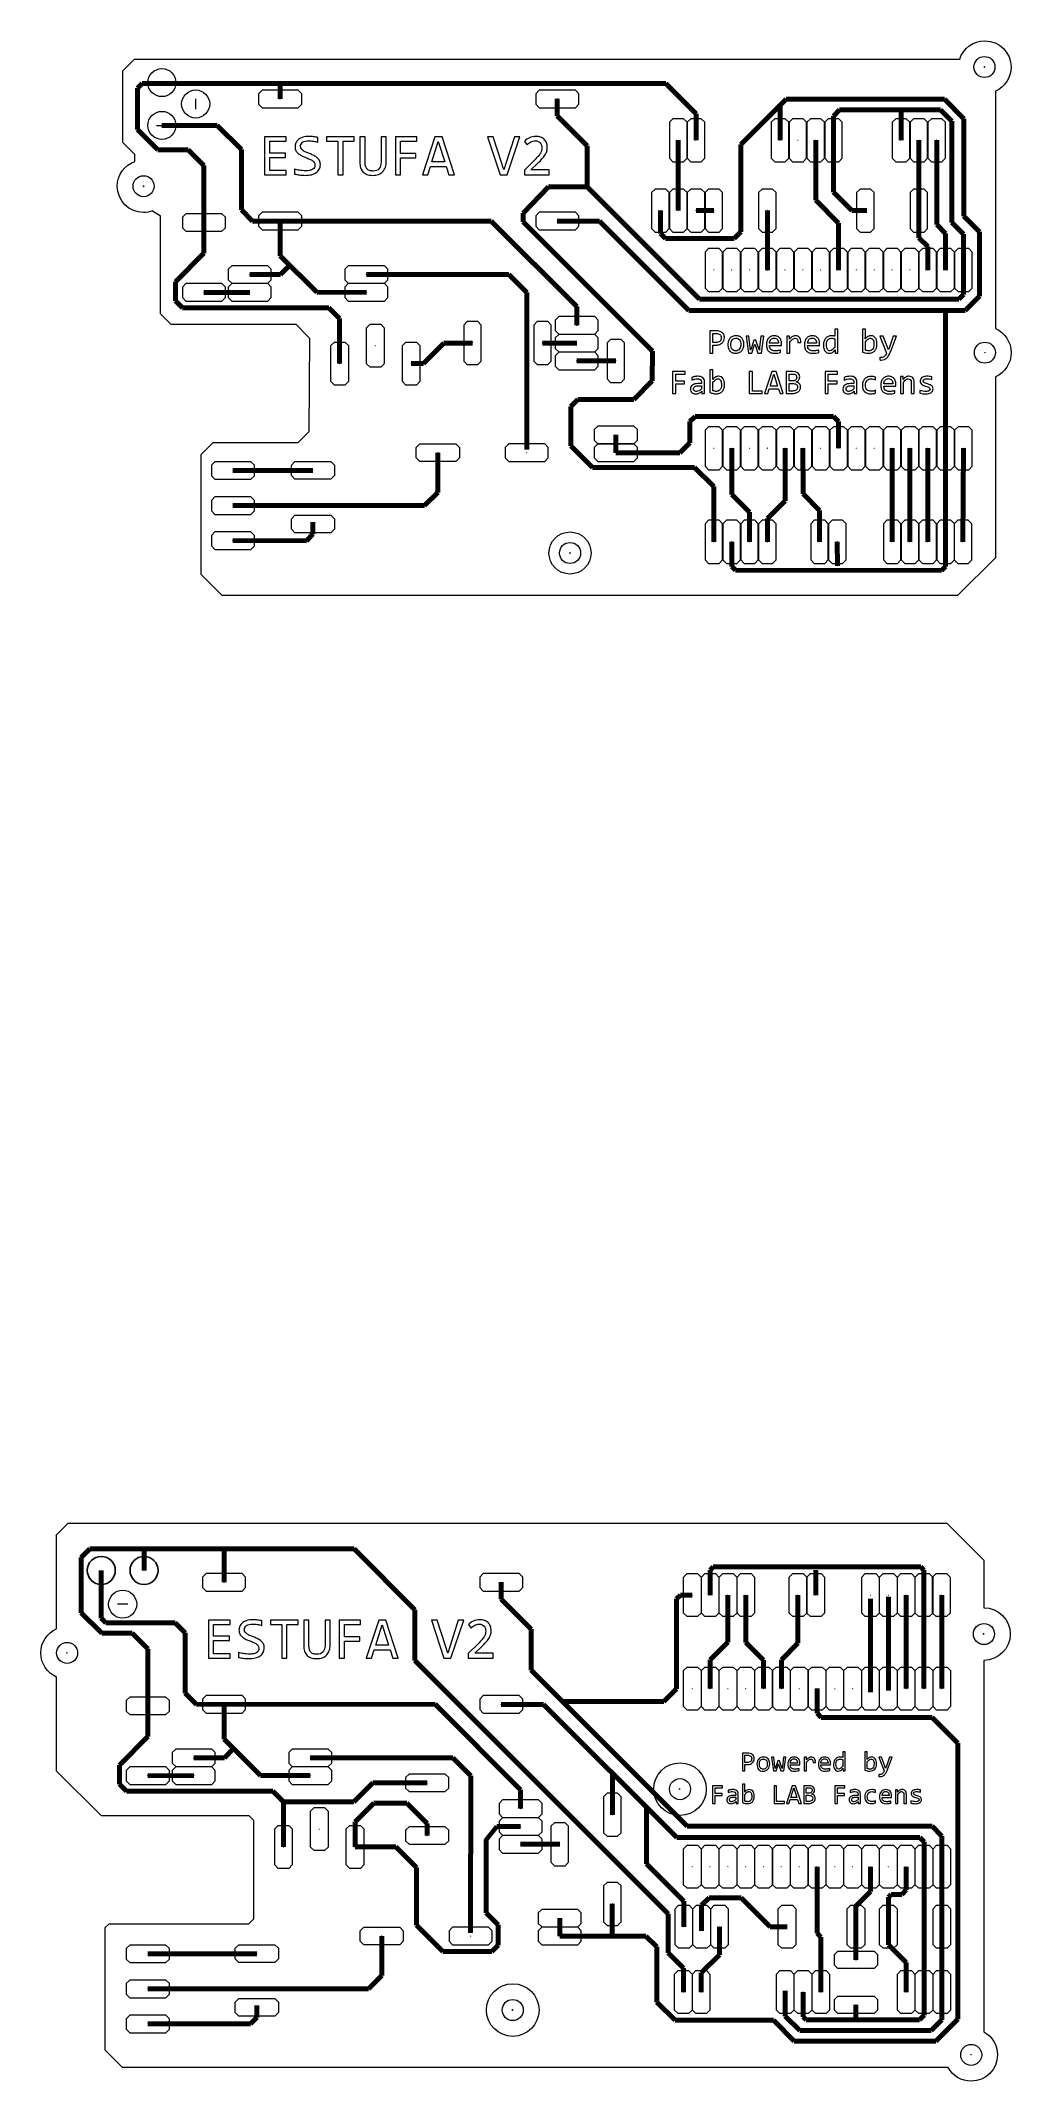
# Model space of a CAD drawing. Header units: millimetres. Extents: x 10 to 148, y -145 to 146.
import ezdxf

# ---------------------------------------------------------------- set-up
doc = ezdxf.new("R2010")
doc.units = ezdxf.units.MM
doc.header["$MEASUREMENT"] = 0
doc.layers.add('Layer 1', color=7, linetype='Continuous')

msp = doc.modelspace()

# ---------------------------------------------------------------- linework, layer by layer
at = {"layer": 'Layer 1', "lineweight": 18}
for centre, major_axis in [((144.2736, 142.0011), (0, 1.5)), ((24.4387, 125.0077), (0, 1.5)), ((144.3334, 101.2844), (0, 1.5)), ((85.2149, 72.7251), (0, 3)), ((85.2149, 72.7251), (0, 1.5))]:
    msp.add_ellipse(centre, major_axis=major_axis, ratio=1, dxfattribs=at)
at = {"layer": 'Layer 1', "color": 202, "lineweight": 9}
for centre in [(144.202, -81.3657), (13.543, -84.0564), (100.8861, -103.4725), (77.0492, -134.9561), (142.3852, -141.35)]:
    msp.add_ellipse(centre, major_axis=(0, 1.5), ratio=1, dxfattribs=at)
at = {"layer": 'Layer 1', "lineweight": 9}
for centre in [(100.8861, -103.4725), (77.0492, -134.9561)]:
    msp.add_ellipse(centre, major_axis=(0, 3.75), ratio=1, dxfattribs=at)
at = {"layer": 'Layer 1', "lineweight": 18}
for points, knots in [([(140.7522, 143.1355), (141.2383, 144.6429), (142.6527, 145.7335), (144.3219, 145.7335), (146.393, 145.7335), (148.0719, 144.0546), (148.0719, 141.9835), (148.0719, 140.4502), (147.1516, 139.1318), (145.8334, 138.5506)], [0, 0, 0, 0, 0.33333333, 0.33333333, 0.33333333, 0.66666667, 0.66666667, 0.66666667, 1, 1, 1, 1]), ([(25.7014, 121.4756), (25.3069, 121.3345), (24.8817, 121.2577), (24.4387, 121.2577), (22.3676, 121.2577), (20.6887, 122.9366), (20.6887, 125.0077), (20.6887, 126.6359), (21.7264, 128.0216), (23.1763, 128.5399)], [0, 0, 0, 0, 0.33333333, 0.33333333, 0.33333333, 0.66666667, 0.66666667, 0.66666667, 1, 1, 1, 1]), ([(145.8334, 104.7223), (147.1577, 104.1437), (148.0834, 102.8221), (148.0834, 101.2844), (148.0834, 99.7467), (147.1577, 98.4251), (145.8334, 97.8465)], [0, 0, 0, 0, 0.5, 0.5, 0.5, 1, 1, 1, 1])]:
    msp.add_open_spline(points, degree=3, knots=knots, dxfattribs=at)
for points in [[(21.4299, 141.3991), (21.4299, 141.3991), (23.1663, 143.1355), (23.1663, 143.1355)], [(23.1663, 143.1355), (23.1663, 143.1355), (140.7522, 143.1355), (140.7522, 143.1355)], [(21.4299, 141.3991), (21.4299, 141.3991), (21.4299, 131.2783), (21.4299, 131.2783)], [(145.8334, 138.5506), (145.8334, 138.5506), (145.8334, 104.7223), (145.8334, 104.7223)], [(21.4299, 131.2783), (21.4299, 131.2783), (23.1763, 129.5319), (23.1763, 129.5319)], [(23.1763, 128.5399), (23.1763, 128.5399), (23.1763, 129.5319), (23.1763, 129.5319)], [(25.7014, 121.4756), (25.7014, 121.4756), (26.8562, 120.8089), (26.8562, 120.8089)], [(26.8162, 120.832), (26.8162, 120.832), (26.8162, 106.844), (26.8162, 106.844)], [(26.8162, 106.844), (26.8162, 106.844), (28.3162, 105.344), (28.3162, 105.344)], [(28.3162, 105.344), (28.3162, 105.344), (46.1167, 105.344), (46.1167, 105.344)], [(46.1167, 105.344), (46.1167, 105.344), (48.1078, 103.3529), (48.1078, 103.3529)], [(48.1078, 103.3529), (48.1078, 103.3529), (47.9906, 90.0065), (47.9906, 90.0065)], [(145.8334, 97.8465), (145.8334, 97.8465), (145.8334, 72.0551), (145.8334, 72.0551)], [(34.3598, 88.4794), (34.3598, 88.4794), (32.6098, 86.7294), (32.6098, 86.7294)], [(34.3598, 88.4794), (34.3598, 88.4794), (46.4636, 88.4794), (46.4636, 88.4794)], [(46.4636, 88.4794), (46.4636, 88.4794), (47.9906, 90.0065), (47.9906, 90.0065)], [(32.6098, 86.7294), (32.6098, 86.7294), (32.6098, 69.7099), (32.6098, 69.7099)], [(140.4882, 66.7099), (140.4882, 66.7099), (145.8334, 72.0551), (145.8334, 72.0551)], [(32.6098, 69.7099), (32.6098, 69.7099), (35.6098, 66.7099), (35.6098, 66.7099)], [(35.6098, 66.7099), (35.6098, 66.7099), (140.4882, 66.7099), (140.4882, 66.7099)]]:
    msp.add_open_spline(points, degree=3, dxfattribs=at)
at = {"layer": 'Layer 1', "color": 6, "lineweight": 120}
for points in [[(24.2424, 139.6536), (24.2424, 139.6536), (23.5537, 138.972), (23.5537, 138.972)], [(24.2424, 139.6536), (24.2424, 139.6536), (98.8594, 139.6518), (98.8594, 139.6518)], [(43.9029, 139.6533), (43.9029, 139.6533), (43.9028, 137.4455), (43.9028, 137.4455)], [(98.8594, 139.6518), (98.8594, 139.6518), (103.1735, 135.3362), (103.1735, 135.3362)], [(23.5537, 138.972), (23.5537, 138.972), (23.5537, 133.0887), (23.5537, 133.0887)], [(83.4028, 137.4455), (83.4028, 137.4455), (83.3995, 135.0266), (83.3995, 135.0266)], [(116.0041, 137.4064), (116.0041, 137.4064), (109.5574, 130.9592), (109.5574, 130.9592)], [(116.0041, 137.4064), (116.0041, 137.4064), (138.5742, 137.4062), (138.5742, 137.4062)], [(138.5742, 137.4061), (138.5742, 137.4061), (141.3498, 134.6302), (141.3498, 134.6302)], [(83.3995, 135.0266), (83.3995, 135.0266), (87.6669, 130.7588), (87.6669, 130.7588)], [(103.1735, 135.3362), (103.1735, 135.3362), (103.1723, 131.5557), (103.1723, 131.5557)], [(115.1427, 136.5451), (115.1427, 136.5451), (115.1424, 131.5557), (115.1424, 131.5557)], [(122.7624, 124.1437), (122.7624, 124.1437), (122.7627, 135.0142), (122.7627, 135.0142)], [(122.7627, 135.0142), (122.7627, 135.0142), (123.6343, 135.8856), (123.6343, 135.8856)], [(123.6343, 135.8856), (123.6343, 135.8856), (138.0166, 135.8855), (138.0166, 135.8855)], [(132.3845, 135.8854), (132.3845, 135.8854), (132.3842, 131.5557), (132.3842, 131.5557)], [(138.0166, 135.8855), (138.0166, 135.8855), (139.6356, 134.2657), (139.6356, 134.2657)], [(139.6356, 134.2657), (139.6356, 134.2657), (139.6354, 119.8338), (139.6354, 119.8338)], [(141.3498, 134.6302), (141.3498, 134.6302), (141.3496, 120.7561), (141.3496, 120.7561)], [(23.5537, 133.0887), (23.5537, 133.0887), (26.474, 130.205), (26.474, 130.205)], [(27.048, 133.6763), (27.048, 133.6763), (34.9434, 133.6785), (34.9434, 133.6785)], [(34.9434, 133.6785), (34.9434, 133.6785), (38.3834, 130.2385), (38.3834, 130.2385)], [(100.6341, 131.5557), (100.6341, 131.5557), (100.6308, 121.5393), (100.6308, 121.5393)], [(109.5574, 130.9592), (109.5574, 130.9592), (109.5569, 118.5244), (109.5569, 118.5244)], [(120.2242, 131.5508), (120.2242, 131.5508), (120.223, 123.0206), (120.223, 123.0206)], [(134.9242, 131.5557), (134.9242, 131.5557), (134.9233, 117.6708), (134.9233, 117.6708)], [(137.466, 131.5557), (137.466, 131.5557), (137.4658, 119.5351), (137.4658, 119.5351)], [(26.4738, 130.2052), (26.4738, 130.2052), (30.7841, 130.1993), (30.7841, 130.1993)], [(30.7841, 130.1993), (30.7841, 130.1993), (33.0393, 127.9441), (33.0393, 127.9441)], [(38.3834, 130.2385), (38.3834, 130.2385), (38.3829, 121.6325), (38.3829, 121.6325)], [(87.6669, 130.7588), (87.6669, 130.7588), (87.6659, 124.8992), (87.6659, 124.8992)], [(33.0393, 127.9441), (33.0393, 127.9441), (33.0393, 115.4492), (33.0393, 115.4492)], [(78.5237, 121.169), (78.5237, 121.169), (82.1622, 124.9008), (82.1622, 124.9008)], [(82.1622, 124.9008), (82.1622, 124.9008), (87.6659, 124.9001), (87.6659, 124.9001)], [(87.6659, 124.8992), (87.6659, 124.8992), (103.6617, 108.9015), (103.6617, 108.9015)], [(120.223, 123.0207), (120.223, 123.0207), (123.4935, 119.7494), (123.4935, 119.7494)], [(122.7624, 124.1437), (122.7624, 124.1437), (125.3659, 121.5396), (125.3659, 121.5396)], [(38.3829, 121.6325), (38.3829, 121.6325), (39.976, 120.0393), (39.976, 120.0393)], [(39.9696, 120.0457), (39.9696, 120.0457), (73.9735, 120.0485), (73.9735, 120.0485)], [(43.9015, 115.0987), (43.9015, 115.0987), (43.9029, 120.0455), (43.9029, 120.0455)], [(73.9735, 120.0485), (73.9735, 120.0485), (86.1702, 107.8518), (86.1702, 107.8518)], [(78.5237, 121.169), (78.5237, 121.169), (78.5235, 119.9143), (78.5235, 119.9143)], [(78.5235, 119.9143), (78.5235, 119.9143), (96.9549, 101.4821), (96.9549, 101.4821)], [(83.4028, 120.0455), (83.4028, 120.0455), (89.4105, 120.0435), (89.4105, 120.0435)], [(89.4105, 120.0435), (89.4105, 120.0435), (102.164, 107.289), (102.164, 107.289)], [(98.0923, 121.5393), (98.0923, 121.5393), (98.0915, 118.2791), (98.0915, 118.2791)], [(103.1741, 121.5359), (103.1741, 121.5359), (105.7141, 121.5344), (105.7141, 121.5344)], [(113.3338, 121.5393), (113.3338, 121.5393), (113.3323, 113.0592), (113.3323, 113.0592)], [(123.4935, 119.7494), (123.4935, 119.7494), (123.4923, 113.0592), (123.4923, 113.0592)], [(125.3659, 121.5396), (125.3659, 121.5396), (127.5308, 121.5393), (127.5308, 121.5393)], [(137.4658, 119.5352), (137.4658, 119.5352), (138.7341, 118.2669), (138.7341, 118.2669)], [(139.6354, 119.8338), (139.6354, 119.8338), (141.2741, 118.195), (141.2741, 118.195)], [(141.3496, 120.7561), (141.3496, 120.7561), (143.5835, 118.5222), (143.5835, 118.5222)], [(98.8092, 117.5617), (98.8092, 117.5617), (98.0915, 118.2791), (98.0915, 118.2791)], [(98.8092, 117.5617), (98.8092, 117.5617), (108.594, 117.5611), (108.594, 117.5611)], [(109.5569, 118.5244), (109.5569, 118.5244), (108.594, 117.5611), (108.594, 117.5611)], [(134.9233, 117.6708), (134.9233, 117.6708), (136.1941, 116.3999), (136.1941, 116.3999)], [(136.1941, 116.3999), (136.1941, 116.3999), (136.1941, 113.0592), (136.1941, 113.0592)], [(138.7341, 118.2669), (138.7341, 118.2669), (138.7341, 113.0592), (138.7341, 113.0592)], [(141.2741, 118.195), (141.2741, 118.195), (141.2741, 109.5614), (141.2741, 109.5614)], [(143.5835, 118.5222), (143.5835, 118.5222), (143.5834, 109.3275), (143.5834, 109.3275)], [(33.0393, 115.4492), (33.0393, 115.4492), (28.9802, 111.3901), (28.9802, 111.3901)], [(49.1164, 109.8831), (49.1164, 109.8831), (43.9015, 115.0987), (43.9015, 115.0987)], [(43.9589, 112.42), (43.9589, 112.42), (45.2701, 113.73), (45.2701, 113.73)], [(28.9802, 111.3901), (28.9802, 111.3901), (28.9802, 108.6843), (28.9802, 108.6843)], [(43.9589, 112.42), (43.9589, 112.42), (39.5757, 112.4211), (39.5757, 112.4211)], [(56.1841, 112.4211), (56.1841, 112.4211), (76.5091, 112.4244), (76.5091, 112.4244)], [(76.5091, 112.4244), (76.5091, 112.4244), (79.0562, 109.8772), (79.0562, 109.8772)], [(29.9769, 107.6876), (29.9769, 107.6876), (28.9802, 108.6843), (28.9802, 108.6843)], [(29.9769, 107.6876), (29.9769, 107.6876), (50.8472, 107.6862), (50.8472, 107.6862)], [(33.0393, 109.8778), (33.0393, 109.8778), (39.5757, 109.8811), (39.5757, 109.8811)], [(49.1164, 109.8831), (49.1164, 109.8831), (56.1841, 109.8811), (56.1841, 109.8811)], [(52.3773, 106.1568), (52.3773, 106.1568), (50.8472, 107.6862), (50.8472, 107.6862)], [(79.0562, 109.8772), (79.0562, 109.8772), (79.0444, 87.4638), (79.0444, 87.4638)], [(86.1702, 107.8518), (86.1702, 107.8518), (86.1698, 105.1785), (86.1698, 105.1785)], [(103.6616, 108.9016), (103.6616, 108.9016), (140.6141, 108.9014), (140.6141, 108.9014)], [(141.2741, 109.5614), (141.2741, 109.5614), (140.6141, 108.9014), (140.6141, 108.9014)], [(143.5834, 109.3275), (143.5834, 109.3275), (141.5447, 107.2888), (141.5447, 107.2888)], [(52.3763, 99.7211), (52.3763, 99.7211), (52.3773, 106.1568), (52.3773, 106.1568)], [(102.164, 107.289), (102.164, 107.289), (141.5447, 107.2888), (141.5447, 107.2888)], [(138.7338, 70.8132), (138.7338, 70.8132), (138.7323, 107.2888), (138.7323, 107.2888)], [(64.309, 99.7228), (64.309, 99.7228), (67.2308, 102.6441), (67.2308, 102.6441)], [(71.3196, 102.6434), (71.3196, 102.6434), (67.2307, 102.6441), (67.2307, 102.6441)], [(86.1698, 102.6426), (86.1698, 102.6426), (81.2796, 102.6434), (81.2796, 102.6434)], [(62.5763, 99.7211), (62.5763, 99.7211), (64.309, 99.7228), (64.309, 99.7228)], [(91.7424, 100.1003), (91.7424, 100.1003), (86.1698, 100.1011), (86.1698, 100.1011)], [(96.9548, 101.482), (96.9548, 101.482), (96.9348, 97.271), (96.9348, 97.271)], [(96.9348, 97.271), (96.9348, 97.271), (94.3001, 94.6122), (94.3001, 94.6122)], [(86.3372, 94.6123), (86.3372, 94.6123), (85.3242, 93.5993), (85.3242, 93.5993)], [(85.3242, 93.5993), (85.3242, 93.5993), (85.3242, 87.9849), (85.3242, 87.9849)], [(86.3372, 94.6123), (86.3372, 94.6123), (94.3001, 94.6122), (94.3001, 94.6122)], [(102.2833, 91.456), (102.2833, 91.456), (102.2832, 88.4498), (102.2832, 88.4498)], [(102.2833, 91.456), (102.2833, 91.456), (103.0272, 92.2), (103.0272, 92.2)], [(122.7511, 92.1996), (122.7511, 92.1996), (103.0272, 92.2), (103.0272, 92.2)], [(123.495, 91.4555), (123.495, 91.4555), (122.7511, 92.1996), (122.7511, 92.1996)], [(123.4941, 87.6592), (123.4941, 87.6592), (123.4946, 91.4559), (123.4946, 91.4559)], [(85.3242, 87.9849), (85.3242, 87.9849), (88.3938, 84.9154), (88.3938, 84.9154)], [(91.7434, 87.0193), (91.7434, 87.0193), (91.7442, 89.5593), (91.7442, 89.5593)], [(100.8519, 87.0192), (100.8519, 87.0192), (102.2832, 88.4498), (102.2832, 88.4498)], [(108.2515, 81.079), (108.2515, 81.079), (108.2523, 87.6592), (108.2523, 87.6592)], [(115.8716, 80.1598), (115.8716, 80.1598), (115.8741, 87.6592), (115.8741, 87.6592)], [(118.4147, 81.1523), (118.4147, 81.1523), (118.4123, 87.6592), (118.4123, 87.6592)], [(131.1123, 74.3193), (131.1123, 74.3193), (131.1141, 87.6592), (131.1141, 87.6592)], [(133.6606, 74.321), (133.6606, 74.321), (133.6541, 87.6592), (133.6541, 87.6592)], [(136.1923, 74.3193), (136.1923, 74.3193), (136.1941, 87.6592), (136.1941, 87.6592)], [(141.2094, 74.3193), (141.2094, 74.3193), (141.2723, 87.6592), (141.2723, 87.6592)], [(88.3938, 84.9154), (88.3938, 84.9154), (102.9747, 84.9198), (102.9747, 84.9198)], [(91.7434, 87.0193), (91.7434, 87.0193), (100.8519, 87.0192), (100.8519, 87.0192)], [(105.7131, 82.1817), (105.7131, 82.1817), (102.9747, 84.9198), (102.9747, 84.9198)], [(105.7123, 74.3193), (105.7123, 74.3193), (105.7131, 82.1817), (105.7131, 82.1817)], [(110.7935, 78.5383), (110.7935, 78.5383), (108.2515, 81.079), (108.2515, 81.079)], [(110.7941, 74.3193), (110.7941, 74.3193), (110.7935, 78.5383), (110.7935, 78.5383)], [(113.3336, 77.6234), (113.3336, 77.6234), (115.8716, 80.1598), (115.8716, 80.1598)], [(120.7673, 78.8029), (120.7673, 78.8029), (118.4147, 81.1523), (118.4147, 81.1523)], [(120.766, 74.3193), (120.766, 74.3193), (120.7673, 78.8029), (120.7673, 78.8029)], [(113.3323, 74.3193), (113.3323, 74.3193), (113.3336, 77.6234), (113.3336, 77.6234)], [(108.2526, 70.8055), (108.2526, 70.8055), (108.2523, 74.3193), (108.2523, 74.3193)], [(123.3073, 70.9173), (123.3073, 70.9173), (123.306, 74.3193), (123.306, 74.3193)], [(108.7855, 70.2726), (108.7855, 70.2726), (108.2526, 70.8055), (108.2526, 70.8055)], [(138.1625, 70.2419), (138.1625, 70.2419), (108.7855, 70.2726), (108.7855, 70.2726)], [(138.1625, 70.2419), (138.1625, 70.2419), (138.7338, 70.8132), (138.7338, 70.8132)], [(16.78, -69.2355), (16.78, -69.2355), (15.5586, -70.4569), (15.5586, -70.4569)], [(16.78, -69.2355), (16.78, -69.2355), (54.4511, -69.2363), (54.4511, -69.2363)], [(24.5079, -69.2355), (24.5079, -69.2355), (24.5079, -72.2976), (24.5079, -72.2976)], [(35.9077, -69.2358), (35.9077, -69.2358), (35.9077, -73.9834), (35.9077, -73.9834)], [(54.451, -69.2362), (54.451, -69.2362), (63.1056, -77.8916), (63.1056, -77.8916)], [(15.5586, -70.4569), (15.5586, -70.4569), (15.5586, -78.3402), (15.5586, -78.3402)], [(18.4079, -72.2976), (18.4079, -72.2976), (18.4079, -79.1157), (18.4079, -79.1157)], [(105.6285, -71.7967), (105.6285, -71.7967), (105.1773, -72.2479), (105.1773, -72.2479)], [(105.1773, -75.8016), (105.1773, -75.8016), (105.1773, -72.2479), (105.1773, -72.2479)], [(105.6285, -71.7967), (105.6285, -71.7967), (135.2068, -71.7974), (135.2068, -71.7974)], [(120.231, -75.8016), (120.231, -75.8016), (120.231, -72.2479), (120.231, -72.2479)], [(135.2068, -71.7974), (135.2068, -71.7974), (135.6573, -72.2479), (135.6573, -72.2479)], [(135.6573, -89.1415), (135.6573, -89.1415), (135.6573, -72.2479), (135.6573, -72.2479)], [(75.4077, -73.9834), (75.4077, -73.9834), (75.4044, -76.4023), (75.4044, -76.4023)], [(15.5586, -78.3402), (15.5586, -78.3402), (18.4789, -81.2239), (18.4789, -81.2239)], [(63.1056, -77.8916), (63.1056, -77.8916), (63.105, -85.1516), (63.105, -85.1516)], [(75.4044, -76.4023), (75.4044, -76.4023), (79.6718, -80.6701), (79.6718, -80.6701)], [(100.9336, -75.8016), (100.9336, -75.8016), (100.3802, -76.355), (100.3802, -76.355)], [(100.3802, -89.1503), (100.3802, -89.1503), (100.3802, -76.355), (100.3802, -76.355)], [(100.9336, -75.8016), (100.9336, -75.8016), (102.6373, -75.8016), (102.6373, -75.8016)], [(107.7173, -82.5165), (107.7173, -82.5165), (107.7173, -75.8016), (107.7173, -75.8016)], [(110.2607, -75.8016), (110.2607, -75.8016), (110.2607, -82.5599), (110.2607, -82.5599)], [(117.691, -82.6764), (117.691, -82.6764), (117.691, -75.8016), (117.691, -75.8016)], [(128.0373, -89.6659), (128.0373, -89.6659), (128.0373, -76.326), (128.0373, -76.326)], [(130.5773, -89.4037), (130.5773, -89.4037), (130.5773, -76.0638), (130.5773, -76.0638)], [(133.1173, -89.1415), (133.1173, -89.1415), (133.1173, -75.8016), (133.1173, -75.8016)], [(138.1973, -89.1415), (138.1973, -89.1415), (138.1973, -75.8016), (138.1973, -75.8016)], [(18.4079, -79.1157), (18.4079, -79.1157), (19.0529, -79.7526), (19.0529, -79.7526)], [(18.4787, -81.2237), (18.4787, -81.2237), (22.789, -81.2296), (22.789, -81.2296)], [(19.0529, -79.7526), (19.0529, -79.7526), (28.9488, -79.7509), (28.9488, -79.7509)], [(22.789, -81.2296), (22.789, -81.2296), (25.0442, -83.4848), (25.0442, -83.4848)], [(28.9488, -79.7509), (28.9488, -79.7509), (30.3883, -81.1904), (30.3883, -81.1904)], [(30.3883, -81.1904), (30.3883, -81.1904), (30.3878, -89.7964), (30.3878, -89.7964)], [(79.6718, -80.6701), (79.6718, -80.6701), (79.6708, -86.5297), (79.6708, -86.5297)], [(25.0442, -83.4848), (25.0442, -83.4848), (25.0442, -95.9797), (25.0442, -95.9797)], [(107.7173, -82.5165), (107.7173, -82.5165), (105.179, -85.0548), (105.179, -85.0548)], [(112.799, -85.0983), (112.799, -85.0983), (110.2607, -82.5599), (110.2607, -82.5599)], [(117.691, -82.6764), (117.691, -82.6764), (115.3373, -85.0301), (115.3373, -85.0301)], [(63.105, -85.1516), (63.105, -85.1516), (99.1849, -121.2315), (99.1849, -121.2315)], [(79.6708, -86.5297), (79.6708, -86.5297), (101.9104, -108.7713), (101.9104, -108.7713)], [(105.179, -89.1415), (105.179, -89.1415), (105.179, -85.0548), (105.179, -85.0548)], [(112.799, -85.0983), (112.799, -85.0983), (112.799, -89.1415), (112.799, -89.1415)], [(115.3373, -89.1415), (115.3373, -89.1415), (115.3373, -85.0301), (115.3373, -85.0301)], [(30.3878, -89.7964), (30.3878, -89.7964), (31.9809, -91.3896), (31.9809, -91.3896)], [(98.5623, -90.9683), (98.5623, -90.9683), (100.3802, -89.1503), (100.3802, -89.1503)], [(120.4173, -92.6514), (120.4173, -92.6514), (120.4173, -89.1415), (120.4173, -89.1415)], [(31.9745, -91.3832), (31.9745, -91.3832), (65.9784, -91.3804), (65.9784, -91.3804)], [(35.9064, -96.3302), (35.9064, -96.3302), (35.9078, -91.3834), (35.9078, -91.3834)], [(65.9784, -91.3804), (65.9784, -91.3804), (78.1751, -103.5771), (78.1751, -103.5771)], [(75.4077, -91.3834), (75.4077, -91.3834), (81.4154, -91.3854), (81.4154, -91.3854)], [(81.4154, -91.3854), (81.4154, -91.3854), (100.4129, -110.3839), (100.4129, -110.3839)], [(84.1092, -90.9684), (84.1092, -90.9684), (98.5623, -90.9683), (98.5623, -90.9683)], [(121.0028, -93.2369), (121.0028, -93.2369), (120.4173, -92.6514), (120.4173, -92.6514)], [(121.0028, -93.2369), (121.0028, -93.2369), (136.8136, -93.2368), (136.8136, -93.2368)], [(140.499, -96.9222), (140.499, -96.9222), (136.8135, -93.2367), (136.8135, -93.2367)], [(25.0442, -95.9797), (25.0442, -95.9797), (20.9851, -100.0388), (20.9851, -100.0388)], [(41.1213, -101.5458), (41.1213, -101.5458), (35.9064, -96.3302), (35.9064, -96.3302)], [(35.9638, -99.0089), (35.9638, -99.0089), (37.275, -97.6989), (37.275, -97.6989)], [(140.499, -136.2353), (140.499, -136.2353), (140.499, -96.9222), (140.499, -96.9222)], [(20.9851, -100.0388), (20.9851, -100.0388), (20.9851, -102.7446), (20.9851, -102.7446)], [(25.0442, -101.5511), (25.0442, -101.5511), (31.5806, -101.5478), (31.5806, -101.5478)], [(35.9638, -99.0089), (35.9638, -99.0089), (31.5806, -99.0078), (31.5806, -99.0078)], [(41.1213, -101.5458), (41.1213, -101.5458), (48.189, -101.5478), (48.189, -101.5478)], [(48.189, -99.0078), (48.189, -99.0078), (68.514, -99.0045), (68.514, -99.0045)], [(68.514, -99.0045), (68.514, -99.0045), (71.0611, -101.5517), (71.0611, -101.5517)], [(71.0611, -101.5517), (71.0611, -101.5517), (71.0493, -123.9651), (71.0493, -123.9651)], [(91.245, -107.1271), (91.245, -107.1271), (91.247, -101.2174), (91.247, -101.2174)], [(21.9818, -103.7413), (21.9818, -103.7413), (20.9851, -102.7446), (20.9851, -102.7446)], [(21.9818, -103.7413), (21.9818, -103.7413), (42.8521, -103.7427), (42.8521, -103.7427)], [(44.3822, -105.2721), (44.3822, -105.2721), (42.8521, -103.7427), (42.8521, -103.7427)], [(54.3991, -105.2741), (54.3991, -105.2741), (57.0918, -102.5814), (57.0918, -102.5814)], [(57.0918, -102.5814), (57.0918, -102.5814), (64.8459, -102.579), (64.8459, -102.579)], [(78.1751, -103.5771), (78.1751, -103.5771), (78.1747, -106.2504), (78.1747, -106.2504)], [(44.3812, -111.7078), (44.3812, -111.7078), (44.3822, -105.2721), (44.3822, -105.2721)], [(44.3822, -105.2721), (44.3822, -105.2721), (54.3991, -105.2741), (54.3991, -105.2741)], [(54.5815, -108.1505), (54.5815, -108.1505), (57.2743, -105.4577), (57.2743, -105.4577)], [(57.2743, -105.4577), (57.2743, -105.4577), (61.9461, -105.4563), (61.9461, -105.4563)], [(64.8484, -108.3586), (64.8484, -108.3586), (61.9461, -105.4563), (61.9461, -105.4563)], [(96.0934, -114.1031), (96.0934, -114.1031), (96.0954, -106.2054), (96.0954, -106.2054)], [(54.5815, -108.1505), (54.5815, -108.1505), (54.5812, -111.7078), (54.5812, -111.7078)], [(64.8508, -110.079), (64.8508, -110.079), (64.8484, -108.3585), (64.8484, -108.3585)], [(78.1747, -108.7863), (78.1747, -108.7863), (74.7832, -108.7858), (74.7832, -108.7858)], [(100.4129, -110.3839), (100.4129, -110.3839), (135.0633, -110.3837), (135.0633, -110.3837)], [(101.9104, -108.7713), (101.9104, -108.7713), (136.8135, -108.7711), (136.8135, -108.7711)], [(135.659, -110.9794), (135.659, -110.9794), (135.063, -110.3834), (135.063, -110.3834)], [(138.199, -110.1566), (138.199, -110.1566), (136.8135, -108.7711), (136.8135, -108.7711)], [(138.199, -136.351), (138.199, -136.351), (138.199, -110.1566), (138.199, -110.1566)], [(54.5812, -111.7078), (54.5812, -111.7078), (60.4003, -111.7061), (60.4003, -111.7061)], [(60.4003, -111.7065), (60.4003, -111.7065), (63.3197, -114.6259), (63.3197, -114.6259)], [(83.7473, -111.3286), (83.7473, -111.3286), (78.1747, -111.3278), (78.1747, -111.3278)], [(135.659, -135.7016), (135.659, -135.7016), (135.659, -110.9794), (135.659, -110.9794)], [(63.3197, -114.6259), (63.3197, -114.6259), (63.3162, -122.864), (63.3162, -122.864)], [(96.0934, -114.1031), (96.0934, -114.1031), (101.4254, -119.4351), (101.4254, -119.4351)], [(120.4173, -124.0136), (120.4173, -124.0136), (120.4173, -114.5415), (120.4173, -114.5415)], [(128.039, -118.059), (128.039, -118.059), (128.039, -114.5415), (128.039, -114.5415)], [(133.1173, -117.8401), (133.1173, -117.8401), (133.1173, -114.5415), (133.1173, -114.5415)], [(105.0292, -118.9523), (105.0292, -118.9523), (103.9671, -120.0144), (103.9671, -120.0144)], [(109.6064, -118.9523), (109.6064, -118.9523), (105.0292, -118.9523), (105.0292, -118.9523)], [(109.6064, -118.9523), (109.6064, -118.9523), (113.7367, -123.0826), (113.7367, -123.0826)], [(125.9671, -120.1309), (125.9671, -120.1309), (128.039, -118.059), (128.039, -118.059)], [(130.5808, -118.8768), (130.5808, -118.8768), (130.9892, -118.4684), (130.9892, -118.4684)], [(130.5808, -125.6524), (130.5808, -125.6524), (130.5808, -118.8768), (130.5808, -118.8768)], [(130.9892, -118.4684), (130.9892, -118.4684), (132.489, -118.4684), (132.489, -118.4684)], [(132.489, -118.4684), (132.489, -118.4684), (133.1173, -117.8401), (133.1173, -117.8401)], [(74.9743, -122.8083), (74.9743, -122.8083), (73.2837, -121.1177), (73.2837, -121.1177)], [(83.7491, -124.4096), (83.7491, -124.4096), (83.7491, -121.8713), (83.7491, -121.8713)], [(91.2394, -124.4085), (91.2394, -124.4085), (91.2414, -119.827), (91.2414, -119.827)], [(99.1849, -126.799), (99.1849, -126.799), (99.1849, -121.2315), (99.1849, -121.2315)], [(101.4254, -123.0826), (101.4254, -123.0826), (101.4254, -119.4351), (101.4254, -119.4351)], [(103.9671, -123.6619), (103.9671, -123.6619), (103.9671, -120.0144), (103.9671, -120.0144)], [(125.9671, -127.8075), (125.9671, -127.8075), (125.9671, -120.1309), (125.9671, -120.1309)], [(63.3162, -122.864), (63.3162, -122.864), (67.081, -126.6288), (67.081, -126.6288)], [(74.9743, -125.732), (74.9743, -125.732), (74.9743, -122.8083), (74.9743, -122.8083)], [(83.7491, -124.4096), (83.7491, -124.4096), (96.0338, -124.4079), (96.0338, -124.4079)], [(96.0338, -124.4079), (96.0338, -124.4079), (97.5911, -125.9651), (97.5911, -125.9651)], [(106.5054, -127.0782), (106.5054, -127.0782), (106.5054, -123.0826), (106.5054, -123.0826)], [(113.7367, -123.0826), (113.7367, -123.0826), (116.1471, -123.0826), (116.1471, -123.0826)], [(120.4173, -124.0136), (120.4173, -124.0136), (120.9533, -124.5496), (120.9533, -124.5496)], [(120.9533, -124.5496), (120.9533, -124.5496), (120.9538, -132.4039), (120.9538, -132.4039)], [(74.0775, -126.6288), (74.0775, -126.6288), (67.081, -126.6288), (67.081, -126.6288)], [(74.0775, -126.6288), (74.0775, -126.6288), (74.9743, -125.732), (74.9743, -125.732)], [(97.5911, -133.8198), (97.5911, -133.8198), (97.5911, -125.9651), (97.5911, -125.9651)], [(99.1849, -126.799), (99.1849, -126.799), (101.3671, -128.9812), (101.3671, -128.9812)], [(99.1849, -126.799), (99.1849, -126.799), (101.3671, -128.9812), (101.3671, -128.9812)], [(106.5054, -127.0782), (106.5054, -127.0782), (103.9071, -129.6765), (103.9071, -129.6765)], [(133.1173, -128.1889), (133.1173, -128.1889), (130.5808, -125.6524), (130.5808, -125.6524)], [(101.3671, -132.4039), (101.3671, -132.4039), (101.3671, -128.9812), (101.3671, -128.9812)], [(103.9071, -132.399), (103.9071, -132.399), (103.9071, -129.6765), (103.9071, -129.6765)], [(133.1173, -132.399), (133.1173, -132.399), (133.1173, -128.1889), (133.1173, -128.1889)], [(115.8755, -135.8194), (115.8755, -135.8194), (115.8755, -132.2223), (115.8755, -132.2223)], [(118.4155, -135.9283), (118.4155, -135.9283), (118.4155, -132.399), (118.4155, -132.399)], [(97.5911, -133.8198), (97.5911, -133.8198), (100.1885, -136.4172), (100.1885, -136.4172)], [(114.1963, -136.4172), (114.1963, -136.4172), (100.1885, -136.4172), (100.1885, -136.4172)], [(114.1963, -136.4172), (114.1963, -136.4172), (117.1604, -139.3813), (117.1604, -139.3813)], [(115.8755, -135.8194), (115.8755, -135.8194), (117.9436, -137.8875), (117.9436, -137.8875)], [(118.4155, -135.9283), (118.4155, -135.9283), (118.8453, -136.3581), (118.8453, -136.3581)], [(135.0025, -136.3581), (135.0025, -136.3581), (118.8453, -136.3581), (118.8453, -136.3581)], [(125.9671, -136.3581), (125.9671, -136.3581), (125.9671, -134.2221), (125.9671, -134.2221)], [(135.0025, -136.3581), (135.0025, -136.3581), (135.659, -135.7016), (135.659, -135.7016)], [(136.6625, -137.8875), (136.6625, -137.8875), (138.199, -136.351), (138.199, -136.351)], [(137.353, -139.3813), (137.353, -139.3813), (140.499, -136.2353), (140.499, -136.2353)], [(137.353, -139.3813), (137.353, -139.3813), (117.1604, -139.3813), (117.1604, -139.3813)], [(136.6625, -137.8875), (136.6625, -137.8875), (117.9436, -137.8875), (117.9436, -137.8875)]]:
    msp.add_open_spline(points, degree=3, dxfattribs=at)
at = {"layer": 'Layer 1', "color": 250, "lineweight": 9}
for points in [[(27.048, 137.7763), (28.1526, 137.7763), (29.048, 138.6717), (29.048, 139.7763), (29.048, 140.8809), (28.1526, 141.7763), (27.048, 141.7763), (25.9434, 141.7763), (25.048, 140.8809), (25.048, 139.7763), (25.048, 138.6717), (25.9434, 137.7763), (27.048, 137.7763)], [(29.858, 136.7263), (29.858, 135.6217), (30.7534, 134.7263), (31.858, 134.7263), (32.9626, 134.7263), (33.858, 135.6217), (33.858, 136.7263), (33.858, 137.8309), (32.9626, 138.7263), (31.858, 138.7263), (30.7534, 138.7263), (29.858, 137.8309), (29.858, 136.7263)], [(27.048, 131.6763), (28.1526, 131.6763), (29.048, 132.5717), (29.048, 133.6763), (29.048, 134.7809), (28.1526, 135.6763), (27.048, 135.6763), (25.9434, 135.6763), (25.048, 134.7809), (25.048, 133.6763), (25.048, 132.5717), (25.9434, 131.6763), (27.048, 131.6763)], [(21.4579, -75.1076), (20.3533, -75.1076), (19.4579, -76.003), (19.4579, -77.1076), (19.4579, -78.2122), (20.3533, -79.1076), (21.4579, -79.1076), (22.5625, -79.1076), (23.4579, -78.2122), (23.4579, -77.1076), (23.4579, -76.003), (22.5625, -75.1076), (21.4579, -75.1076)]]:
    msp.add_open_spline(points, degree=3, knots=[0, 0, 0, 0, 0.25, 0.25, 0.25, 0.5, 0.5, 0.5, 0.75, 0.75, 0.75, 1, 1, 1, 1], dxfattribs=at)
at = {"layer": 'Layer 1', "color": 2, "lineweight": 9}
for points in [[(26.298, 139.7763), (26.298, 139.7763), (27.798, 139.7763), (27.798, 139.7763)], [(31.858, 137.4763), (31.858, 137.4763), (31.858, 135.9763), (31.858, 135.9763)], [(26.298, 133.6763), (26.298, 133.6763), (27.798, 133.6763), (27.798, 133.6763)], [(22.2079, -77.1076), (22.2079, -77.1076), (20.7079, -77.1076), (20.7079, -77.1076)]]:
    msp.add_open_spline(points, degree=3, dxfattribs=at)
at = {"layer": 'Layer 1'}
for points in [[(144.256, 141.9835), (144.256, 141.9835), (144.256, 142.0188), (144.256, 142.0188), (144.256, 142.0188), (144.2913, 142.0188), (144.2913, 142.0188), (144.2913, 142.0188), (144.2913, 141.9835), (144.2913, 141.9835), (144.2913, 141.9835), (144.256, 141.9835), (144.256, 141.9835)], [(24.421, 124.9901), (24.421, 124.9901), (24.421, 125.0254), (24.421, 125.0254), (24.421, 125.0254), (24.4563, 125.0254), (24.4563, 125.0254), (24.4563, 125.0254), (24.4563, 124.9901), (24.4563, 124.9901), (24.4563, 124.9901), (24.421, 124.9901), (24.421, 124.9901)], [(144.3158, 101.2668), (144.3158, 101.2668), (144.3158, 101.3021), (144.3158, 101.3021), (144.3158, 101.3021), (144.3511, 101.3021), (144.3511, 101.3021), (144.3511, 101.3021), (144.3511, 101.2668), (144.3511, 101.2668), (144.3511, 101.2668), (144.3158, 101.2668), (144.3158, 101.2668)], [(85.1973, 72.7075), (85.1973, 72.7075), (85.1973, 72.7428), (85.1973, 72.7428), (85.1973, 72.7428), (85.2326, 72.7428), (85.2326, 72.7428), (85.2326, 72.7428), (85.2326, 72.7075), (85.2326, 72.7075), (85.2326, 72.7075), (85.1973, 72.7075), (85.1973, 72.7075)], [(16.4079, -72.2976), (16.4079, -73.4022), (17.3033, -74.2976), (18.4079, -74.2976), (19.5125, -74.2976), (20.4079, -73.4022), (20.4079, -72.2976), (20.4079, -71.193), (19.5125, -70.2976), (18.4079, -70.2976), (17.3033, -70.2976), (16.4079, -71.193), (16.4079, -72.2976)]]:
    msp.add_open_spline(points, degree=3, knots=[0, 0, 0, 0, 0.25, 0.25, 0.25, 0.5, 0.5, 0.5, 0.75, 0.75, 0.75, 1, 1, 1, 1], dxfattribs=at)
at = {"layer": 'Layer 1', "color": 1, "lineweight": 9}
for points in [[(144.256, 141.9835), (144.256, 141.9835), (144.256, 142.0188), (144.256, 142.0188), (144.256, 142.0188), (144.2913, 142.0188), (144.2913, 142.0188), (144.2913, 142.0188), (144.2913, 141.9835), (144.2913, 141.9835), (144.2913, 141.9835), (144.256, 141.9835), (144.256, 141.9835)], [(24.421, 124.9901), (24.421, 124.9901), (24.421, 125.0254), (24.421, 125.0254), (24.421, 125.0254), (24.4563, 125.0254), (24.4563, 125.0254), (24.4563, 125.0254), (24.4563, 124.9901), (24.4563, 124.9901), (24.4563, 124.9901), (24.421, 124.9901), (24.421, 124.9901)], [(144.3158, 101.2668), (144.3158, 101.2668), (144.3158, 101.3021), (144.3158, 101.3021), (144.3158, 101.3021), (144.3511, 101.3021), (144.3511, 101.3021), (144.3511, 101.3021), (144.3511, 101.2668), (144.3511, 101.2668), (144.3511, 101.2668), (144.3158, 101.2668), (144.3158, 101.2668)], [(37.1763, 84.4794), (37.1763, 84.4794), (37.1763, 84.4829), (37.1763, 84.4829), (37.1763, 84.4829), (37.1798, 84.4829), (37.1798, 84.4829), (37.1798, 84.4829), (37.1798, 84.4794), (37.1798, 84.4794), (37.1798, 84.4794), (37.1763, 84.4794), (37.1763, 84.4794)], [(37.1715, 79.4811), (37.1715, 79.4811), (37.1715, 79.4846), (37.1715, 79.4846), (37.1715, 79.4846), (37.175, 79.4846), (37.175, 79.4846), (37.175, 79.4846), (37.175, 79.4811), (37.175, 79.4811), (37.175, 79.4811), (37.1715, 79.4811), (37.1715, 79.4811)], [(37.1765, 74.4828), (37.1765, 74.4828), (37.1765, 74.4863), (37.1765, 74.4863), (37.1765, 74.4863), (37.18, 74.4863), (37.18, 74.4863), (37.18, 74.4863), (37.18, 74.4828), (37.18, 74.4828), (37.18, 74.4828), (37.1765, 74.4828), (37.1765, 74.4828)], [(85.1973, 72.7075), (85.1973, 72.7075), (85.1973, 72.7428), (85.1973, 72.7428), (85.1973, 72.7428), (85.2326, 72.7428), (85.2326, 72.7428), (85.2326, 72.7428), (85.2326, 72.7075), (85.2326, 72.7075), (85.2326, 72.7075), (85.1973, 72.7075), (85.1973, 72.7075)], [(144.1361, -81.3657), (144.1361, -81.3657), (144.1361, -81.3304), (144.1361, -81.3304), (144.1361, -81.3304), (144.1714, -81.3304), (144.1714, -81.3304), (144.1714, -81.3304), (144.1714, -81.3657), (144.1714, -81.3657), (144.1714, -81.3657), (144.1361, -81.3657), (144.1361, -81.3657)], [(13.4771, -84.0564), (13.4771, -84.0564), (13.4771, -84.0211), (13.4771, -84.0211), (13.4771, -84.0211), (13.5124, -84.0211), (13.5124, -84.0211), (13.5124, -84.0211), (13.5124, -84.0564), (13.5124, -84.0564), (13.5124, -84.0564), (13.4771, -84.0564), (13.4771, -84.0564)], [(100.8202, -103.4725), (100.8202, -103.4725), (100.8202, -103.4372), (100.8202, -103.4372), (100.8202, -103.4372), (100.8555, -103.4372), (100.8555, -103.4372), (100.8555, -103.4372), (100.8555, -103.4725), (100.8555, -103.4725), (100.8555, -103.4725), (100.8202, -103.4725), (100.8202, -103.4725)], [(25.0448, -126.9495), (25.0448, -126.9495), (25.0448, -126.946), (25.0448, -126.946), (25.0448, -126.946), (25.0483, -126.946), (25.0483, -126.946), (25.0483, -126.946), (25.0483, -126.9495), (25.0483, -126.9495), (25.0483, -126.9495), (25.0448, -126.9495), (25.0448, -126.9495)], [(25.04, -131.9478), (25.04, -131.9478), (25.04, -131.9443), (25.04, -131.9443), (25.04, -131.9443), (25.0435, -131.9443), (25.0435, -131.9443), (25.0435, -131.9443), (25.0435, -131.9478), (25.0435, -131.9478), (25.0435, -131.9478), (25.04, -131.9478), (25.04, -131.9478)], [(76.9833, -134.9561), (76.9833, -134.9561), (76.9833, -134.9208), (76.9833, -134.9208), (76.9833, -134.9208), (77.0186, -134.9208), (77.0186, -134.9208), (77.0186, -134.9208), (77.0186, -134.9561), (77.0186, -134.9561), (77.0186, -134.9561), (76.9833, -134.9561), (76.9833, -134.9561)], [(25.045, -136.9461), (25.045, -136.9461), (25.045, -136.9426), (25.045, -136.9426), (25.045, -136.9426), (25.0485, -136.9426), (25.0485, -136.9426), (25.0485, -136.9426), (25.0485, -136.9461), (25.0485, -136.9461), (25.0485, -136.9461), (25.045, -136.9461), (25.045, -136.9461)], [(142.3193, -141.35), (142.3193, -141.35), (142.3193, -141.3147), (142.3193, -141.3147), (142.3193, -141.3147), (142.3546, -141.3147), (142.3546, -141.3147), (142.3546, -141.3147), (142.3546, -141.35), (142.3546, -141.35), (142.3546, -141.35), (142.3193, -141.35), (142.3193, -141.35)]]:
    msp.add_open_spline(points, degree=3, knots=[0, 0, 0, 0, 0.25, 0.25, 0.25, 0.5, 0.5, 0.5, 0.75, 0.75, 0.75, 1, 1, 1, 1], dxfattribs=at)
at = {"layer": 'Layer 1', "lineweight": 9}
for points, knots in [([(46.471, 136.1955), (46.471, 136.1955), (41.3346, 136.1955), (41.3346, 136.1955), (41.3346, 136.1955), (40.8346, 136.6955), (40.8346, 136.6955), (40.8346, 136.6955), (40.8346, 138.1955), (40.8346, 138.1955), (40.8346, 138.1955), (41.3346, 138.6955), (41.3346, 138.6955), (41.3346, 138.6955), (46.471, 138.6955), (46.471, 138.6955), (46.471, 138.6955), (46.971, 138.1955), (46.971, 138.1955), (46.971, 138.1955), (46.971, 136.6955), (46.971, 136.6955), (46.971, 136.6955), (46.471, 136.1955), (46.471, 136.1955)], [0, 0, 0, 0, 0.125, 0.125, 0.125, 0.25, 0.25, 0.25, 0.375, 0.375, 0.375, 0.5, 0.5, 0.5, 0.625, 0.625, 0.625, 0.75, 0.75, 0.75, 0.875, 0.875, 0.875, 1, 1, 1, 1]), ([(85.971, 136.1955), (85.971, 136.1955), (80.8346, 136.1955), (80.8346, 136.1955), (80.8346, 136.1955), (80.3346, 136.6955), (80.3346, 136.6955), (80.3346, 136.6955), (80.3346, 138.1955), (80.3346, 138.1955), (80.3346, 138.1955), (80.8346, 138.6955), (80.8346, 138.6955), (80.8346, 138.6955), (85.971, 138.6955), (85.971, 138.6955), (85.971, 138.6955), (86.471, 138.1955), (86.471, 138.1955), (86.471, 138.1955), (86.471, 136.6955), (86.471, 136.6955), (86.471, 136.6955), (85.971, 136.1955), (85.971, 136.1955)], [0, 0, 0, 0, 0.125, 0.125, 0.125, 0.25, 0.25, 0.25, 0.375, 0.375, 0.375, 0.5, 0.5, 0.5, 0.625, 0.625, 0.625, 0.75, 0.75, 0.75, 0.875, 0.875, 0.875, 1, 1, 1, 1]), ([(99.3841, 128.9875), (99.3841, 128.9875), (99.3841, 134.1239), (99.3841, 134.1239), (99.3841, 134.1239), (99.8841, 134.6239), (99.8841, 134.6239), (99.8841, 134.6239), (101.3841, 134.6239), (101.3841, 134.6239), (101.3841, 134.6239), (101.8841, 134.1239), (101.8841, 134.1239), (101.8841, 134.1239), (101.8841, 128.9875), (101.8841, 128.9875), (101.8841, 128.9875), (101.3841, 128.4875), (101.3841, 128.4875), (101.3841, 128.4875), (99.8841, 128.4875), (99.8841, 128.4875), (99.8841, 128.4875), (99.3841, 128.9875), (99.3841, 128.9875)], [0, 0, 0, 0, 0.125, 0.125, 0.125, 0.25, 0.25, 0.25, 0.375, 0.375, 0.375, 0.5, 0.5, 0.5, 0.625, 0.625, 0.625, 0.75, 0.75, 0.75, 0.875, 0.875, 0.875, 1, 1, 1, 1]), ([(101.9241, 128.9875), (101.9241, 128.9875), (101.9241, 134.1239), (101.9241, 134.1239), (101.9241, 134.1239), (102.4241, 134.6239), (102.4241, 134.6239), (102.4241, 134.6239), (103.9241, 134.6239), (103.9241, 134.6239), (103.9241, 134.6239), (104.4241, 134.1239), (104.4241, 134.1239), (104.4241, 134.1239), (104.4241, 128.9875), (104.4241, 128.9875), (104.4241, 128.9875), (103.9241, 128.4875), (103.9241, 128.4875), (103.9241, 128.4875), (102.4241, 128.4875), (102.4241, 128.4875), (102.4241, 128.4875), (101.9241, 128.9875), (101.9241, 128.9875)], [0, 0, 0, 0, 0.125, 0.125, 0.125, 0.25, 0.25, 0.25, 0.375, 0.375, 0.375, 0.5, 0.5, 0.5, 0.625, 0.625, 0.625, 0.75, 0.75, 0.75, 0.875, 0.875, 0.875, 1, 1, 1, 1]), ([(113.8942, 128.9875), (113.8942, 128.9875), (113.8942, 134.1239), (113.8942, 134.1239), (113.8942, 134.1239), (114.3942, 134.6239), (114.3942, 134.6239), (114.3942, 134.6239), (115.8942, 134.6239), (115.8942, 134.6239), (115.8942, 134.6239), (116.3942, 134.1239), (116.3942, 134.1239), (116.3942, 134.1239), (116.3942, 128.9875), (116.3942, 128.9875), (116.3942, 128.9875), (115.8942, 128.4875), (115.8942, 128.4875), (115.8942, 128.4875), (114.3942, 128.4875), (114.3942, 128.4875), (114.3942, 128.4875), (113.8942, 128.9875), (113.8942, 128.9875)], [0, 0, 0, 0, 0.125, 0.125, 0.125, 0.25, 0.25, 0.25, 0.375, 0.375, 0.375, 0.5, 0.5, 0.5, 0.625, 0.625, 0.625, 0.75, 0.75, 0.75, 0.875, 0.875, 0.875, 1, 1, 1, 1]), ([(116.4342, 128.9875), (116.4342, 128.9875), (116.4342, 134.1239), (116.4342, 134.1239), (116.4342, 134.1239), (116.9342, 134.6239), (116.9342, 134.6239), (116.9342, 134.6239), (118.4342, 134.6239), (118.4342, 134.6239), (118.4342, 134.6239), (118.9342, 134.1239), (118.9342, 134.1239), (118.9342, 134.1239), (118.9342, 128.9875), (118.9342, 128.9875), (118.9342, 128.9875), (118.4342, 128.4875), (118.4342, 128.4875), (118.4342, 128.4875), (116.9342, 128.4875), (116.9342, 128.4875), (116.9342, 128.4875), (116.4342, 128.9875), (116.4342, 128.9875)], [0, 0, 0, 0, 0.125, 0.125, 0.125, 0.25, 0.25, 0.25, 0.375, 0.375, 0.375, 0.5, 0.5, 0.5, 0.625, 0.625, 0.625, 0.75, 0.75, 0.75, 0.875, 0.875, 0.875, 1, 1, 1, 1]), ([(118.9742, 128.9875), (118.9742, 128.9875), (118.9742, 134.1239), (118.9742, 134.1239), (118.9742, 134.1239), (119.4742, 134.6239), (119.4742, 134.6239), (119.4742, 134.6239), (120.9742, 134.6239), (120.9742, 134.6239), (120.9742, 134.6239), (121.4742, 134.1239), (121.4742, 134.1239), (121.4742, 134.1239), (121.4742, 128.9875), (121.4742, 128.9875), (121.4742, 128.9875), (120.9742, 128.4875), (120.9742, 128.4875), (120.9742, 128.4875), (119.4742, 128.4875), (119.4742, 128.4875), (119.4742, 128.4875), (118.9742, 128.9875), (118.9742, 128.9875)], [0, 0, 0, 0, 0.125, 0.125, 0.125, 0.25, 0.25, 0.25, 0.375, 0.375, 0.375, 0.5, 0.5, 0.5, 0.625, 0.625, 0.625, 0.75, 0.75, 0.75, 0.875, 0.875, 0.875, 1, 1, 1, 1]), ([(121.5142, 128.9875), (121.5142, 128.9875), (121.5142, 134.1239), (121.5142, 134.1239), (121.5142, 134.1239), (122.0142, 134.6239), (122.0142, 134.6239), (122.0142, 134.6239), (123.5142, 134.6239), (123.5142, 134.6239), (123.5142, 134.6239), (124.0142, 134.1239), (124.0142, 134.1239), (124.0142, 134.1239), (124.0142, 128.9875), (124.0142, 128.9875), (124.0142, 128.9875), (123.5142, 128.4875), (123.5142, 128.4875), (123.5142, 128.4875), (122.0142, 128.4875), (122.0142, 128.4875), (122.0142, 128.4875), (121.5142, 128.9875), (121.5142, 128.9875)], [0, 0, 0, 0, 0.125, 0.125, 0.125, 0.25, 0.25, 0.25, 0.375, 0.375, 0.375, 0.5, 0.5, 0.5, 0.625, 0.625, 0.625, 0.75, 0.75, 0.75, 0.875, 0.875, 0.875, 1, 1, 1, 1]), ([(131.136, 128.9875), (131.136, 128.9875), (131.136, 134.1239), (131.136, 134.1239), (131.136, 134.1239), (131.636, 134.6239), (131.636, 134.6239), (131.636, 134.6239), (133.136, 134.6239), (133.136, 134.6239), (133.136, 134.6239), (133.636, 134.1239), (133.636, 134.1239), (133.636, 134.1239), (133.636, 128.9875), (133.636, 128.9875), (133.636, 128.9875), (133.136, 128.4875), (133.136, 128.4875), (133.136, 128.4875), (131.636, 128.4875), (131.636, 128.4875), (131.636, 128.4875), (131.136, 128.9875), (131.136, 128.9875)], [0, 0, 0, 0, 0.125, 0.125, 0.125, 0.25, 0.25, 0.25, 0.375, 0.375, 0.375, 0.5, 0.5, 0.5, 0.625, 0.625, 0.625, 0.75, 0.75, 0.75, 0.875, 0.875, 0.875, 1, 1, 1, 1]), ([(133.676, 128.9875), (133.676, 128.9875), (133.676, 134.1239), (133.676, 134.1239), (133.676, 134.1239), (134.176, 134.6239), (134.176, 134.6239), (134.176, 134.6239), (135.676, 134.6239), (135.676, 134.6239), (135.676, 134.6239), (136.176, 134.1239), (136.176, 134.1239), (136.176, 134.1239), (136.176, 128.9875), (136.176, 128.9875), (136.176, 128.9875), (135.676, 128.4875), (135.676, 128.4875), (135.676, 128.4875), (134.176, 128.4875), (134.176, 128.4875), (134.176, 128.4875), (133.676, 128.9875), (133.676, 128.9875)], [0, 0, 0, 0, 0.125, 0.125, 0.125, 0.25, 0.25, 0.25, 0.375, 0.375, 0.375, 0.5, 0.5, 0.5, 0.625, 0.625, 0.625, 0.75, 0.75, 0.75, 0.875, 0.875, 0.875, 1, 1, 1, 1]), ([(136.216, 128.9875), (136.216, 128.9875), (136.216, 134.1239), (136.216, 134.1239), (136.216, 134.1239), (136.716, 134.6239), (136.716, 134.6239), (136.716, 134.6239), (138.216, 134.6239), (138.216, 134.6239), (138.216, 134.6239), (138.716, 134.1239), (138.716, 134.1239), (138.716, 134.1239), (138.716, 128.9875), (138.716, 128.9875), (138.716, 128.9875), (138.216, 128.4875), (138.216, 128.4875), (138.216, 128.4875), (136.716, 128.4875), (136.716, 128.4875), (136.716, 128.4875), (136.216, 128.9875), (136.216, 128.9875)], [0, 0, 0, 0, 0.125, 0.125, 0.125, 0.25, 0.25, 0.25, 0.375, 0.375, 0.375, 0.5, 0.5, 0.5, 0.625, 0.625, 0.625, 0.75, 0.75, 0.75, 0.875, 0.875, 0.875, 1, 1, 1, 1]), ([(96.8441, 118.9711), (96.8441, 118.9711), (96.8441, 124.1075), (96.8441, 124.1075), (96.8441, 124.1075), (97.3441, 124.6075), (97.3441, 124.6075), (97.3441, 124.6075), (98.8441, 124.6075), (98.8441, 124.6075), (98.8441, 124.6075), (99.3441, 124.1075), (99.3441, 124.1075), (99.3441, 124.1075), (99.3441, 118.9711), (99.3441, 118.9711), (99.3441, 118.9711), (98.8441, 118.4711), (98.8441, 118.4711), (98.8441, 118.4711), (97.3441, 118.4711), (97.3441, 118.4711), (97.3441, 118.4711), (96.8441, 118.9711), (96.8441, 118.9711)], [0, 0, 0, 0, 0.125, 0.125, 0.125, 0.25, 0.25, 0.25, 0.375, 0.375, 0.375, 0.5, 0.5, 0.5, 0.625, 0.625, 0.625, 0.75, 0.75, 0.75, 0.875, 0.875, 0.875, 1, 1, 1, 1]), ([(99.3841, 118.9711), (99.3841, 118.9711), (99.3841, 124.1075), (99.3841, 124.1075), (99.3841, 124.1075), (99.8841, 124.6075), (99.8841, 124.6075), (99.8841, 124.6075), (101.3841, 124.6075), (101.3841, 124.6075), (101.3841, 124.6075), (101.8841, 124.1075), (101.8841, 124.1075), (101.8841, 124.1075), (101.8841, 118.9711), (101.8841, 118.9711), (101.8841, 118.9711), (101.3841, 118.4711), (101.3841, 118.4711), (101.3841, 118.4711), (99.8841, 118.4711), (99.8841, 118.4711), (99.8841, 118.4711), (99.3841, 118.9711), (99.3841, 118.9711)], [0, 0, 0, 0, 0.125, 0.125, 0.125, 0.25, 0.25, 0.25, 0.375, 0.375, 0.375, 0.5, 0.5, 0.5, 0.625, 0.625, 0.625, 0.75, 0.75, 0.75, 0.875, 0.875, 0.875, 1, 1, 1, 1]), ([(101.9241, 118.9711), (101.9241, 118.9711), (101.9241, 124.1075), (101.9241, 124.1075), (101.9241, 124.1075), (102.4241, 124.6075), (102.4241, 124.6075), (102.4241, 124.6075), (103.9241, 124.6075), (103.9241, 124.6075), (103.9241, 124.6075), (104.4241, 124.1075), (104.4241, 124.1075), (104.4241, 124.1075), (104.4241, 118.9711), (104.4241, 118.9711), (104.4241, 118.9711), (103.9241, 118.4711), (103.9241, 118.4711), (103.9241, 118.4711), (102.4241, 118.4711), (102.4241, 118.4711), (102.4241, 118.4711), (101.9241, 118.9711), (101.9241, 118.9711)], [0, 0, 0, 0, 0.125, 0.125, 0.125, 0.25, 0.25, 0.25, 0.375, 0.375, 0.375, 0.5, 0.5, 0.5, 0.625, 0.625, 0.625, 0.75, 0.75, 0.75, 0.875, 0.875, 0.875, 1, 1, 1, 1]), ([(104.4641, 118.9711), (104.4641, 118.9711), (104.4641, 124.1075), (104.4641, 124.1075), (104.4641, 124.1075), (104.9641, 124.6075), (104.9641, 124.6075), (104.9641, 124.6075), (106.4641, 124.6075), (106.4641, 124.6075), (106.4641, 124.6075), (106.9641, 124.1075), (106.9641, 124.1075), (106.9641, 124.1075), (106.9641, 118.9711), (106.9641, 118.9711), (106.9641, 118.9711), (106.4641, 118.4711), (106.4641, 118.4711), (106.4641, 118.4711), (104.9641, 118.4711), (104.9641, 118.4711), (104.9641, 118.4711), (104.4641, 118.9711), (104.4641, 118.9711)], [0, 0, 0, 0, 0.125, 0.125, 0.125, 0.25, 0.25, 0.25, 0.375, 0.375, 0.375, 0.5, 0.5, 0.5, 0.625, 0.625, 0.625, 0.75, 0.75, 0.75, 0.875, 0.875, 0.875, 1, 1, 1, 1]), ([(112.0841, 118.9711), (112.0841, 118.9711), (112.0841, 124.1075), (112.0841, 124.1075), (112.0841, 124.1075), (112.5841, 124.6075), (112.5841, 124.6075), (112.5841, 124.6075), (114.0841, 124.6075), (114.0841, 124.6075), (114.0841, 124.6075), (114.5841, 124.1075), (114.5841, 124.1075), (114.5841, 124.1075), (114.5841, 118.9711), (114.5841, 118.9711), (114.5841, 118.9711), (114.0841, 118.4711), (114.0841, 118.4711), (114.0841, 118.4711), (112.5841, 118.4711), (112.5841, 118.4711), (112.5841, 118.4711), (112.0841, 118.9711), (112.0841, 118.9711)], [0, 0, 0, 0, 0.125, 0.125, 0.125, 0.25, 0.25, 0.25, 0.375, 0.375, 0.375, 0.5, 0.5, 0.5, 0.625, 0.625, 0.625, 0.75, 0.75, 0.75, 0.875, 0.875, 0.875, 1, 1, 1, 1]), ([(126.0542, 118.9711), (126.0542, 118.9711), (126.0542, 124.1075), (126.0542, 124.1075), (126.0542, 124.1075), (126.5542, 124.6075), (126.5542, 124.6075), (126.5542, 124.6075), (128.0542, 124.6075), (128.0542, 124.6075), (128.0542, 124.6075), (128.5542, 124.1075), (128.5542, 124.1075), (128.5542, 124.1075), (128.5542, 118.9711), (128.5542, 118.9711), (128.5542, 118.9711), (128.0542, 118.4711), (128.0542, 118.4711), (128.0542, 118.4711), (126.5542, 118.4711), (126.5542, 118.4711), (126.5542, 118.4711), (126.0542, 118.9711), (126.0542, 118.9711)], [0, 0, 0, 0, 0.125, 0.125, 0.125, 0.25, 0.25, 0.25, 0.375, 0.375, 0.375, 0.5, 0.5, 0.5, 0.625, 0.625, 0.625, 0.75, 0.75, 0.75, 0.875, 0.875, 0.875, 1, 1, 1, 1]), ([(133.6742, 118.9711), (133.6742, 118.9711), (133.6742, 124.1075), (133.6742, 124.1075), (133.6742, 124.1075), (134.1742, 124.6075), (134.1742, 124.6075), (134.1742, 124.6075), (135.6742, 124.6075), (135.6742, 124.6075), (135.6742, 124.6075), (136.1742, 124.1075), (136.1742, 124.1075), (136.1742, 124.1075), (136.1742, 118.9711), (136.1742, 118.9711), (136.1742, 118.9711), (135.6742, 118.4711), (135.6742, 118.4711), (135.6742, 118.4711), (134.1742, 118.4711), (134.1742, 118.4711), (134.1742, 118.4711), (133.6742, 118.9711), (133.6742, 118.9711)], [0, 0, 0, 0, 0.125, 0.125, 0.125, 0.25, 0.25, 0.25, 0.375, 0.375, 0.375, 0.5, 0.5, 0.5, 0.625, 0.625, 0.625, 0.75, 0.75, 0.75, 0.875, 0.875, 0.875, 1, 1, 1, 1]), ([(35.6075, 118.5911), (35.6075, 118.5911), (30.4711, 118.5911), (30.4711, 118.5911), (30.4711, 118.5911), (29.9711, 119.0911), (29.9711, 119.0911), (29.9711, 119.0911), (29.9711, 120.5911), (29.9711, 120.5911), (29.9711, 120.5911), (30.4711, 121.0911), (30.4711, 121.0911), (30.4711, 121.0911), (35.6075, 121.0911), (35.6075, 121.0911), (35.6075, 121.0911), (36.1075, 120.5911), (36.1075, 120.5911), (36.1075, 120.5911), (36.1075, 119.0911), (36.1075, 119.0911), (36.1075, 119.0911), (35.6075, 118.5911), (35.6075, 118.5911)], [0, 0, 0, 0, 0.125, 0.125, 0.125, 0.25, 0.25, 0.25, 0.375, 0.375, 0.375, 0.5, 0.5, 0.5, 0.625, 0.625, 0.625, 0.75, 0.75, 0.75, 0.875, 0.875, 0.875, 1, 1, 1, 1]), ([(46.4711, 118.7973), (46.4711, 118.7973), (41.3347, 118.7973), (41.3347, 118.7973), (41.3347, 118.7973), (40.8347, 119.2973), (40.8347, 119.2973), (40.8347, 119.2973), (40.8347, 120.7973), (40.8347, 120.7973), (40.8347, 120.7973), (41.3347, 121.2973), (41.3347, 121.2973), (41.3347, 121.2973), (46.4711, 121.2973), (46.4711, 121.2973), (46.4711, 121.2973), (46.9711, 120.7973), (46.9711, 120.7973), (46.9711, 120.7973), (46.9711, 119.2973), (46.9711, 119.2973), (46.9711, 119.2973), (46.4711, 118.7973), (46.4711, 118.7973)], [0, 0, 0, 0, 0.125, 0.125, 0.125, 0.25, 0.25, 0.25, 0.375, 0.375, 0.375, 0.5, 0.5, 0.5, 0.625, 0.625, 0.625, 0.75, 0.75, 0.75, 0.875, 0.875, 0.875, 1, 1, 1, 1]), ([(85.9711, 118.7973), (85.9711, 118.7973), (80.8347, 118.7973), (80.8347, 118.7973), (80.8347, 118.7973), (80.3347, 119.2973), (80.3347, 119.2973), (80.3347, 119.2973), (80.3347, 120.7973), (80.3347, 120.7973), (80.3347, 120.7973), (80.8347, 121.2973), (80.8347, 121.2973), (80.8347, 121.2973), (85.9711, 121.2973), (85.9711, 121.2973), (85.9711, 121.2973), (86.4711, 120.7973), (86.4711, 120.7973), (86.4711, 120.7973), (86.4711, 119.2973), (86.4711, 119.2973), (86.4711, 119.2973), (85.9711, 118.7973), (85.9711, 118.7973)], [0, 0, 0, 0, 0.125, 0.125, 0.125, 0.25, 0.25, 0.25, 0.375, 0.375, 0.375, 0.5, 0.5, 0.5, 0.625, 0.625, 0.625, 0.75, 0.75, 0.75, 0.875, 0.875, 0.875, 1, 1, 1, 1]), ([(42.1439, 111.1711), (42.1439, 111.1711), (37.0075, 111.1711), (37.0075, 111.1711), (37.0075, 111.1711), (36.5075, 111.6711), (36.5075, 111.6711), (36.5075, 111.6711), (36.5075, 113.1711), (36.5075, 113.1711), (36.5075, 113.1711), (37.0075, 113.6711), (37.0075, 113.6711), (37.0075, 113.6711), (42.1439, 113.6711), (42.1439, 113.6711), (42.1439, 113.6711), (42.6439, 113.1711), (42.6439, 113.1711), (42.6439, 113.1711), (42.6439, 111.6711), (42.6439, 111.6711), (42.6439, 111.6711), (42.1439, 111.1711), (42.1439, 111.1711)], [0, 0, 0, 0, 0.125, 0.125, 0.125, 0.25, 0.25, 0.25, 0.375, 0.375, 0.375, 0.5, 0.5, 0.5, 0.625, 0.625, 0.625, 0.75, 0.75, 0.75, 0.875, 0.875, 0.875, 1, 1, 1, 1]), ([(58.7523, 111.1711), (58.7523, 111.1711), (53.6159, 111.1711), (53.6159, 111.1711), (53.6159, 111.1711), (53.1159, 111.6711), (53.1159, 111.6711), (53.1159, 111.6711), (53.1159, 113.1711), (53.1159, 113.1711), (53.1159, 113.1711), (53.6159, 113.6711), (53.6159, 113.6711), (53.6159, 113.6711), (58.7523, 113.6711), (58.7523, 113.6711), (58.7523, 113.6711), (59.2523, 113.1711), (59.2523, 113.1711), (59.2523, 113.1711), (59.2523, 111.6711), (59.2523, 111.6711), (59.2523, 111.6711), (58.7523, 111.1711), (58.7523, 111.1711)], [0, 0, 0, 0, 0.125, 0.125, 0.125, 0.25, 0.25, 0.25, 0.375, 0.375, 0.375, 0.5, 0.5, 0.5, 0.625, 0.625, 0.625, 0.75, 0.75, 0.75, 0.875, 0.875, 0.875, 1, 1, 1, 1]), ([(104.4641, 110.491), (104.4641, 110.491), (104.4641, 115.6274), (104.4641, 115.6274), (104.4641, 115.6274), (104.9641, 116.1274), (104.9641, 116.1274), (104.9641, 116.1274), (106.4641, 116.1274), (106.4641, 116.1274), (106.4641, 116.1274), (106.9641, 115.6274), (106.9641, 115.6274), (106.9641, 115.6274), (106.9641, 110.491), (106.9641, 110.491), (106.9641, 110.491), (106.4641, 109.991), (106.4641, 109.991), (106.4641, 109.991), (104.9641, 109.991), (104.9641, 109.991), (104.9641, 109.991), (104.4641, 110.491), (104.4641, 110.491)], [0, 0, 0, 0, 0.125, 0.125, 0.125, 0.25, 0.25, 0.25, 0.375, 0.375, 0.375, 0.5, 0.5, 0.5, 0.625, 0.625, 0.625, 0.75, 0.75, 0.75, 0.875, 0.875, 0.875, 1, 1, 1, 1]), ([(107.0041, 110.491), (107.0041, 110.491), (107.0041, 115.6274), (107.0041, 115.6274), (107.0041, 115.6274), (107.5041, 116.1274), (107.5041, 116.1274), (107.5041, 116.1274), (109.0041, 116.1274), (109.0041, 116.1274), (109.0041, 116.1274), (109.5041, 115.6274), (109.5041, 115.6274), (109.5041, 115.6274), (109.5041, 110.491), (109.5041, 110.491), (109.5041, 110.491), (109.0041, 109.991), (109.0041, 109.991), (109.0041, 109.991), (107.5041, 109.991), (107.5041, 109.991), (107.5041, 109.991), (107.0041, 110.491), (107.0041, 110.491)], [0, 0, 0, 0, 0.125, 0.125, 0.125, 0.25, 0.25, 0.25, 0.375, 0.375, 0.375, 0.5, 0.5, 0.5, 0.625, 0.625, 0.625, 0.75, 0.75, 0.75, 0.875, 0.875, 0.875, 1, 1, 1, 1]), ([(109.5441, 110.491), (109.5441, 110.491), (109.5441, 115.6274), (109.5441, 115.6274), (109.5441, 115.6274), (110.0441, 116.1274), (110.0441, 116.1274), (110.0441, 116.1274), (111.5441, 116.1274), (111.5441, 116.1274), (111.5441, 116.1274), (112.0441, 115.6274), (112.0441, 115.6274), (112.0441, 115.6274), (112.0441, 110.491), (112.0441, 110.491), (112.0441, 110.491), (111.5441, 109.991), (111.5441, 109.991), (111.5441, 109.991), (110.0441, 109.991), (110.0441, 109.991), (110.0441, 109.991), (109.5441, 110.491), (109.5441, 110.491)], [0, 0, 0, 0, 0.125, 0.125, 0.125, 0.25, 0.25, 0.25, 0.375, 0.375, 0.375, 0.5, 0.5, 0.5, 0.625, 0.625, 0.625, 0.75, 0.75, 0.75, 0.875, 0.875, 0.875, 1, 1, 1, 1]), ([(112.0841, 110.491), (112.0841, 110.491), (112.0841, 115.6274), (112.0841, 115.6274), (112.0841, 115.6274), (112.5841, 116.1274), (112.5841, 116.1274), (112.5841, 116.1274), (114.0841, 116.1274), (114.0841, 116.1274), (114.0841, 116.1274), (114.5841, 115.6274), (114.5841, 115.6274), (114.5841, 115.6274), (114.5841, 110.491), (114.5841, 110.491), (114.5841, 110.491), (114.0841, 109.991), (114.0841, 109.991), (114.0841, 109.991), (112.5841, 109.991), (112.5841, 109.991), (112.5841, 109.991), (112.0841, 110.491), (112.0841, 110.491)], [0, 0, 0, 0, 0.125, 0.125, 0.125, 0.25, 0.25, 0.25, 0.375, 0.375, 0.375, 0.5, 0.5, 0.5, 0.625, 0.625, 0.625, 0.75, 0.75, 0.75, 0.875, 0.875, 0.875, 1, 1, 1, 1]), ([(114.6241, 110.491), (114.6241, 110.491), (114.6241, 115.6274), (114.6241, 115.6274), (114.6241, 115.6274), (115.1241, 116.1274), (115.1241, 116.1274), (115.1241, 116.1274), (116.6241, 116.1274), (116.6241, 116.1274), (116.6241, 116.1274), (117.1241, 115.6274), (117.1241, 115.6274), (117.1241, 115.6274), (117.1241, 110.491), (117.1241, 110.491), (117.1241, 110.491), (116.6241, 109.991), (116.6241, 109.991), (116.6241, 109.991), (115.1241, 109.991), (115.1241, 109.991), (115.1241, 109.991), (114.6241, 110.491), (114.6241, 110.491)], [0, 0, 0, 0, 0.125, 0.125, 0.125, 0.25, 0.25, 0.25, 0.375, 0.375, 0.375, 0.5, 0.5, 0.5, 0.625, 0.625, 0.625, 0.75, 0.75, 0.75, 0.875, 0.875, 0.875, 1, 1, 1, 1]), ([(117.1641, 110.491), (117.1641, 110.491), (117.1641, 115.6274), (117.1641, 115.6274), (117.1641, 115.6274), (117.6641, 116.1274), (117.6641, 116.1274), (117.6641, 116.1274), (119.1641, 116.1274), (119.1641, 116.1274), (119.1641, 116.1274), (119.6641, 115.6274), (119.6641, 115.6274), (119.6641, 115.6274), (119.6641, 110.491), (119.6641, 110.491), (119.6641, 110.491), (119.1641, 109.991), (119.1641, 109.991), (119.1641, 109.991), (117.6641, 109.991), (117.6641, 109.991), (117.6641, 109.991), (117.1641, 110.491), (117.1641, 110.491)], [0, 0, 0, 0, 0.125, 0.125, 0.125, 0.25, 0.25, 0.25, 0.375, 0.375, 0.375, 0.5, 0.5, 0.5, 0.625, 0.625, 0.625, 0.75, 0.75, 0.75, 0.875, 0.875, 0.875, 1, 1, 1, 1]), ([(119.7041, 110.491), (119.7041, 110.491), (119.7041, 115.6274), (119.7041, 115.6274), (119.7041, 115.6274), (120.2041, 116.1274), (120.2041, 116.1274), (120.2041, 116.1274), (121.7041, 116.1274), (121.7041, 116.1274), (121.7041, 116.1274), (122.2041, 115.6274), (122.2041, 115.6274), (122.2041, 115.6274), (122.2041, 110.491), (122.2041, 110.491), (122.2041, 110.491), (121.7041, 109.991), (121.7041, 109.991), (121.7041, 109.991), (120.2041, 109.991), (120.2041, 109.991), (120.2041, 109.991), (119.7041, 110.491), (119.7041, 110.491)], [0, 0, 0, 0, 0.125, 0.125, 0.125, 0.25, 0.25, 0.25, 0.375, 0.375, 0.375, 0.5, 0.5, 0.5, 0.625, 0.625, 0.625, 0.75, 0.75, 0.75, 0.875, 0.875, 0.875, 1, 1, 1, 1]), ([(122.2441, 110.491), (122.2441, 110.491), (122.2441, 115.6274), (122.2441, 115.6274), (122.2441, 115.6274), (122.7441, 116.1274), (122.7441, 116.1274), (122.7441, 116.1274), (124.2441, 116.1274), (124.2441, 116.1274), (124.2441, 116.1274), (124.7441, 115.6274), (124.7441, 115.6274), (124.7441, 115.6274), (124.7441, 110.491), (124.7441, 110.491), (124.7441, 110.491), (124.2441, 109.991), (124.2441, 109.991), (124.2441, 109.991), (122.7441, 109.991), (122.7441, 109.991), (122.7441, 109.991), (122.2441, 110.491), (122.2441, 110.491)], [0, 0, 0, 0, 0.125, 0.125, 0.125, 0.25, 0.25, 0.25, 0.375, 0.375, 0.375, 0.5, 0.5, 0.5, 0.625, 0.625, 0.625, 0.75, 0.75, 0.75, 0.875, 0.875, 0.875, 1, 1, 1, 1]), ([(124.7841, 110.491), (124.7841, 110.491), (124.7841, 115.6274), (124.7841, 115.6274), (124.7841, 115.6274), (125.2841, 116.1274), (125.2841, 116.1274), (125.2841, 116.1274), (126.7841, 116.1274), (126.7841, 116.1274), (126.7841, 116.1274), (127.2841, 115.6274), (127.2841, 115.6274), (127.2841, 115.6274), (127.2841, 110.491), (127.2841, 110.491), (127.2841, 110.491), (126.7841, 109.991), (126.7841, 109.991), (126.7841, 109.991), (125.2841, 109.991), (125.2841, 109.991), (125.2841, 109.991), (124.7841, 110.491), (124.7841, 110.491)], [0, 0, 0, 0, 0.125, 0.125, 0.125, 0.25, 0.25, 0.25, 0.375, 0.375, 0.375, 0.5, 0.5, 0.5, 0.625, 0.625, 0.625, 0.75, 0.75, 0.75, 0.875, 0.875, 0.875, 1, 1, 1, 1]), ([(127.3241, 110.491), (127.3241, 110.491), (127.3241, 115.6274), (127.3241, 115.6274), (127.3241, 115.6274), (127.8241, 116.1274), (127.8241, 116.1274), (127.8241, 116.1274), (129.3241, 116.1274), (129.3241, 116.1274), (129.3241, 116.1274), (129.8241, 115.6274), (129.8241, 115.6274), (129.8241, 115.6274), (129.8241, 110.491), (129.8241, 110.491), (129.8241, 110.491), (129.3241, 109.991), (129.3241, 109.991), (129.3241, 109.991), (127.8241, 109.991), (127.8241, 109.991), (127.8241, 109.991), (127.3241, 110.491), (127.3241, 110.491)], [0, 0, 0, 0, 0.125, 0.125, 0.125, 0.25, 0.25, 0.25, 0.375, 0.375, 0.375, 0.5, 0.5, 0.5, 0.625, 0.625, 0.625, 0.75, 0.75, 0.75, 0.875, 0.875, 0.875, 1, 1, 1, 1]), ([(129.8641, 110.491), (129.8641, 110.491), (129.8641, 115.6274), (129.8641, 115.6274), (129.8641, 115.6274), (130.3641, 116.1274), (130.3641, 116.1274), (130.3641, 116.1274), (131.8641, 116.1274), (131.8641, 116.1274), (131.8641, 116.1274), (132.3641, 115.6274), (132.3641, 115.6274), (132.3641, 115.6274), (132.3641, 110.491), (132.3641, 110.491), (132.3641, 110.491), (131.8641, 109.991), (131.8641, 109.991), (131.8641, 109.991), (130.3641, 109.991), (130.3641, 109.991), (130.3641, 109.991), (129.8641, 110.491), (129.8641, 110.491)], [0, 0, 0, 0, 0.125, 0.125, 0.125, 0.25, 0.25, 0.25, 0.375, 0.375, 0.375, 0.5, 0.5, 0.5, 0.625, 0.625, 0.625, 0.75, 0.75, 0.75, 0.875, 0.875, 0.875, 1, 1, 1, 1]), ([(132.4041, 110.491), (132.4041, 110.491), (132.4041, 115.6274), (132.4041, 115.6274), (132.4041, 115.6274), (132.9041, 116.1274), (132.9041, 116.1274), (132.9041, 116.1274), (134.4041, 116.1274), (134.4041, 116.1274), (134.4041, 116.1274), (134.9041, 115.6274), (134.9041, 115.6274), (134.9041, 115.6274), (134.9041, 110.491), (134.9041, 110.491), (134.9041, 110.491), (134.4041, 109.991), (134.4041, 109.991), (134.4041, 109.991), (132.9041, 109.991), (132.9041, 109.991), (132.9041, 109.991), (132.4041, 110.491), (132.4041, 110.491)], [0, 0, 0, 0, 0.125, 0.125, 0.125, 0.25, 0.25, 0.25, 0.375, 0.375, 0.375, 0.5, 0.5, 0.5, 0.625, 0.625, 0.625, 0.75, 0.75, 0.75, 0.875, 0.875, 0.875, 1, 1, 1, 1]), ([(134.9441, 110.491), (134.9441, 110.491), (134.9441, 115.6274), (134.9441, 115.6274), (134.9441, 115.6274), (135.4441, 116.1274), (135.4441, 116.1274), (135.4441, 116.1274), (136.9441, 116.1274), (136.9441, 116.1274), (136.9441, 116.1274), (137.4441, 115.6274), (137.4441, 115.6274), (137.4441, 115.6274), (137.4441, 110.491), (137.4441, 110.491), (137.4441, 110.491), (136.9441, 109.991), (136.9441, 109.991), (136.9441, 109.991), (135.4441, 109.991), (135.4441, 109.991), (135.4441, 109.991), (134.9441, 110.491), (134.9441, 110.491)], [0, 0, 0, 0, 0.125, 0.125, 0.125, 0.25, 0.25, 0.25, 0.375, 0.375, 0.375, 0.5, 0.5, 0.5, 0.625, 0.625, 0.625, 0.75, 0.75, 0.75, 0.875, 0.875, 0.875, 1, 1, 1, 1]), ([(137.4841, 110.491), (137.4841, 110.491), (137.4841, 115.6274), (137.4841, 115.6274), (137.4841, 115.6274), (137.9841, 116.1274), (137.9841, 116.1274), (137.9841, 116.1274), (139.4841, 116.1274), (139.4841, 116.1274), (139.4841, 116.1274), (139.9841, 115.6274), (139.9841, 115.6274), (139.9841, 115.6274), (139.9841, 110.491), (139.9841, 110.491), (139.9841, 110.491), (139.4841, 109.991), (139.4841, 109.991), (139.4841, 109.991), (137.9841, 109.991), (137.9841, 109.991), (137.9841, 109.991), (137.4841, 110.491), (137.4841, 110.491)], [0, 0, 0, 0, 0.125, 0.125, 0.125, 0.25, 0.25, 0.25, 0.375, 0.375, 0.375, 0.5, 0.5, 0.5, 0.625, 0.625, 0.625, 0.75, 0.75, 0.75, 0.875, 0.875, 0.875, 1, 1, 1, 1]), ([(140.0241, 110.491), (140.0241, 110.491), (140.0241, 115.6274), (140.0241, 115.6274), (140.0241, 115.6274), (140.5241, 116.1274), (140.5241, 116.1274), (140.5241, 116.1274), (142.0241, 116.1274), (142.0241, 116.1274), (142.0241, 116.1274), (142.5241, 115.6274), (142.5241, 115.6274), (142.5241, 115.6274), (142.5241, 110.491), (142.5241, 110.491), (142.5241, 110.491), (142.0241, 109.991), (142.0241, 109.991), (142.0241, 109.991), (140.5241, 109.991), (140.5241, 109.991), (140.5241, 109.991), (140.0241, 110.491), (140.0241, 110.491)], [0, 0, 0, 0, 0.125, 0.125, 0.125, 0.25, 0.25, 0.25, 0.375, 0.375, 0.375, 0.5, 0.5, 0.5, 0.625, 0.625, 0.625, 0.75, 0.75, 0.75, 0.875, 0.875, 0.875, 1, 1, 1, 1]), ([(35.6075, 108.6311), (35.6075, 108.6311), (30.4711, 108.6311), (30.4711, 108.6311), (30.4711, 108.6311), (29.9711, 109.1311), (29.9711, 109.1311), (29.9711, 109.1311), (29.9711, 110.6311), (29.9711, 110.6311), (29.9711, 110.6311), (30.4711, 111.1311), (30.4711, 111.1311), (30.4711, 111.1311), (35.6075, 111.1311), (35.6075, 111.1311), (35.6075, 111.1311), (36.1075, 110.6311), (36.1075, 110.6311), (36.1075, 110.6311), (36.1075, 109.1311), (36.1075, 109.1311), (36.1075, 109.1311), (35.6075, 108.6311), (35.6075, 108.6311)], [0, 0, 0, 0, 0.125, 0.125, 0.125, 0.25, 0.25, 0.25, 0.375, 0.375, 0.375, 0.5, 0.5, 0.5, 0.625, 0.625, 0.625, 0.75, 0.75, 0.75, 0.875, 0.875, 0.875, 1, 1, 1, 1]), ([(42.1439, 108.6311), (42.1439, 108.6311), (37.0075, 108.6311), (37.0075, 108.6311), (37.0075, 108.6311), (36.5075, 109.1311), (36.5075, 109.1311), (36.5075, 109.1311), (36.5075, 110.6311), (36.5075, 110.6311), (36.5075, 110.6311), (37.0075, 111.1311), (37.0075, 111.1311), (37.0075, 111.1311), (42.1439, 111.1311), (42.1439, 111.1311), (42.1439, 111.1311), (42.6439, 110.6311), (42.6439, 110.6311), (42.6439, 110.6311), (42.6439, 109.1311), (42.6439, 109.1311), (42.6439, 109.1311), (42.1439, 108.6311), (42.1439, 108.6311)], [0, 0, 0, 0, 0.125, 0.125, 0.125, 0.25, 0.25, 0.25, 0.375, 0.375, 0.375, 0.5, 0.5, 0.5, 0.625, 0.625, 0.625, 0.75, 0.75, 0.75, 0.875, 0.875, 0.875, 1, 1, 1, 1]), ([(58.7523, 108.6311), (58.7523, 108.6311), (53.6159, 108.6311), (53.6159, 108.6311), (53.6159, 108.6311), (53.1159, 109.1311), (53.1159, 109.1311), (53.1159, 109.1311), (53.1159, 110.6311), (53.1159, 110.6311), (53.1159, 110.6311), (53.6159, 111.1311), (53.6159, 111.1311), (53.6159, 111.1311), (58.7523, 111.1311), (58.7523, 111.1311), (58.7523, 111.1311), (59.2523, 110.6311), (59.2523, 110.6311), (59.2523, 110.6311), (59.2523, 109.1311), (59.2523, 109.1311), (59.2523, 109.1311), (58.7523, 108.6311), (58.7523, 108.6311)], [0, 0, 0, 0, 0.125, 0.125, 0.125, 0.25, 0.25, 0.25, 0.375, 0.375, 0.375, 0.5, 0.5, 0.5, 0.625, 0.625, 0.625, 0.75, 0.75, 0.75, 0.875, 0.875, 0.875, 1, 1, 1, 1]), ([(56.228, 104.8294), (56.228, 104.8294), (56.228, 99.693), (56.228, 99.693), (56.228, 99.693), (56.728, 99.193), (56.728, 99.193), (56.728, 99.193), (58.228, 99.193), (58.228, 99.193), (58.228, 99.193), (58.728, 99.693), (58.728, 99.693), (58.728, 99.693), (58.728, 104.8294), (58.728, 104.8294), (58.728, 104.8294), (58.228, 105.3294), (58.228, 105.3294), (58.228, 105.3294), (56.728, 105.3294), (56.728, 105.3294), (56.728, 105.3294), (56.228, 104.8294), (56.228, 104.8294)], [0, 0, 0, 0, 0.125, 0.125, 0.125, 0.25, 0.25, 0.25, 0.375, 0.375, 0.375, 0.5, 0.5, 0.5, 0.625, 0.625, 0.625, 0.75, 0.75, 0.75, 0.875, 0.875, 0.875, 1, 1, 1, 1]), ([(70.0714, 100.0752), (70.0714, 100.0752), (70.0714, 105.2116), (70.0714, 105.2116), (70.0714, 105.2116), (70.5714, 105.7116), (70.5714, 105.7116), (70.5714, 105.7116), (72.0714, 105.7116), (72.0714, 105.7116), (72.0714, 105.7116), (72.5714, 105.2116), (72.5714, 105.2116), (72.5714, 105.2116), (72.5714, 100.0752), (72.5714, 100.0752), (72.5714, 100.0752), (72.0714, 99.5752), (72.0714, 99.5752), (72.0714, 99.5752), (70.5714, 99.5752), (70.5714, 99.5752), (70.5714, 99.5752), (70.0714, 100.0752), (70.0714, 100.0752)], [0, 0, 0, 0, 0.125, 0.125, 0.125, 0.25, 0.25, 0.25, 0.375, 0.375, 0.375, 0.5, 0.5, 0.5, 0.625, 0.625, 0.625, 0.75, 0.75, 0.75, 0.875, 0.875, 0.875, 1, 1, 1, 1]), ([(80.0314, 100.0752), (80.0314, 100.0752), (80.0314, 105.2116), (80.0314, 105.2116), (80.0314, 105.2116), (80.5314, 105.7116), (80.5314, 105.7116), (80.5314, 105.7116), (82.0314, 105.7116), (82.0314, 105.7116), (82.0314, 105.7116), (82.5314, 105.2116), (82.5314, 105.2116), (82.5314, 105.2116), (82.5314, 100.0752), (82.5314, 100.0752), (82.5314, 100.0752), (82.0314, 99.5752), (82.0314, 99.5752), (82.0314, 99.5752), (80.5314, 99.5752), (80.5314, 99.5752), (80.5314, 99.5752), (80.0314, 100.0752), (80.0314, 100.0752)], [0, 0, 0, 0, 0.125, 0.125, 0.125, 0.25, 0.25, 0.25, 0.375, 0.375, 0.375, 0.5, 0.5, 0.5, 0.625, 0.625, 0.625, 0.75, 0.75, 0.75, 0.875, 0.875, 0.875, 1, 1, 1, 1]), ([(88.7381, 103.9303), (88.7381, 103.9303), (83.6017, 103.9303), (83.6017, 103.9303), (83.6017, 103.9303), (83.1017, 104.4303), (83.1017, 104.4303), (83.1017, 104.4303), (83.1017, 105.9303), (83.1017, 105.9303), (83.1017, 105.9303), (83.6017, 106.4303), (83.6017, 106.4303), (83.6017, 106.4303), (88.7381, 106.4303), (88.7381, 106.4303), (88.7381, 106.4303), (89.2381, 105.9303), (89.2381, 105.9303), (89.2381, 105.9303), (89.2381, 104.4303), (89.2381, 104.4303), (89.2381, 104.4303), (88.7381, 103.9303), (88.7381, 103.9303)], [0, 0, 0, 0, 0.125, 0.125, 0.125, 0.25, 0.25, 0.25, 0.375, 0.375, 0.375, 0.5, 0.5, 0.5, 0.625, 0.625, 0.625, 0.75, 0.75, 0.75, 0.875, 0.875, 0.875, 1, 1, 1, 1]), ([(51.128, 102.2894), (51.128, 102.2894), (51.128, 97.153), (51.128, 97.153), (51.128, 97.153), (51.628, 96.653), (51.628, 96.653), (51.628, 96.653), (53.128, 96.653), (53.128, 96.653), (53.128, 96.653), (53.628, 97.153), (53.628, 97.153), (53.628, 97.153), (53.628, 102.2894), (53.628, 102.2894), (53.628, 102.2894), (53.128, 102.7894), (53.128, 102.7894), (53.128, 102.7894), (51.628, 102.7894), (51.628, 102.7894), (51.628, 102.7894), (51.128, 102.2894), (51.128, 102.2894)], [0, 0, 0, 0, 0.125, 0.125, 0.125, 0.25, 0.25, 0.25, 0.375, 0.375, 0.375, 0.5, 0.5, 0.5, 0.625, 0.625, 0.625, 0.75, 0.75, 0.75, 0.875, 0.875, 0.875, 1, 1, 1, 1]), ([(61.328, 102.2894), (61.328, 102.2894), (61.328, 97.153), (61.328, 97.153), (61.328, 97.153), (61.828, 96.653), (61.828, 96.653), (61.828, 96.653), (63.328, 96.653), (63.328, 96.653), (63.328, 96.653), (63.828, 97.153), (63.828, 97.153), (63.828, 97.153), (63.828, 102.2894), (63.828, 102.2894), (63.828, 102.2894), (63.328, 102.7894), (63.328, 102.7894), (63.328, 102.7894), (61.828, 102.7894), (61.828, 102.7894), (61.828, 102.7894), (61.328, 102.2894), (61.328, 102.2894)], [0, 0, 0, 0, 0.125, 0.125, 0.125, 0.25, 0.25, 0.25, 0.375, 0.375, 0.375, 0.5, 0.5, 0.5, 0.625, 0.625, 0.625, 0.75, 0.75, 0.75, 0.875, 0.875, 0.875, 1, 1, 1, 1]), ([(88.7381, 101.3903), (88.7381, 101.3903), (83.6017, 101.3903), (83.6017, 101.3903), (83.6017, 101.3903), (83.1017, 101.8903), (83.1017, 101.8903), (83.1017, 101.8903), (83.1017, 103.3903), (83.1017, 103.3903), (83.1017, 103.3903), (83.6017, 103.8903), (83.6017, 103.8903), (83.6017, 103.8903), (88.7381, 103.8903), (88.7381, 103.8903), (88.7381, 103.8903), (89.2381, 103.3903), (89.2381, 103.3903), (89.2381, 103.3903), (89.2381, 101.8903), (89.2381, 101.8903), (89.2381, 101.8903), (88.7381, 101.3903), (88.7381, 101.3903)], [0, 0, 0, 0, 0.125, 0.125, 0.125, 0.25, 0.25, 0.25, 0.375, 0.375, 0.375, 0.5, 0.5, 0.5, 0.625, 0.625, 0.625, 0.75, 0.75, 0.75, 0.875, 0.875, 0.875, 1, 1, 1, 1]), ([(90.4942, 97.5321), (90.4942, 97.5321), (90.4942, 102.6685), (90.4942, 102.6685), (90.4942, 102.6685), (90.9942, 103.1685), (90.9942, 103.1685), (90.9942, 103.1685), (92.4942, 103.1685), (92.4942, 103.1685), (92.4942, 103.1685), (92.9942, 102.6685), (92.9942, 102.6685), (92.9942, 102.6685), (92.9942, 97.5321), (92.9942, 97.5321), (92.9942, 97.5321), (92.4942, 97.0321), (92.4942, 97.0321), (92.4942, 97.0321), (90.9942, 97.0321), (90.9942, 97.0321), (90.9942, 97.0321), (90.4942, 97.5321), (90.4942, 97.5321)], [0, 0, 0, 0, 0.125, 0.125, 0.125, 0.25, 0.25, 0.25, 0.375, 0.375, 0.375, 0.5, 0.5, 0.5, 0.625, 0.625, 0.625, 0.75, 0.75, 0.75, 0.875, 0.875, 0.875, 1, 1, 1, 1]), ([(88.7381, 98.8503), (88.7381, 98.8503), (83.6017, 98.8503), (83.6017, 98.8503), (83.6017, 98.8503), (83.1017, 99.3503), (83.1017, 99.3503), (83.1017, 99.3503), (83.1017, 100.8503), (83.1017, 100.8503), (83.1017, 100.8503), (83.6017, 101.3503), (83.6017, 101.3503), (83.6017, 101.3503), (88.7381, 101.3503), (88.7381, 101.3503), (88.7381, 101.3503), (89.2381, 100.8503), (89.2381, 100.8503), (89.2381, 100.8503), (89.2381, 99.3503), (89.2381, 99.3503), (89.2381, 99.3503), (88.7381, 98.8503), (88.7381, 98.8503)], [0, 0, 0, 0, 0.125, 0.125, 0.125, 0.25, 0.25, 0.25, 0.375, 0.375, 0.375, 0.5, 0.5, 0.5, 0.625, 0.625, 0.625, 0.75, 0.75, 0.75, 0.875, 0.875, 0.875, 1, 1, 1, 1]), ([(94.3124, 88.3093), (94.3124, 88.3093), (89.176, 88.3093), (89.176, 88.3093), (89.176, 88.3093), (88.676, 88.8093), (88.676, 88.8093), (88.676, 88.8093), (88.676, 90.3093), (88.676, 90.3093), (88.676, 90.3093), (89.176, 90.8093), (89.176, 90.8093), (89.176, 90.8093), (94.3124, 90.8093), (94.3124, 90.8093), (94.3124, 90.8093), (94.8124, 90.3093), (94.8124, 90.3093), (94.8124, 90.3093), (94.8124, 88.8093), (94.8124, 88.8093), (94.8124, 88.8093), (94.3124, 88.3093), (94.3124, 88.3093)], [0, 0, 0, 0, 0.125, 0.125, 0.125, 0.25, 0.25, 0.25, 0.375, 0.375, 0.375, 0.5, 0.5, 0.5, 0.625, 0.625, 0.625, 0.75, 0.75, 0.75, 0.875, 0.875, 0.875, 1, 1, 1, 1]), ([(104.4641, 85.091), (104.4641, 85.091), (104.4641, 90.2274), (104.4641, 90.2274), (104.4641, 90.2274), (104.9641, 90.7274), (104.9641, 90.7274), (104.9641, 90.7274), (106.4641, 90.7274), (106.4641, 90.7274), (106.4641, 90.7274), (106.9641, 90.2274), (106.9641, 90.2274), (106.9641, 90.2274), (106.9641, 85.091), (106.9641, 85.091), (106.9641, 85.091), (106.4641, 84.591), (106.4641, 84.591), (106.4641, 84.591), (104.9641, 84.591), (104.9641, 84.591), (104.9641, 84.591), (104.4641, 85.091), (104.4641, 85.091)], [0, 0, 0, 0, 0.125, 0.125, 0.125, 0.25, 0.25, 0.25, 0.375, 0.375, 0.375, 0.5, 0.5, 0.5, 0.625, 0.625, 0.625, 0.75, 0.75, 0.75, 0.875, 0.875, 0.875, 1, 1, 1, 1]), ([(107.0041, 85.091), (107.0041, 85.091), (107.0041, 90.2274), (107.0041, 90.2274), (107.0041, 90.2274), (107.5041, 90.7274), (107.5041, 90.7274), (107.5041, 90.7274), (109.0041, 90.7274), (109.0041, 90.7274), (109.0041, 90.7274), (109.5041, 90.2274), (109.5041, 90.2274), (109.5041, 90.2274), (109.5041, 85.091), (109.5041, 85.091), (109.5041, 85.091), (109.0041, 84.591), (109.0041, 84.591), (109.0041, 84.591), (107.5041, 84.591), (107.5041, 84.591), (107.5041, 84.591), (107.0041, 85.091), (107.0041, 85.091)], [0, 0, 0, 0, 0.125, 0.125, 0.125, 0.25, 0.25, 0.25, 0.375, 0.375, 0.375, 0.5, 0.5, 0.5, 0.625, 0.625, 0.625, 0.75, 0.75, 0.75, 0.875, 0.875, 0.875, 1, 1, 1, 1]), ([(109.5441, 85.091), (109.5441, 85.091), (109.5441, 90.2274), (109.5441, 90.2274), (109.5441, 90.2274), (110.0441, 90.7274), (110.0441, 90.7274), (110.0441, 90.7274), (111.5441, 90.7274), (111.5441, 90.7274), (111.5441, 90.7274), (112.0441, 90.2274), (112.0441, 90.2274), (112.0441, 90.2274), (112.0441, 85.091), (112.0441, 85.091), (112.0441, 85.091), (111.5441, 84.591), (111.5441, 84.591), (111.5441, 84.591), (110.0441, 84.591), (110.0441, 84.591), (110.0441, 84.591), (109.5441, 85.091), (109.5441, 85.091)], [0, 0, 0, 0, 0.125, 0.125, 0.125, 0.25, 0.25, 0.25, 0.375, 0.375, 0.375, 0.5, 0.5, 0.5, 0.625, 0.625, 0.625, 0.75, 0.75, 0.75, 0.875, 0.875, 0.875, 1, 1, 1, 1]), ([(112.0841, 85.091), (112.0841, 85.091), (112.0841, 90.2274), (112.0841, 90.2274), (112.0841, 90.2274), (112.5841, 90.7274), (112.5841, 90.7274), (112.5841, 90.7274), (114.0841, 90.7274), (114.0841, 90.7274), (114.0841, 90.7274), (114.5841, 90.2274), (114.5841, 90.2274), (114.5841, 90.2274), (114.5841, 85.091), (114.5841, 85.091), (114.5841, 85.091), (114.0841, 84.591), (114.0841, 84.591), (114.0841, 84.591), (112.5841, 84.591), (112.5841, 84.591), (112.5841, 84.591), (112.0841, 85.091), (112.0841, 85.091)], [0, 0, 0, 0, 0.125, 0.125, 0.125, 0.25, 0.25, 0.25, 0.375, 0.375, 0.375, 0.5, 0.5, 0.5, 0.625, 0.625, 0.625, 0.75, 0.75, 0.75, 0.875, 0.875, 0.875, 1, 1, 1, 1]), ([(114.6241, 85.091), (114.6241, 85.091), (114.6241, 90.2274), (114.6241, 90.2274), (114.6241, 90.2274), (115.1241, 90.7274), (115.1241, 90.7274), (115.1241, 90.7274), (116.6241, 90.7274), (116.6241, 90.7274), (116.6241, 90.7274), (117.1241, 90.2274), (117.1241, 90.2274), (117.1241, 90.2274), (117.1241, 85.091), (117.1241, 85.091), (117.1241, 85.091), (116.6241, 84.591), (116.6241, 84.591), (116.6241, 84.591), (115.1241, 84.591), (115.1241, 84.591), (115.1241, 84.591), (114.6241, 85.091), (114.6241, 85.091)], [0, 0, 0, 0, 0.125, 0.125, 0.125, 0.25, 0.25, 0.25, 0.375, 0.375, 0.375, 0.5, 0.5, 0.5, 0.625, 0.625, 0.625, 0.75, 0.75, 0.75, 0.875, 0.875, 0.875, 1, 1, 1, 1]), ([(117.1641, 85.091), (117.1641, 85.091), (117.1641, 90.2274), (117.1641, 90.2274), (117.1641, 90.2274), (117.6641, 90.7274), (117.6641, 90.7274), (117.6641, 90.7274), (119.1641, 90.7274), (119.1641, 90.7274), (119.1641, 90.7274), (119.6641, 90.2274), (119.6641, 90.2274), (119.6641, 90.2274), (119.6641, 85.091), (119.6641, 85.091), (119.6641, 85.091), (119.1641, 84.591), (119.1641, 84.591), (119.1641, 84.591), (117.6641, 84.591), (117.6641, 84.591), (117.6641, 84.591), (117.1641, 85.091), (117.1641, 85.091)], [0, 0, 0, 0, 0.125, 0.125, 0.125, 0.25, 0.25, 0.25, 0.375, 0.375, 0.375, 0.5, 0.5, 0.5, 0.625, 0.625, 0.625, 0.75, 0.75, 0.75, 0.875, 0.875, 0.875, 1, 1, 1, 1]), ([(119.7041, 85.091), (119.7041, 85.091), (119.7041, 90.2274), (119.7041, 90.2274), (119.7041, 90.2274), (120.2041, 90.7274), (120.2041, 90.7274), (120.2041, 90.7274), (121.7041, 90.7274), (121.7041, 90.7274), (121.7041, 90.7274), (122.2041, 90.2274), (122.2041, 90.2274), (122.2041, 90.2274), (122.2041, 85.091), (122.2041, 85.091), (122.2041, 85.091), (121.7041, 84.591), (121.7041, 84.591), (121.7041, 84.591), (120.2041, 84.591), (120.2041, 84.591), (120.2041, 84.591), (119.7041, 85.091), (119.7041, 85.091)], [0, 0, 0, 0, 0.125, 0.125, 0.125, 0.25, 0.25, 0.25, 0.375, 0.375, 0.375, 0.5, 0.5, 0.5, 0.625, 0.625, 0.625, 0.75, 0.75, 0.75, 0.875, 0.875, 0.875, 1, 1, 1, 1]), ([(122.2441, 85.091), (122.2441, 85.091), (122.2441, 90.2274), (122.2441, 90.2274), (122.2441, 90.2274), (122.7441, 90.7274), (122.7441, 90.7274), (122.7441, 90.7274), (124.2441, 90.7274), (124.2441, 90.7274), (124.2441, 90.7274), (124.7441, 90.2274), (124.7441, 90.2274), (124.7441, 90.2274), (124.7441, 85.091), (124.7441, 85.091), (124.7441, 85.091), (124.2441, 84.591), (124.2441, 84.591), (124.2441, 84.591), (122.7441, 84.591), (122.7441, 84.591), (122.7441, 84.591), (122.2441, 85.091), (122.2441, 85.091)], [0, 0, 0, 0, 0.125, 0.125, 0.125, 0.25, 0.25, 0.25, 0.375, 0.375, 0.375, 0.5, 0.5, 0.5, 0.625, 0.625, 0.625, 0.75, 0.75, 0.75, 0.875, 0.875, 0.875, 1, 1, 1, 1]), ([(124.7841, 85.091), (124.7841, 85.091), (124.7841, 90.2274), (124.7841, 90.2274), (124.7841, 90.2274), (125.2841, 90.7274), (125.2841, 90.7274), (125.2841, 90.7274), (126.7841, 90.7274), (126.7841, 90.7274), (126.7841, 90.7274), (127.2841, 90.2274), (127.2841, 90.2274), (127.2841, 90.2274), (127.2841, 85.091), (127.2841, 85.091), (127.2841, 85.091), (126.7841, 84.591), (126.7841, 84.591), (126.7841, 84.591), (125.2841, 84.591), (125.2841, 84.591), (125.2841, 84.591), (124.7841, 85.091), (124.7841, 85.091)], [0, 0, 0, 0, 0.125, 0.125, 0.125, 0.25, 0.25, 0.25, 0.375, 0.375, 0.375, 0.5, 0.5, 0.5, 0.625, 0.625, 0.625, 0.75, 0.75, 0.75, 0.875, 0.875, 0.875, 1, 1, 1, 1]), ([(127.3241, 85.091), (127.3241, 85.091), (127.3241, 90.2274), (127.3241, 90.2274), (127.3241, 90.2274), (127.8241, 90.7274), (127.8241, 90.7274), (127.8241, 90.7274), (129.3241, 90.7274), (129.3241, 90.7274), (129.3241, 90.7274), (129.8241, 90.2274), (129.8241, 90.2274), (129.8241, 90.2274), (129.8241, 85.091), (129.8241, 85.091), (129.8241, 85.091), (129.3241, 84.591), (129.3241, 84.591), (129.3241, 84.591), (127.8241, 84.591), (127.8241, 84.591), (127.8241, 84.591), (127.3241, 85.091), (127.3241, 85.091)], [0, 0, 0, 0, 0.125, 0.125, 0.125, 0.25, 0.25, 0.25, 0.375, 0.375, 0.375, 0.5, 0.5, 0.5, 0.625, 0.625, 0.625, 0.75, 0.75, 0.75, 0.875, 0.875, 0.875, 1, 1, 1, 1]), ([(129.8641, 85.091), (129.8641, 85.091), (129.8641, 90.2274), (129.8641, 90.2274), (129.8641, 90.2274), (130.3641, 90.7274), (130.3641, 90.7274), (130.3641, 90.7274), (131.8641, 90.7274), (131.8641, 90.7274), (131.8641, 90.7274), (132.3641, 90.2274), (132.3641, 90.2274), (132.3641, 90.2274), (132.3641, 85.091), (132.3641, 85.091), (132.3641, 85.091), (131.8641, 84.591), (131.8641, 84.591), (131.8641, 84.591), (130.3641, 84.591), (130.3641, 84.591), (130.3641, 84.591), (129.8641, 85.091), (129.8641, 85.091)], [0, 0, 0, 0, 0.125, 0.125, 0.125, 0.25, 0.25, 0.25, 0.375, 0.375, 0.375, 0.5, 0.5, 0.5, 0.625, 0.625, 0.625, 0.75, 0.75, 0.75, 0.875, 0.875, 0.875, 1, 1, 1, 1]), ([(132.4041, 85.091), (132.4041, 85.091), (132.4041, 90.2274), (132.4041, 90.2274), (132.4041, 90.2274), (132.9041, 90.7274), (132.9041, 90.7274), (132.9041, 90.7274), (134.4041, 90.7274), (134.4041, 90.7274), (134.4041, 90.7274), (134.9041, 90.2274), (134.9041, 90.2274), (134.9041, 90.2274), (134.9041, 85.091), (134.9041, 85.091), (134.9041, 85.091), (134.4041, 84.591), (134.4041, 84.591), (134.4041, 84.591), (132.9041, 84.591), (132.9041, 84.591), (132.9041, 84.591), (132.4041, 85.091), (132.4041, 85.091)], [0, 0, 0, 0, 0.125, 0.125, 0.125, 0.25, 0.25, 0.25, 0.375, 0.375, 0.375, 0.5, 0.5, 0.5, 0.625, 0.625, 0.625, 0.75, 0.75, 0.75, 0.875, 0.875, 0.875, 1, 1, 1, 1]), ([(134.9441, 85.091), (134.9441, 85.091), (134.9441, 90.2274), (134.9441, 90.2274), (134.9441, 90.2274), (135.4441, 90.7274), (135.4441, 90.7274), (135.4441, 90.7274), (136.9441, 90.7274), (136.9441, 90.7274), (136.9441, 90.7274), (137.4441, 90.2274), (137.4441, 90.2274), (137.4441, 90.2274), (137.4441, 85.091), (137.4441, 85.091), (137.4441, 85.091), (136.9441, 84.591), (136.9441, 84.591), (136.9441, 84.591), (135.4441, 84.591), (135.4441, 84.591), (135.4441, 84.591), (134.9441, 85.091), (134.9441, 85.091)], [0, 0, 0, 0, 0.125, 0.125, 0.125, 0.25, 0.25, 0.25, 0.375, 0.375, 0.375, 0.5, 0.5, 0.5, 0.625, 0.625, 0.625, 0.75, 0.75, 0.75, 0.875, 0.875, 0.875, 1, 1, 1, 1]), ([(137.4841, 85.091), (137.4841, 85.091), (137.4841, 90.2274), (137.4841, 90.2274), (137.4841, 90.2274), (137.9841, 90.7274), (137.9841, 90.7274), (137.9841, 90.7274), (139.4841, 90.7274), (139.4841, 90.7274), (139.4841, 90.7274), (139.9841, 90.2274), (139.9841, 90.2274), (139.9841, 90.2274), (139.9841, 85.091), (139.9841, 85.091), (139.9841, 85.091), (139.4841, 84.591), (139.4841, 84.591), (139.4841, 84.591), (137.9841, 84.591), (137.9841, 84.591), (137.9841, 84.591), (137.4841, 85.091), (137.4841, 85.091)], [0, 0, 0, 0, 0.125, 0.125, 0.125, 0.25, 0.25, 0.25, 0.375, 0.375, 0.375, 0.5, 0.5, 0.5, 0.625, 0.625, 0.625, 0.75, 0.75, 0.75, 0.875, 0.875, 0.875, 1, 1, 1, 1]), ([(140.0241, 85.091), (140.0241, 85.091), (140.0241, 90.2274), (140.0241, 90.2274), (140.0241, 90.2274), (140.5241, 90.7274), (140.5241, 90.7274), (140.5241, 90.7274), (142.0241, 90.7274), (142.0241, 90.7274), (142.0241, 90.7274), (142.5241, 90.2274), (142.5241, 90.2274), (142.5241, 90.2274), (142.5241, 85.091), (142.5241, 85.091), (142.5241, 85.091), (142.0241, 84.591), (142.0241, 84.591), (142.0241, 84.591), (140.5241, 84.591), (140.5241, 84.591), (140.5241, 84.591), (140.0241, 85.091), (140.0241, 85.091)], [0, 0, 0, 0, 0.125, 0.125, 0.125, 0.25, 0.25, 0.25, 0.375, 0.375, 0.375, 0.5, 0.5, 0.5, 0.625, 0.625, 0.625, 0.75, 0.75, 0.75, 0.875, 0.875, 0.875, 1, 1, 1, 1]), ([(68.9445, 88.2694), (68.9445, 88.2694), (63.8079, 88.2694), (63.8079, 88.2694), (63.8079, 88.2694), (63.308, 87.7695), (63.308, 87.7695), (63.308, 87.7695), (63.308, 86.2693), (63.308, 86.2693), (63.308, 86.2693), (63.8079, 85.7694), (63.8079, 85.7694), (63.8079, 85.7694), (68.9445, 85.7694), (68.9445, 85.7694), (68.9445, 85.7694), (69.4444, 86.2693), (69.4444, 86.2693), (69.4444, 86.2693), (69.4444, 87.7695), (69.4444, 87.7695), (69.4444, 87.7695), (68.9445, 88.2694), (68.9445, 88.2694)], [0, 0, 0, 0, 0.125, 0.125, 0.125, 0.25, 0.25, 0.25, 0.375, 0.375, 0.375, 0.5, 0.5, 0.5, 0.625, 0.625, 0.625, 0.75, 0.75, 0.75, 0.875, 0.875, 0.875, 1, 1, 1, 1]), ([(81.6125, 85.7711), (81.6125, 85.7711), (76.4761, 85.7711), (76.4761, 85.7711), (76.4761, 85.7711), (75.9761, 86.2711), (75.9761, 86.2711), (75.9761, 86.2711), (75.9761, 87.7711), (75.9761, 87.7711), (75.9761, 87.7711), (76.4761, 88.2711), (76.4761, 88.2711), (76.4761, 88.2711), (81.6125, 88.2711), (81.6125, 88.2711), (81.6125, 88.2711), (82.1125, 87.7711), (82.1125, 87.7711), (82.1125, 87.7711), (82.1125, 86.2711), (82.1125, 86.2711), (82.1125, 86.2711), (81.6125, 85.7711), (81.6125, 85.7711)], [0, 0, 0, 0, 0.125, 0.125, 0.125, 0.25, 0.25, 0.25, 0.375, 0.375, 0.375, 0.5, 0.5, 0.5, 0.625, 0.625, 0.625, 0.75, 0.75, 0.75, 0.875, 0.875, 0.875, 1, 1, 1, 1]), ([(94.3124, 85.7693), (94.3124, 85.7693), (89.176, 85.7693), (89.176, 85.7693), (89.176, 85.7693), (88.676, 86.2693), (88.676, 86.2693), (88.676, 86.2693), (88.676, 87.7693), (88.676, 87.7693), (88.676, 87.7693), (89.176, 88.2693), (89.176, 88.2693), (89.176, 88.2693), (94.3124, 88.2693), (94.3124, 88.2693), (94.3124, 88.2693), (94.8124, 87.7693), (94.8124, 87.7693), (94.8124, 87.7693), (94.8124, 86.2693), (94.8124, 86.2693), (94.8124, 86.2693), (94.3124, 85.7693), (94.3124, 85.7693)], [0, 0, 0, 0, 0.125, 0.125, 0.125, 0.25, 0.25, 0.25, 0.375, 0.375, 0.375, 0.5, 0.5, 0.5, 0.625, 0.625, 0.625, 0.75, 0.75, 0.75, 0.875, 0.875, 0.875, 1, 1, 1, 1]), ([(34.6098, 85.7294), (34.6098, 85.7294), (39.7462, 85.7294), (39.7462, 85.7294), (39.7462, 85.7294), (40.2462, 85.2294), (40.2462, 85.2294), (40.2462, 85.2294), (40.2462, 83.7294), (40.2462, 83.7294), (40.2462, 83.7294), (39.7462, 83.2294), (39.7462, 83.2294), (39.7462, 83.2294), (34.6098, 83.2294), (34.6098, 83.2294), (34.6098, 83.2294), (34.1098, 83.7294), (34.1098, 83.7294), (34.1098, 83.7294), (34.1098, 85.2294), (34.1098, 85.2294), (34.1098, 85.2294), (34.6098, 85.7294), (34.6098, 85.7294)], [0, 0, 0, 0, 0.125, 0.125, 0.125, 0.25, 0.25, 0.25, 0.375, 0.375, 0.375, 0.5, 0.5, 0.5, 0.625, 0.625, 0.625, 0.75, 0.75, 0.75, 0.875, 0.875, 0.875, 1, 1, 1, 1]), ([(51.1445, 85.7694), (51.1445, 85.7694), (46.0079, 85.7694), (46.0079, 85.7694), (46.0079, 85.7694), (45.508, 85.2695), (45.508, 85.2695), (45.508, 85.2695), (45.508, 83.7693), (45.508, 83.7693), (45.508, 83.7693), (46.0079, 83.2694), (46.0079, 83.2694), (46.0079, 83.2694), (51.1445, 83.2694), (51.1445, 83.2694), (51.1445, 83.2694), (51.6444, 83.7693), (51.6444, 83.7693), (51.6444, 83.7693), (51.6444, 85.2695), (51.6444, 85.2695), (51.6444, 85.2695), (51.1445, 85.7694), (51.1445, 85.7694)], [0, 0, 0, 0, 0.125, 0.125, 0.125, 0.25, 0.25, 0.25, 0.375, 0.375, 0.375, 0.5, 0.5, 0.5, 0.625, 0.625, 0.625, 0.75, 0.75, 0.75, 0.875, 0.875, 0.875, 1, 1, 1, 1]), ([(34.605, 80.7311), (34.605, 80.7311), (39.7414, 80.7311), (39.7414, 80.7311), (39.7414, 80.7311), (40.2414, 80.2311), (40.2414, 80.2311), (40.2414, 80.2311), (40.2414, 78.7311), (40.2414, 78.7311), (40.2414, 78.7311), (39.7414, 78.2311), (39.7414, 78.2311), (39.7414, 78.2311), (34.605, 78.2311), (34.605, 78.2311), (34.605, 78.2311), (34.105, 78.7311), (34.105, 78.7311), (34.105, 78.7311), (34.105, 80.2311), (34.105, 80.2311), (34.105, 80.2311), (34.605, 80.7311), (34.605, 80.7311)], [0, 0, 0, 0, 0.125, 0.125, 0.125, 0.25, 0.25, 0.25, 0.375, 0.375, 0.375, 0.5, 0.5, 0.5, 0.625, 0.625, 0.625, 0.75, 0.75, 0.75, 0.875, 0.875, 0.875, 1, 1, 1, 1]), ([(34.61, 75.7328), (34.61, 75.7328), (39.7464, 75.7328), (39.7464, 75.7328), (39.7464, 75.7328), (40.2464, 75.2328), (40.2464, 75.2328), (40.2464, 75.2328), (40.2464, 73.7328), (40.2464, 73.7328), (40.2464, 73.7328), (39.7464, 73.2328), (39.7464, 73.2328), (39.7464, 73.2328), (34.61, 73.2328), (34.61, 73.2328), (34.61, 73.2328), (34.11, 73.7328), (34.11, 73.7328), (34.11, 73.7328), (34.11, 75.2328), (34.11, 75.2328), (34.11, 75.2328), (34.61, 75.7328), (34.61, 75.7328)], [0, 0, 0, 0, 0.125, 0.125, 0.125, 0.25, 0.25, 0.25, 0.375, 0.375, 0.375, 0.5, 0.5, 0.5, 0.625, 0.625, 0.625, 0.75, 0.75, 0.75, 0.875, 0.875, 0.875, 1, 1, 1, 1]), ([(51.1445, 78.1094), (51.1445, 78.1094), (46.0079, 78.1094), (46.0079, 78.1094), (46.0079, 78.1094), (45.508, 77.6095), (45.508, 77.6095), (45.508, 77.6095), (45.508, 76.1093), (45.508, 76.1093), (45.508, 76.1093), (46.0079, 75.6094), (46.0079, 75.6094), (46.0079, 75.6094), (51.1445, 75.6094), (51.1445, 75.6094), (51.1445, 75.6094), (51.6444, 76.1093), (51.6444, 76.1093), (51.6444, 76.1093), (51.6444, 77.6095), (51.6444, 77.6095), (51.6444, 77.6095), (51.1445, 78.1094), (51.1445, 78.1094)], [0, 0, 0, 0, 0.125, 0.125, 0.125, 0.25, 0.25, 0.25, 0.375, 0.375, 0.375, 0.5, 0.5, 0.5, 0.625, 0.625, 0.625, 0.75, 0.75, 0.75, 0.875, 0.875, 0.875, 1, 1, 1, 1]), ([(104.4641, 71.7511), (104.4641, 71.7511), (104.4641, 76.8875), (104.4641, 76.8875), (104.4641, 76.8875), (104.9641, 77.3875), (104.9641, 77.3875), (104.9641, 77.3875), (106.4641, 77.3875), (106.4641, 77.3875), (106.4641, 77.3875), (106.9641, 76.8875), (106.9641, 76.8875), (106.9641, 76.8875), (106.9641, 71.7511), (106.9641, 71.7511), (106.9641, 71.7511), (106.4641, 71.2511), (106.4641, 71.2511), (106.4641, 71.2511), (104.9641, 71.2511), (104.9641, 71.2511), (104.9641, 71.2511), (104.4641, 71.7511), (104.4641, 71.7511)], [0, 0, 0, 0, 0.125, 0.125, 0.125, 0.25, 0.25, 0.25, 0.375, 0.375, 0.375, 0.5, 0.5, 0.5, 0.625, 0.625, 0.625, 0.75, 0.75, 0.75, 0.875, 0.875, 0.875, 1, 1, 1, 1]), ([(107.0041, 71.7511), (107.0041, 71.7511), (107.0041, 76.8875), (107.0041, 76.8875), (107.0041, 76.8875), (107.5041, 77.3875), (107.5041, 77.3875), (107.5041, 77.3875), (109.0041, 77.3875), (109.0041, 77.3875), (109.0041, 77.3875), (109.5041, 76.8875), (109.5041, 76.8875), (109.5041, 76.8875), (109.5041, 71.7511), (109.5041, 71.7511), (109.5041, 71.7511), (109.0041, 71.2511), (109.0041, 71.2511), (109.0041, 71.2511), (107.5041, 71.2511), (107.5041, 71.2511), (107.5041, 71.2511), (107.0041, 71.7511), (107.0041, 71.7511)], [0, 0, 0, 0, 0.125, 0.125, 0.125, 0.25, 0.25, 0.25, 0.375, 0.375, 0.375, 0.5, 0.5, 0.5, 0.625, 0.625, 0.625, 0.75, 0.75, 0.75, 0.875, 0.875, 0.875, 1, 1, 1, 1]), ([(109.5441, 71.7511), (109.5441, 71.7511), (109.5441, 76.8875), (109.5441, 76.8875), (109.5441, 76.8875), (110.0441, 77.3875), (110.0441, 77.3875), (110.0441, 77.3875), (111.5441, 77.3875), (111.5441, 77.3875), (111.5441, 77.3875), (112.0441, 76.8875), (112.0441, 76.8875), (112.0441, 76.8875), (112.0441, 71.7511), (112.0441, 71.7511), (112.0441, 71.7511), (111.5441, 71.2511), (111.5441, 71.2511), (111.5441, 71.2511), (110.0441, 71.2511), (110.0441, 71.2511), (110.0441, 71.2511), (109.5441, 71.7511), (109.5441, 71.7511)], [0, 0, 0, 0, 0.125, 0.125, 0.125, 0.25, 0.25, 0.25, 0.375, 0.375, 0.375, 0.5, 0.5, 0.5, 0.625, 0.625, 0.625, 0.75, 0.75, 0.75, 0.875, 0.875, 0.875, 1, 1, 1, 1]), ([(112.0841, 71.7511), (112.0841, 71.7511), (112.0841, 76.8875), (112.0841, 76.8875), (112.0841, 76.8875), (112.5841, 77.3875), (112.5841, 77.3875), (112.5841, 77.3875), (114.0841, 77.3875), (114.0841, 77.3875), (114.0841, 77.3875), (114.5841, 76.8875), (114.5841, 76.8875), (114.5841, 76.8875), (114.5841, 71.7511), (114.5841, 71.7511), (114.5841, 71.7511), (114.0841, 71.2511), (114.0841, 71.2511), (114.0841, 71.2511), (112.5841, 71.2511), (112.5841, 71.2511), (112.5841, 71.2511), (112.0841, 71.7511), (112.0841, 71.7511)], [0, 0, 0, 0, 0.125, 0.125, 0.125, 0.25, 0.25, 0.25, 0.375, 0.375, 0.375, 0.5, 0.5, 0.5, 0.625, 0.625, 0.625, 0.75, 0.75, 0.75, 0.875, 0.875, 0.875, 1, 1, 1, 1]), ([(119.5178, 71.7511), (119.5178, 71.7511), (119.5178, 76.8875), (119.5178, 76.8875), (119.5178, 76.8875), (120.0178, 77.3875), (120.0178, 77.3875), (120.0178, 77.3875), (121.5178, 77.3875), (121.5178, 77.3875), (121.5178, 77.3875), (122.0178, 76.8875), (122.0178, 76.8875), (122.0178, 76.8875), (122.0178, 71.7511), (122.0178, 71.7511), (122.0178, 71.7511), (121.5178, 71.2511), (121.5178, 71.2511), (121.5178, 71.2511), (120.0178, 71.2511), (120.0178, 71.2511), (120.0178, 71.2511), (119.5178, 71.7511), (119.5178, 71.7511)], [0, 0, 0, 0, 0.125, 0.125, 0.125, 0.25, 0.25, 0.25, 0.375, 0.375, 0.375, 0.5, 0.5, 0.5, 0.625, 0.625, 0.625, 0.75, 0.75, 0.75, 0.875, 0.875, 0.875, 1, 1, 1, 1]), ([(122.0578, 71.7511), (122.0578, 71.7511), (122.0578, 76.8875), (122.0578, 76.8875), (122.0578, 76.8875), (122.5578, 77.3875), (122.5578, 77.3875), (122.5578, 77.3875), (124.0578, 77.3875), (124.0578, 77.3875), (124.0578, 77.3875), (124.5578, 76.8875), (124.5578, 76.8875), (124.5578, 76.8875), (124.5578, 71.7511), (124.5578, 71.7511), (124.5578, 71.7511), (124.0578, 71.2511), (124.0578, 71.2511), (124.0578, 71.2511), (122.5578, 71.2511), (122.5578, 71.2511), (122.5578, 71.2511), (122.0578, 71.7511), (122.0578, 71.7511)], [0, 0, 0, 0, 0.125, 0.125, 0.125, 0.25, 0.25, 0.25, 0.375, 0.375, 0.375, 0.5, 0.5, 0.5, 0.625, 0.625, 0.625, 0.75, 0.75, 0.75, 0.875, 0.875, 0.875, 1, 1, 1, 1]), ([(129.8641, 71.7511), (129.8641, 71.7511), (129.8641, 76.8875), (129.8641, 76.8875), (129.8641, 76.8875), (130.3641, 77.3875), (130.3641, 77.3875), (130.3641, 77.3875), (131.8641, 77.3875), (131.8641, 77.3875), (131.8641, 77.3875), (132.3641, 76.8875), (132.3641, 76.8875), (132.3641, 76.8875), (132.3641, 71.7511), (132.3641, 71.7511), (132.3641, 71.7511), (131.8641, 71.2511), (131.8641, 71.2511), (131.8641, 71.2511), (130.3641, 71.2511), (130.3641, 71.2511), (130.3641, 71.2511), (129.8641, 71.7511), (129.8641, 71.7511)], [0, 0, 0, 0, 0.125, 0.125, 0.125, 0.25, 0.25, 0.25, 0.375, 0.375, 0.375, 0.5, 0.5, 0.5, 0.625, 0.625, 0.625, 0.75, 0.75, 0.75, 0.875, 0.875, 0.875, 1, 1, 1, 1]), ([(132.4041, 71.7511), (132.4041, 71.7511), (132.4041, 76.8875), (132.4041, 76.8875), (132.4041, 76.8875), (132.9041, 77.3875), (132.9041, 77.3875), (132.9041, 77.3875), (134.4041, 77.3875), (134.4041, 77.3875), (134.4041, 77.3875), (134.9041, 76.8875), (134.9041, 76.8875), (134.9041, 76.8875), (134.9041, 71.7511), (134.9041, 71.7511), (134.9041, 71.7511), (134.4041, 71.2511), (134.4041, 71.2511), (134.4041, 71.2511), (132.9041, 71.2511), (132.9041, 71.2511), (132.9041, 71.2511), (132.4041, 71.7511), (132.4041, 71.7511)], [0, 0, 0, 0, 0.125, 0.125, 0.125, 0.25, 0.25, 0.25, 0.375, 0.375, 0.375, 0.5, 0.5, 0.5, 0.625, 0.625, 0.625, 0.75, 0.75, 0.75, 0.875, 0.875, 0.875, 1, 1, 1, 1]), ([(134.9441, 71.7511), (134.9441, 71.7511), (134.9441, 76.8875), (134.9441, 76.8875), (134.9441, 76.8875), (135.4441, 77.3875), (135.4441, 77.3875), (135.4441, 77.3875), (136.9441, 77.3875), (136.9441, 77.3875), (136.9441, 77.3875), (137.4441, 76.8875), (137.4441, 76.8875), (137.4441, 76.8875), (137.4441, 71.7511), (137.4441, 71.7511), (137.4441, 71.7511), (136.9441, 71.2511), (136.9441, 71.2511), (136.9441, 71.2511), (135.4441, 71.2511), (135.4441, 71.2511), (135.4441, 71.2511), (134.9441, 71.7511), (134.9441, 71.7511)], [0, 0, 0, 0, 0.125, 0.125, 0.125, 0.25, 0.25, 0.25, 0.375, 0.375, 0.375, 0.5, 0.5, 0.5, 0.625, 0.625, 0.625, 0.75, 0.75, 0.75, 0.875, 0.875, 0.875, 1, 1, 1, 1]), ([(137.4841, 71.7511), (137.4841, 71.7511), (137.4841, 76.8875), (137.4841, 76.8875), (137.4841, 76.8875), (137.9841, 77.3875), (137.9841, 77.3875), (137.9841, 77.3875), (139.4841, 77.3875), (139.4841, 77.3875), (139.4841, 77.3875), (139.9841, 76.8875), (139.9841, 76.8875), (139.9841, 76.8875), (139.9841, 71.7511), (139.9841, 71.7511), (139.9841, 71.7511), (139.4841, 71.2511), (139.4841, 71.2511), (139.4841, 71.2511), (137.9841, 71.2511), (137.9841, 71.2511), (137.9841, 71.2511), (137.4841, 71.7511), (137.4841, 71.7511)], [0, 0, 0, 0, 0.125, 0.125, 0.125, 0.25, 0.25, 0.25, 0.375, 0.375, 0.375, 0.5, 0.5, 0.5, 0.625, 0.625, 0.625, 0.75, 0.75, 0.75, 0.875, 0.875, 0.875, 1, 1, 1, 1]), ([(139.9594, 71.7511), (139.9594, 71.7511), (139.9594, 76.8875), (139.9594, 76.8875), (139.9594, 76.8875), (140.4594, 77.3875), (140.4594, 77.3875), (140.4594, 77.3875), (141.9594, 77.3875), (141.9594, 77.3875), (141.9594, 77.3875), (142.4594, 76.8875), (142.4594, 76.8875), (142.4594, 76.8875), (142.4594, 71.7511), (142.4594, 71.7511), (142.4594, 71.7511), (141.9594, 71.2511), (141.9594, 71.2511), (141.9594, 71.2511), (140.4594, 71.2511), (140.4594, 71.2511), (140.4594, 71.2511), (139.9594, 71.7511), (139.9594, 71.7511)], [0, 0, 0, 0, 0.125, 0.125, 0.125, 0.25, 0.25, 0.25, 0.375, 0.375, 0.375, 0.5, 0.5, 0.5, 0.625, 0.625, 0.625, 0.75, 0.75, 0.75, 0.875, 0.875, 0.875, 1, 1, 1, 1]), ([(11.9494, -67.3038), (11.9494, -67.3038), (13.698, -65.5552), (13.698, -65.5552), (13.698, -65.5552), (138.9103, -65.5552), (138.9103, -65.5552), (138.9103, -65.5552), (144.202, -70.847), (144.202, -70.847), (144.202, -70.847), (144.202, -77.6157), (144.202, -77.6157), (146.2731, -77.6157), (147.952, -79.2946), (147.952, -81.3657), (147.952, -83.4368), (146.2731, -85.1157), (144.202, -85.1157), (144.202, -85.1157), (144.202, -138.0687), (144.202, -138.0687), (145.3549, -138.7083), (146.1352, -139.9381), (146.1352, -141.35), (146.1352, -143.4211), (144.4563, -145.1), (142.3852, -145.1), (140.9733, -145.1), (139.7435, -144.3197), (139.1039, -143.1668), (139.1039, -143.1668), (21.4491, -143.1668), (21.4491, -143.1668), (21.4491, -143.1668), (18.9783, -140.696), (18.9783, -140.696), (18.9783, -140.696), (18.9783, -123.1995), (18.9783, -123.1995), (18.9783, -123.1995), (19.5183, -122.6595), (19.5183, -122.6595), (19.5183, -122.6595), (39.4221, -122.6595), (39.4221, -122.6595), (39.4221, -122.6595), (40.1329, -121.9487), (40.1329, -121.9487), (40.1329, -121.9487), (40.1329, -107.9393), (40.1329, -107.9393), (40.1329, -107.9393), (39.4846, -107.291), (39.4846, -107.291), (39.4846, -107.291), (18.4313, -107.291), (18.4313, -107.291), (18.4313, -107.291), (12.043, -100.9026), (12.043, -100.9026), (12.043, -100.9026), (12.043, -87.4944), (12.043, -87.4944), (10.7187, -86.9157), (9.793, -85.5942), (9.793, -84.0564), (9.793, -82.5186), (10.7187, -81.1971), (12.043, -80.6184), (12.043, -80.6184), (12.043, -67.2102), (12.043, -67.2102)], [0, 0, 0, 0, 0.04166667, 0.04166667, 0.04166667, 0.08333333, 0.08333333, 0.08333333, 0.125, 0.125, 0.125, 0.16666667, 0.16666667, 0.16666667, 0.20833333, 0.20833333, 0.20833333, 0.25, 0.25, 0.25, 0.29166667, 0.29166667, 0.29166667, 0.33333333, 0.33333333, 0.33333333, 0.375, 0.375, 0.375, 0.41666667, 0.41666667, 0.41666667, 0.45833333, 0.45833333, 0.45833333, 0.5, 0.5, 0.5, 0.54166667, 0.54166667, 0.54166667, 0.58333333, 0.58333333, 0.58333333, 0.625, 0.625, 0.625, 0.66666667, 0.66666667, 0.66666667, 0.70833333, 0.70833333, 0.70833333, 0.75, 0.75, 0.75, 0.79166667, 0.79166667, 0.79166667, 0.83333333, 0.83333333, 0.83333333, 0.875, 0.875, 0.875, 0.91666667, 0.91666667, 0.91666667, 0.95833333, 0.95833333, 0.95833333, 1, 1, 1, 1]), ([(38.4759, -75.2334), (38.4759, -75.2334), (33.3395, -75.2334), (33.3395, -75.2334), (33.3395, -75.2334), (32.8395, -74.7334), (32.8395, -74.7334), (32.8395, -74.7334), (32.8395, -73.2334), (32.8395, -73.2334), (32.8395, -73.2334), (33.3395, -72.7334), (33.3395, -72.7334), (33.3395, -72.7334), (38.4759, -72.7334), (38.4759, -72.7334), (38.4759, -72.7334), (38.9759, -73.2334), (38.9759, -73.2334), (38.9759, -73.2334), (38.9759, -74.7334), (38.9759, -74.7334), (38.9759, -74.7334), (38.4759, -75.2334), (38.4759, -75.2334)], [0, 0, 0, 0, 0.125, 0.125, 0.125, 0.25, 0.25, 0.25, 0.375, 0.375, 0.375, 0.5, 0.5, 0.5, 0.625, 0.625, 0.625, 0.75, 0.75, 0.75, 0.875, 0.875, 0.875, 1, 1, 1, 1]), ([(77.9759, -75.2334), (77.9759, -75.2334), (72.8395, -75.2334), (72.8395, -75.2334), (72.8395, -75.2334), (72.3395, -74.7334), (72.3395, -74.7334), (72.3395, -74.7334), (72.3395, -73.2334), (72.3395, -73.2334), (72.3395, -73.2334), (72.8395, -72.7334), (72.8395, -72.7334), (72.8395, -72.7334), (77.9759, -72.7334), (77.9759, -72.7334), (77.9759, -72.7334), (78.4759, -73.2334), (78.4759, -73.2334), (78.4759, -73.2334), (78.4759, -74.7334), (78.4759, -74.7334), (78.4759, -74.7334), (77.9759, -75.2334), (77.9759, -75.2334)], [0, 0, 0, 0, 0.125, 0.125, 0.125, 0.25, 0.25, 0.25, 0.375, 0.375, 0.375, 0.5, 0.5, 0.5, 0.625, 0.625, 0.625, 0.75, 0.75, 0.75, 0.875, 0.875, 0.875, 1, 1, 1, 1]), ([(101.389, -73.2334), (101.389, -73.2334), (101.389, -78.3698), (101.389, -78.3698), (101.389, -78.3698), (101.889, -78.8698), (101.889, -78.8698), (101.889, -78.8698), (103.389, -78.8698), (103.389, -78.8698), (103.389, -78.8698), (103.889, -78.3698), (103.889, -78.3698), (103.889, -78.3698), (103.889, -73.2334), (103.889, -73.2334), (103.889, -73.2334), (103.389, -72.7334), (103.389, -72.7334), (103.389, -72.7334), (101.889, -72.7334), (101.889, -72.7334), (101.889, -72.7334), (101.389, -73.2334), (101.389, -73.2334)], [0, 0, 0, 0, 0.125, 0.125, 0.125, 0.25, 0.25, 0.25, 0.375, 0.375, 0.375, 0.5, 0.5, 0.5, 0.625, 0.625, 0.625, 0.75, 0.75, 0.75, 0.875, 0.875, 0.875, 1, 1, 1, 1]), ([(103.929, -73.2334), (103.929, -73.2334), (103.929, -78.3698), (103.929, -78.3698), (103.929, -78.3698), (104.429, -78.8698), (104.429, -78.8698), (104.429, -78.8698), (105.929, -78.8698), (105.929, -78.8698), (105.929, -78.8698), (106.429, -78.3698), (106.429, -78.3698), (106.429, -78.3698), (106.429, -73.2334), (106.429, -73.2334), (106.429, -73.2334), (105.929, -72.7334), (105.929, -72.7334), (105.929, -72.7334), (104.429, -72.7334), (104.429, -72.7334), (104.429, -72.7334), (103.929, -73.2334), (103.929, -73.2334)], [0, 0, 0, 0, 0.125, 0.125, 0.125, 0.25, 0.25, 0.25, 0.375, 0.375, 0.375, 0.5, 0.5, 0.5, 0.625, 0.625, 0.625, 0.75, 0.75, 0.75, 0.875, 0.875, 0.875, 1, 1, 1, 1]), ([(106.469, -73.2334), (106.469, -73.2334), (106.469, -78.3698), (106.469, -78.3698), (106.469, -78.3698), (106.969, -78.8698), (106.969, -78.8698), (106.969, -78.8698), (108.469, -78.8698), (108.469, -78.8698), (108.469, -78.8698), (108.969, -78.3698), (108.969, -78.3698), (108.969, -78.3698), (108.969, -73.2334), (108.969, -73.2334), (108.969, -73.2334), (108.469, -72.7334), (108.469, -72.7334), (108.469, -72.7334), (106.969, -72.7334), (106.969, -72.7334), (106.969, -72.7334), (106.469, -73.2334), (106.469, -73.2334)], [0, 0, 0, 0, 0.125, 0.125, 0.125, 0.25, 0.25, 0.25, 0.375, 0.375, 0.375, 0.5, 0.5, 0.5, 0.625, 0.625, 0.625, 0.75, 0.75, 0.75, 0.875, 0.875, 0.875, 1, 1, 1, 1]), ([(109.009, -73.2334), (109.009, -73.2334), (109.009, -78.3698), (109.009, -78.3698), (109.009, -78.3698), (109.509, -78.8698), (109.509, -78.8698), (109.509, -78.8698), (111.009, -78.8698), (111.009, -78.8698), (111.009, -78.8698), (111.509, -78.3698), (111.509, -78.3698), (111.509, -78.3698), (111.509, -73.2334), (111.509, -73.2334), (111.509, -73.2334), (111.009, -72.7334), (111.009, -72.7334), (111.009, -72.7334), (109.509, -72.7334), (109.509, -72.7334), (109.509, -72.7334), (109.009, -73.2334), (109.009, -73.2334)], [0, 0, 0, 0, 0.125, 0.125, 0.125, 0.25, 0.25, 0.25, 0.375, 0.375, 0.375, 0.5, 0.5, 0.5, 0.625, 0.625, 0.625, 0.75, 0.75, 0.75, 0.875, 0.875, 0.875, 1, 1, 1, 1]), ([(116.4427, -73.2334), (116.4427, -73.2334), (116.4427, -78.3698), (116.4427, -78.3698), (116.4427, -78.3698), (116.9427, -78.8698), (116.9427, -78.8698), (116.9427, -78.8698), (118.4427, -78.8698), (118.4427, -78.8698), (118.4427, -78.8698), (118.9427, -78.3698), (118.9427, -78.3698), (118.9427, -78.3698), (118.9427, -73.2334), (118.9427, -73.2334), (118.9427, -73.2334), (118.4427, -72.7334), (118.4427, -72.7334), (118.4427, -72.7334), (116.9427, -72.7334), (116.9427, -72.7334), (116.9427, -72.7334), (116.4427, -73.2334), (116.4427, -73.2334)], [0, 0, 0, 0, 0.125, 0.125, 0.125, 0.25, 0.25, 0.25, 0.375, 0.375, 0.375, 0.5, 0.5, 0.5, 0.625, 0.625, 0.625, 0.75, 0.75, 0.75, 0.875, 0.875, 0.875, 1, 1, 1, 1]), ([(118.9827, -73.2334), (118.9827, -73.2334), (118.9827, -78.3698), (118.9827, -78.3698), (118.9827, -78.3698), (119.4827, -78.8698), (119.4827, -78.8698), (119.4827, -78.8698), (120.9827, -78.8698), (120.9827, -78.8698), (120.9827, -78.8698), (121.4827, -78.3698), (121.4827, -78.3698), (121.4827, -78.3698), (121.4827, -73.2334), (121.4827, -73.2334), (121.4827, -73.2334), (120.9827, -72.7334), (120.9827, -72.7334), (120.9827, -72.7334), (119.4827, -72.7334), (119.4827, -72.7334), (119.4827, -72.7334), (118.9827, -73.2334), (118.9827, -73.2334)], [0, 0, 0, 0, 0.125, 0.125, 0.125, 0.25, 0.25, 0.25, 0.375, 0.375, 0.375, 0.5, 0.5, 0.5, 0.625, 0.625, 0.625, 0.75, 0.75, 0.75, 0.875, 0.875, 0.875, 1, 1, 1, 1]), ([(126.789, -73.2334), (126.789, -73.2334), (126.789, -78.3698), (126.789, -78.3698), (126.789, -78.3698), (127.289, -78.8698), (127.289, -78.8698), (127.289, -78.8698), (128.789, -78.8698), (128.789, -78.8698), (128.789, -78.8698), (129.289, -78.3698), (129.289, -78.3698), (129.289, -78.3698), (129.289, -73.2334), (129.289, -73.2334), (129.289, -73.2334), (128.789, -72.7334), (128.789, -72.7334), (128.789, -72.7334), (127.289, -72.7334), (127.289, -72.7334), (127.289, -72.7334), (126.789, -73.2334), (126.789, -73.2334)], [0, 0, 0, 0, 0.125, 0.125, 0.125, 0.25, 0.25, 0.25, 0.375, 0.375, 0.375, 0.5, 0.5, 0.5, 0.625, 0.625, 0.625, 0.75, 0.75, 0.75, 0.875, 0.875, 0.875, 1, 1, 1, 1]), ([(129.329, -73.2334), (129.329, -73.2334), (129.329, -78.3698), (129.329, -78.3698), (129.329, -78.3698), (129.829, -78.8698), (129.829, -78.8698), (129.829, -78.8698), (131.329, -78.8698), (131.329, -78.8698), (131.329, -78.8698), (131.829, -78.3698), (131.829, -78.3698), (131.829, -78.3698), (131.829, -73.2334), (131.829, -73.2334), (131.829, -73.2334), (131.329, -72.7334), (131.329, -72.7334), (131.329, -72.7334), (129.829, -72.7334), (129.829, -72.7334), (129.829, -72.7334), (129.329, -73.2334), (129.329, -73.2334)], [0, 0, 0, 0, 0.125, 0.125, 0.125, 0.25, 0.25, 0.25, 0.375, 0.375, 0.375, 0.5, 0.5, 0.5, 0.625, 0.625, 0.625, 0.75, 0.75, 0.75, 0.875, 0.875, 0.875, 1, 1, 1, 1]), ([(131.869, -73.2334), (131.869, -73.2334), (131.869, -78.3698), (131.869, -78.3698), (131.869, -78.3698), (132.369, -78.8698), (132.369, -78.8698), (132.369, -78.8698), (133.869, -78.8698), (133.869, -78.8698), (133.869, -78.8698), (134.369, -78.3698), (134.369, -78.3698), (134.369, -78.3698), (134.369, -73.2334), (134.369, -73.2334), (134.369, -73.2334), (133.869, -72.7334), (133.869, -72.7334), (133.869, -72.7334), (132.369, -72.7334), (132.369, -72.7334), (132.369, -72.7334), (131.869, -73.2334), (131.869, -73.2334)], [0, 0, 0, 0, 0.125, 0.125, 0.125, 0.25, 0.25, 0.25, 0.375, 0.375, 0.375, 0.5, 0.5, 0.5, 0.625, 0.625, 0.625, 0.75, 0.75, 0.75, 0.875, 0.875, 0.875, 1, 1, 1, 1]), ([(134.409, -73.2334), (134.409, -73.2334), (134.409, -78.3698), (134.409, -78.3698), (134.409, -78.3698), (134.909, -78.8698), (134.909, -78.8698), (134.909, -78.8698), (136.409, -78.8698), (136.409, -78.8698), (136.409, -78.8698), (136.909, -78.3698), (136.909, -78.3698), (136.909, -78.3698), (136.909, -73.2334), (136.909, -73.2334), (136.909, -73.2334), (136.409, -72.7334), (136.409, -72.7334), (136.409, -72.7334), (134.909, -72.7334), (134.909, -72.7334), (134.909, -72.7334), (134.409, -73.2334), (134.409, -73.2334)], [0, 0, 0, 0, 0.125, 0.125, 0.125, 0.25, 0.25, 0.25, 0.375, 0.375, 0.375, 0.5, 0.5, 0.5, 0.625, 0.625, 0.625, 0.75, 0.75, 0.75, 0.875, 0.875, 0.875, 1, 1, 1, 1]), ([(136.8843, -73.2334), (136.8843, -73.2334), (136.8843, -78.3698), (136.8843, -78.3698), (136.8843, -78.3698), (137.3843, -78.8698), (137.3843, -78.8698), (137.3843, -78.8698), (138.8843, -78.8698), (138.8843, -78.8698), (138.8843, -78.8698), (139.3843, -78.3698), (139.3843, -78.3698), (139.3843, -78.3698), (139.3843, -73.2334), (139.3843, -73.2334), (139.3843, -73.2334), (138.8843, -72.7334), (138.8843, -72.7334), (138.8843, -72.7334), (137.3843, -72.7334), (137.3843, -72.7334), (137.3843, -72.7334), (136.8843, -73.2334), (136.8843, -73.2334)], [0, 0, 0, 0, 0.125, 0.125, 0.125, 0.25, 0.25, 0.25, 0.375, 0.375, 0.375, 0.5, 0.5, 0.5, 0.625, 0.625, 0.625, 0.75, 0.75, 0.75, 0.875, 0.875, 0.875, 1, 1, 1, 1]), ([(101.389, -86.5733), (101.389, -86.5733), (101.389, -91.7097), (101.389, -91.7097), (101.389, -91.7097), (101.889, -92.2097), (101.889, -92.2097), (101.889, -92.2097), (103.389, -92.2097), (103.389, -92.2097), (103.389, -92.2097), (103.889, -91.7097), (103.889, -91.7097), (103.889, -91.7097), (103.889, -86.5733), (103.889, -86.5733), (103.889, -86.5733), (103.389, -86.0733), (103.389, -86.0733), (103.389, -86.0733), (101.889, -86.0733), (101.889, -86.0733), (101.889, -86.0733), (101.389, -86.5733), (101.389, -86.5733)], [0, 0, 0, 0, 0.125, 0.125, 0.125, 0.25, 0.25, 0.25, 0.375, 0.375, 0.375, 0.5, 0.5, 0.5, 0.625, 0.625, 0.625, 0.75, 0.75, 0.75, 0.875, 0.875, 0.875, 1, 1, 1, 1]), ([(103.929, -86.5733), (103.929, -86.5733), (103.929, -91.7097), (103.929, -91.7097), (103.929, -91.7097), (104.429, -92.2097), (104.429, -92.2097), (104.429, -92.2097), (105.929, -92.2097), (105.929, -92.2097), (105.929, -92.2097), (106.429, -91.7097), (106.429, -91.7097), (106.429, -91.7097), (106.429, -86.5733), (106.429, -86.5733), (106.429, -86.5733), (105.929, -86.0733), (105.929, -86.0733), (105.929, -86.0733), (104.429, -86.0733), (104.429, -86.0733), (104.429, -86.0733), (103.929, -86.5733), (103.929, -86.5733)], [0, 0, 0, 0, 0.125, 0.125, 0.125, 0.25, 0.25, 0.25, 0.375, 0.375, 0.375, 0.5, 0.5, 0.5, 0.625, 0.625, 0.625, 0.75, 0.75, 0.75, 0.875, 0.875, 0.875, 1, 1, 1, 1]), ([(106.469, -86.5733), (106.469, -86.5733), (106.469, -91.7097), (106.469, -91.7097), (106.469, -91.7097), (106.969, -92.2097), (106.969, -92.2097), (106.969, -92.2097), (108.469, -92.2097), (108.469, -92.2097), (108.469, -92.2097), (108.969, -91.7097), (108.969, -91.7097), (108.969, -91.7097), (108.969, -86.5733), (108.969, -86.5733), (108.969, -86.5733), (108.469, -86.0733), (108.469, -86.0733), (108.469, -86.0733), (106.969, -86.0733), (106.969, -86.0733), (106.969, -86.0733), (106.469, -86.5733), (106.469, -86.5733)], [0, 0, 0, 0, 0.125, 0.125, 0.125, 0.25, 0.25, 0.25, 0.375, 0.375, 0.375, 0.5, 0.5, 0.5, 0.625, 0.625, 0.625, 0.75, 0.75, 0.75, 0.875, 0.875, 0.875, 1, 1, 1, 1]), ([(109.009, -86.5733), (109.009, -86.5733), (109.009, -91.7097), (109.009, -91.7097), (109.009, -91.7097), (109.509, -92.2097), (109.509, -92.2097), (109.509, -92.2097), (111.009, -92.2097), (111.009, -92.2097), (111.009, -92.2097), (111.509, -91.7097), (111.509, -91.7097), (111.509, -91.7097), (111.509, -86.5733), (111.509, -86.5733), (111.509, -86.5733), (111.009, -86.0733), (111.009, -86.0733), (111.009, -86.0733), (109.509, -86.0733), (109.509, -86.0733), (109.509, -86.0733), (109.009, -86.5733), (109.009, -86.5733)], [0, 0, 0, 0, 0.125, 0.125, 0.125, 0.25, 0.25, 0.25, 0.375, 0.375, 0.375, 0.5, 0.5, 0.5, 0.625, 0.625, 0.625, 0.75, 0.75, 0.75, 0.875, 0.875, 0.875, 1, 1, 1, 1]), ([(111.549, -86.5733), (111.549, -86.5733), (111.549, -91.7097), (111.549, -91.7097), (111.549, -91.7097), (112.049, -92.2097), (112.049, -92.2097), (112.049, -92.2097), (113.549, -92.2097), (113.549, -92.2097), (113.549, -92.2097), (114.049, -91.7097), (114.049, -91.7097), (114.049, -91.7097), (114.049, -86.5733), (114.049, -86.5733), (114.049, -86.5733), (113.549, -86.0733), (113.549, -86.0733), (113.549, -86.0733), (112.049, -86.0733), (112.049, -86.0733), (112.049, -86.0733), (111.549, -86.5733), (111.549, -86.5733)], [0, 0, 0, 0, 0.125, 0.125, 0.125, 0.25, 0.25, 0.25, 0.375, 0.375, 0.375, 0.5, 0.5, 0.5, 0.625, 0.625, 0.625, 0.75, 0.75, 0.75, 0.875, 0.875, 0.875, 1, 1, 1, 1]), ([(114.089, -86.5733), (114.089, -86.5733), (114.089, -91.7097), (114.089, -91.7097), (114.089, -91.7097), (114.589, -92.2097), (114.589, -92.2097), (114.589, -92.2097), (116.089, -92.2097), (116.089, -92.2097), (116.089, -92.2097), (116.589, -91.7097), (116.589, -91.7097), (116.589, -91.7097), (116.589, -86.5733), (116.589, -86.5733), (116.589, -86.5733), (116.089, -86.0733), (116.089, -86.0733), (116.089, -86.0733), (114.589, -86.0733), (114.589, -86.0733), (114.589, -86.0733), (114.089, -86.5733), (114.089, -86.5733)], [0, 0, 0, 0, 0.125, 0.125, 0.125, 0.25, 0.25, 0.25, 0.375, 0.375, 0.375, 0.5, 0.5, 0.5, 0.625, 0.625, 0.625, 0.75, 0.75, 0.75, 0.875, 0.875, 0.875, 1, 1, 1, 1]), ([(116.629, -86.5733), (116.629, -86.5733), (116.629, -91.7097), (116.629, -91.7097), (116.629, -91.7097), (117.129, -92.2097), (117.129, -92.2097), (117.129, -92.2097), (118.629, -92.2097), (118.629, -92.2097), (118.629, -92.2097), (119.129, -91.7097), (119.129, -91.7097), (119.129, -91.7097), (119.129, -86.5733), (119.129, -86.5733), (119.129, -86.5733), (118.629, -86.0733), (118.629, -86.0733), (118.629, -86.0733), (117.129, -86.0733), (117.129, -86.0733), (117.129, -86.0733), (116.629, -86.5733), (116.629, -86.5733)], [0, 0, 0, 0, 0.125, 0.125, 0.125, 0.25, 0.25, 0.25, 0.375, 0.375, 0.375, 0.5, 0.5, 0.5, 0.625, 0.625, 0.625, 0.75, 0.75, 0.75, 0.875, 0.875, 0.875, 1, 1, 1, 1]), ([(119.169, -86.5733), (119.169, -86.5733), (119.169, -91.7097), (119.169, -91.7097), (119.169, -91.7097), (119.669, -92.2097), (119.669, -92.2097), (119.669, -92.2097), (121.169, -92.2097), (121.169, -92.2097), (121.169, -92.2097), (121.669, -91.7097), (121.669, -91.7097), (121.669, -91.7097), (121.669, -86.5733), (121.669, -86.5733), (121.669, -86.5733), (121.169, -86.0733), (121.169, -86.0733), (121.169, -86.0733), (119.669, -86.0733), (119.669, -86.0733), (119.669, -86.0733), (119.169, -86.5733), (119.169, -86.5733)], [0, 0, 0, 0, 0.125, 0.125, 0.125, 0.25, 0.25, 0.25, 0.375, 0.375, 0.375, 0.5, 0.5, 0.5, 0.625, 0.625, 0.625, 0.75, 0.75, 0.75, 0.875, 0.875, 0.875, 1, 1, 1, 1]), ([(121.709, -86.5733), (121.709, -86.5733), (121.709, -91.7097), (121.709, -91.7097), (121.709, -91.7097), (122.209, -92.2097), (122.209, -92.2097), (122.209, -92.2097), (123.709, -92.2097), (123.709, -92.2097), (123.709, -92.2097), (124.209, -91.7097), (124.209, -91.7097), (124.209, -91.7097), (124.209, -86.5733), (124.209, -86.5733), (124.209, -86.5733), (123.709, -86.0733), (123.709, -86.0733), (123.709, -86.0733), (122.209, -86.0733), (122.209, -86.0733), (122.209, -86.0733), (121.709, -86.5733), (121.709, -86.5733)], [0, 0, 0, 0, 0.125, 0.125, 0.125, 0.25, 0.25, 0.25, 0.375, 0.375, 0.375, 0.5, 0.5, 0.5, 0.625, 0.625, 0.625, 0.75, 0.75, 0.75, 0.875, 0.875, 0.875, 1, 1, 1, 1]), ([(124.249, -86.5733), (124.249, -86.5733), (124.249, -91.7097), (124.249, -91.7097), (124.249, -91.7097), (124.749, -92.2097), (124.749, -92.2097), (124.749, -92.2097), (126.249, -92.2097), (126.249, -92.2097), (126.249, -92.2097), (126.749, -91.7097), (126.749, -91.7097), (126.749, -91.7097), (126.749, -86.5733), (126.749, -86.5733), (126.749, -86.5733), (126.249, -86.0733), (126.249, -86.0733), (126.249, -86.0733), (124.749, -86.0733), (124.749, -86.0733), (124.749, -86.0733), (124.249, -86.5733), (124.249, -86.5733)], [0, 0, 0, 0, 0.125, 0.125, 0.125, 0.25, 0.25, 0.25, 0.375, 0.375, 0.375, 0.5, 0.5, 0.5, 0.625, 0.625, 0.625, 0.75, 0.75, 0.75, 0.875, 0.875, 0.875, 1, 1, 1, 1]), ([(126.789, -86.5733), (126.789, -86.5733), (126.789, -91.7097), (126.789, -91.7097), (126.789, -91.7097), (127.289, -92.2097), (127.289, -92.2097), (127.289, -92.2097), (128.789, -92.2097), (128.789, -92.2097), (128.789, -92.2097), (129.289, -91.7097), (129.289, -91.7097), (129.289, -91.7097), (129.289, -86.5733), (129.289, -86.5733), (129.289, -86.5733), (128.789, -86.0733), (128.789, -86.0733), (128.789, -86.0733), (127.289, -86.0733), (127.289, -86.0733), (127.289, -86.0733), (126.789, -86.5733), (126.789, -86.5733)], [0, 0, 0, 0, 0.125, 0.125, 0.125, 0.25, 0.25, 0.25, 0.375, 0.375, 0.375, 0.5, 0.5, 0.5, 0.625, 0.625, 0.625, 0.75, 0.75, 0.75, 0.875, 0.875, 0.875, 1, 1, 1, 1]), ([(129.329, -86.5733), (129.329, -86.5733), (129.329, -91.7097), (129.329, -91.7097), (129.329, -91.7097), (129.829, -92.2097), (129.829, -92.2097), (129.829, -92.2097), (131.329, -92.2097), (131.329, -92.2097), (131.329, -92.2097), (131.829, -91.7097), (131.829, -91.7097), (131.829, -91.7097), (131.829, -86.5733), (131.829, -86.5733), (131.829, -86.5733), (131.329, -86.0733), (131.329, -86.0733), (131.329, -86.0733), (129.829, -86.0733), (129.829, -86.0733), (129.829, -86.0733), (129.329, -86.5733), (129.329, -86.5733)], [0, 0, 0, 0, 0.125, 0.125, 0.125, 0.25, 0.25, 0.25, 0.375, 0.375, 0.375, 0.5, 0.5, 0.5, 0.625, 0.625, 0.625, 0.75, 0.75, 0.75, 0.875, 0.875, 0.875, 1, 1, 1, 1]), ([(131.869, -86.5733), (131.869, -86.5733), (131.869, -91.7097), (131.869, -91.7097), (131.869, -91.7097), (132.369, -92.2097), (132.369, -92.2097), (132.369, -92.2097), (133.869, -92.2097), (133.869, -92.2097), (133.869, -92.2097), (134.369, -91.7097), (134.369, -91.7097), (134.369, -91.7097), (134.369, -86.5733), (134.369, -86.5733), (134.369, -86.5733), (133.869, -86.0733), (133.869, -86.0733), (133.869, -86.0733), (132.369, -86.0733), (132.369, -86.0733), (132.369, -86.0733), (131.869, -86.5733), (131.869, -86.5733)], [0, 0, 0, 0, 0.125, 0.125, 0.125, 0.25, 0.25, 0.25, 0.375, 0.375, 0.375, 0.5, 0.5, 0.5, 0.625, 0.625, 0.625, 0.75, 0.75, 0.75, 0.875, 0.875, 0.875, 1, 1, 1, 1]), ([(134.409, -86.5733), (134.409, -86.5733), (134.409, -91.7097), (134.409, -91.7097), (134.409, -91.7097), (134.909, -92.2097), (134.909, -92.2097), (134.909, -92.2097), (136.409, -92.2097), (136.409, -92.2097), (136.409, -92.2097), (136.909, -91.7097), (136.909, -91.7097), (136.909, -91.7097), (136.909, -86.5733), (136.909, -86.5733), (136.909, -86.5733), (136.409, -86.0733), (136.409, -86.0733), (136.409, -86.0733), (134.909, -86.0733), (134.909, -86.0733), (134.909, -86.0733), (134.409, -86.5733), (134.409, -86.5733)], [0, 0, 0, 0, 0.125, 0.125, 0.125, 0.25, 0.25, 0.25, 0.375, 0.375, 0.375, 0.5, 0.5, 0.5, 0.625, 0.625, 0.625, 0.75, 0.75, 0.75, 0.875, 0.875, 0.875, 1, 1, 1, 1]), ([(136.949, -86.5733), (136.949, -86.5733), (136.949, -91.7097), (136.949, -91.7097), (136.949, -91.7097), (137.449, -92.2097), (137.449, -92.2097), (137.449, -92.2097), (138.949, -92.2097), (138.949, -92.2097), (138.949, -92.2097), (139.449, -91.7097), (139.449, -91.7097), (139.449, -91.7097), (139.449, -86.5733), (139.449, -86.5733), (139.449, -86.5733), (138.949, -86.0733), (138.949, -86.0733), (138.949, -86.0733), (137.449, -86.0733), (137.449, -86.0733), (137.449, -86.0733), (136.949, -86.5733), (136.949, -86.5733)], [0, 0, 0, 0, 0.125, 0.125, 0.125, 0.25, 0.25, 0.25, 0.375, 0.375, 0.375, 0.5, 0.5, 0.5, 0.625, 0.625, 0.625, 0.75, 0.75, 0.75, 0.875, 0.875, 0.875, 1, 1, 1, 1]), ([(38.476, -92.6316), (38.476, -92.6316), (33.3396, -92.6316), (33.3396, -92.6316), (33.3396, -92.6316), (32.8396, -92.1316), (32.8396, -92.1316), (32.8396, -92.1316), (32.8396, -90.6316), (32.8396, -90.6316), (32.8396, -90.6316), (33.3396, -90.1316), (33.3396, -90.1316), (33.3396, -90.1316), (38.476, -90.1316), (38.476, -90.1316), (38.476, -90.1316), (38.976, -90.6316), (38.976, -90.6316), (38.976, -90.6316), (38.976, -92.1316), (38.976, -92.1316), (38.976, -92.1316), (38.476, -92.6316), (38.476, -92.6316)], [0, 0, 0, 0, 0.125, 0.125, 0.125, 0.25, 0.25, 0.25, 0.375, 0.375, 0.375, 0.5, 0.5, 0.5, 0.625, 0.625, 0.625, 0.75, 0.75, 0.75, 0.875, 0.875, 0.875, 1, 1, 1, 1]), ([(77.976, -92.6316), (77.976, -92.6316), (72.8396, -92.6316), (72.8396, -92.6316), (72.8396, -92.6316), (72.3396, -92.1316), (72.3396, -92.1316), (72.3396, -92.1316), (72.3396, -90.6316), (72.3396, -90.6316), (72.3396, -90.6316), (72.8396, -90.1316), (72.8396, -90.1316), (72.8396, -90.1316), (77.976, -90.1316), (77.976, -90.1316), (77.976, -90.1316), (78.476, -90.6316), (78.476, -90.6316), (78.476, -90.6316), (78.476, -92.1316), (78.476, -92.1316), (78.476, -92.1316), (77.976, -92.6316), (77.976, -92.6316)], [0, 0, 0, 0, 0.125, 0.125, 0.125, 0.25, 0.25, 0.25, 0.375, 0.375, 0.375, 0.5, 0.5, 0.5, 0.625, 0.625, 0.625, 0.75, 0.75, 0.75, 0.875, 0.875, 0.875, 1, 1, 1, 1]), ([(27.6124, -92.8378), (27.6124, -92.8378), (22.476, -92.8378), (22.476, -92.8378), (22.476, -92.8378), (21.976, -92.3378), (21.976, -92.3378), (21.976, -92.3378), (21.976, -90.8378), (21.976, -90.8378), (21.976, -90.8378), (22.476, -90.3378), (22.476, -90.3378), (22.476, -90.3378), (27.6124, -90.3378), (27.6124, -90.3378), (27.6124, -90.3378), (28.1124, -90.8378), (28.1124, -90.8378), (28.1124, -90.8378), (28.1124, -92.3378), (28.1124, -92.3378), (28.1124, -92.3378), (27.6124, -92.8378), (27.6124, -92.8378)], [0, 0, 0, 0, 0.125, 0.125, 0.125, 0.25, 0.25, 0.25, 0.375, 0.375, 0.375, 0.5, 0.5, 0.5, 0.625, 0.625, 0.625, 0.75, 0.75, 0.75, 0.875, 0.875, 0.875, 1, 1, 1, 1]), ([(34.1488, -100.2578), (34.1488, -100.2578), (29.0124, -100.2578), (29.0124, -100.2578), (29.0124, -100.2578), (28.5124, -99.7578), (28.5124, -99.7578), (28.5124, -99.7578), (28.5124, -98.2578), (28.5124, -98.2578), (28.5124, -98.2578), (29.0124, -97.7578), (29.0124, -97.7578), (29.0124, -97.7578), (34.1488, -97.7578), (34.1488, -97.7578), (34.1488, -97.7578), (34.6488, -98.2578), (34.6488, -98.2578), (34.6488, -98.2578), (34.6488, -99.7578), (34.6488, -99.7578), (34.6488, -99.7578), (34.1488, -100.2578), (34.1488, -100.2578)], [0, 0, 0, 0, 0.125, 0.125, 0.125, 0.25, 0.25, 0.25, 0.375, 0.375, 0.375, 0.5, 0.5, 0.5, 0.625, 0.625, 0.625, 0.75, 0.75, 0.75, 0.875, 0.875, 0.875, 1, 1, 1, 1]), ([(50.7572, -100.2578), (50.7572, -100.2578), (45.6208, -100.2578), (45.6208, -100.2578), (45.6208, -100.2578), (45.1208, -99.7578), (45.1208, -99.7578), (45.1208, -99.7578), (45.1208, -98.2578), (45.1208, -98.2578), (45.1208, -98.2578), (45.6208, -97.7578), (45.6208, -97.7578), (45.6208, -97.7578), (50.7572, -97.7578), (50.7572, -97.7578), (50.7572, -97.7578), (51.2572, -98.2578), (51.2572, -98.2578), (51.2572, -98.2578), (51.2572, -99.7578), (51.2572, -99.7578), (51.2572, -99.7578), (50.7572, -100.2578), (50.7572, -100.2578)], [0, 0, 0, 0, 0.125, 0.125, 0.125, 0.25, 0.25, 0.25, 0.375, 0.375, 0.375, 0.5, 0.5, 0.5, 0.625, 0.625, 0.625, 0.75, 0.75, 0.75, 0.875, 0.875, 0.875, 1, 1, 1, 1]), ([(27.6124, -102.7978), (27.6124, -102.7978), (22.476, -102.7978), (22.476, -102.7978), (22.476, -102.7978), (21.976, -102.2978), (21.976, -102.2978), (21.976, -102.2978), (21.976, -100.7978), (21.976, -100.7978), (21.976, -100.7978), (22.476, -100.2978), (22.476, -100.2978), (22.476, -100.2978), (27.6124, -100.2978), (27.6124, -100.2978), (27.6124, -100.2978), (28.1124, -100.7978), (28.1124, -100.7978), (28.1124, -100.7978), (28.1124, -102.2978), (28.1124, -102.2978), (28.1124, -102.2978), (27.6124, -102.7978), (27.6124, -102.7978)], [0, 0, 0, 0, 0.125, 0.125, 0.125, 0.25, 0.25, 0.25, 0.375, 0.375, 0.375, 0.5, 0.5, 0.5, 0.625, 0.625, 0.625, 0.75, 0.75, 0.75, 0.875, 0.875, 0.875, 1, 1, 1, 1]), ([(34.1488, -102.7978), (34.1488, -102.7978), (29.0124, -102.7978), (29.0124, -102.7978), (29.0124, -102.7978), (28.5124, -102.2978), (28.5124, -102.2978), (28.5124, -102.2978), (28.5124, -100.7978), (28.5124, -100.7978), (28.5124, -100.7978), (29.0124, -100.2978), (29.0124, -100.2978), (29.0124, -100.2978), (34.1488, -100.2978), (34.1488, -100.2978), (34.1488, -100.2978), (34.6488, -100.7978), (34.6488, -100.7978), (34.6488, -100.7978), (34.6488, -102.2978), (34.6488, -102.2978), (34.6488, -102.2978), (34.1488, -102.7978), (34.1488, -102.7978)], [0, 0, 0, 0, 0.125, 0.125, 0.125, 0.25, 0.25, 0.25, 0.375, 0.375, 0.375, 0.5, 0.5, 0.5, 0.625, 0.625, 0.625, 0.75, 0.75, 0.75, 0.875, 0.875, 0.875, 1, 1, 1, 1]), ([(50.7572, -102.7978), (50.7572, -102.7978), (45.6208, -102.7978), (45.6208, -102.7978), (45.6208, -102.7978), (45.1208, -102.2978), (45.1208, -102.2978), (45.1208, -102.2978), (45.1208, -100.7978), (45.1208, -100.7978), (45.1208, -100.7978), (45.6208, -100.2978), (45.6208, -100.2978), (45.6208, -100.2978), (50.7572, -100.2978), (50.7572, -100.2978), (50.7572, -100.2978), (51.2572, -100.7978), (51.2572, -100.7978), (51.2572, -100.7978), (51.2572, -102.2978), (51.2572, -102.2978), (51.2572, -102.2978), (50.7572, -102.7978), (50.7572, -102.7978)], [0, 0, 0, 0, 0.125, 0.125, 0.125, 0.25, 0.25, 0.25, 0.375, 0.375, 0.375, 0.5, 0.5, 0.5, 0.625, 0.625, 0.625, 0.75, 0.75, 0.75, 0.875, 0.875, 0.875, 1, 1, 1, 1]), ([(67.419, -103.829), (67.419, -103.829), (62.2826, -103.829), (62.2826, -103.829), (62.2826, -103.829), (61.7826, -103.329), (61.7826, -103.329), (61.7826, -103.329), (61.7826, -101.829), (61.7826, -101.829), (61.7826, -101.829), (62.2826, -101.329), (62.2826, -101.329), (62.2826, -101.329), (67.419, -101.329), (67.419, -101.329), (67.419, -101.329), (67.919, -101.829), (67.919, -101.829), (67.919, -101.829), (67.919, -103.329), (67.919, -103.329), (67.919, -103.329), (67.419, -103.829), (67.419, -103.829)], [0, 0, 0, 0, 0.125, 0.125, 0.125, 0.25, 0.25, 0.25, 0.375, 0.375, 0.375, 0.5, 0.5, 0.5, 0.625, 0.625, 0.625, 0.75, 0.75, 0.75, 0.875, 0.875, 0.875, 1, 1, 1, 1]), ([(92.4932, -104.5589), (92.4932, -104.5589), (92.4932, -109.6953), (92.4932, -109.6953), (92.4932, -109.6953), (91.9932, -110.1953), (91.9932, -110.1953), (91.9932, -110.1953), (90.4932, -110.1953), (90.4932, -110.1953), (90.4932, -110.1953), (89.9932, -109.6953), (89.9932, -109.6953), (89.9932, -109.6953), (89.9932, -104.5589), (89.9932, -104.5589), (89.9932, -104.5589), (90.4932, -104.0589), (90.4932, -104.0589), (90.4932, -104.0589), (91.9932, -104.0589), (91.9932, -104.0589), (91.9932, -104.0589), (92.4932, -104.5589), (92.4932, -104.5589)], [0, 0, 0, 0, 0.125, 0.125, 0.125, 0.25, 0.25, 0.25, 0.375, 0.375, 0.375, 0.5, 0.5, 0.5, 0.625, 0.625, 0.625, 0.75, 0.75, 0.75, 0.875, 0.875, 0.875, 1, 1, 1, 1]), ([(48.2329, -106.5995), (48.2329, -106.5995), (48.2329, -111.7359), (48.2329, -111.7359), (48.2329, -111.7359), (48.7329, -112.2359), (48.7329, -112.2359), (48.7329, -112.2359), (50.2329, -112.2359), (50.2329, -112.2359), (50.2329, -112.2359), (50.7329, -111.7359), (50.7329, -111.7359), (50.7329, -111.7359), (50.7329, -106.5995), (50.7329, -106.5995), (50.7329, -106.5995), (50.2329, -106.0995), (50.2329, -106.0995), (50.2329, -106.0995), (48.7329, -106.0995), (48.7329, -106.0995), (48.7329, -106.0995), (48.2329, -106.5995), (48.2329, -106.5995)], [0, 0, 0, 0, 0.125, 0.125, 0.125, 0.25, 0.25, 0.25, 0.375, 0.375, 0.375, 0.5, 0.5, 0.5, 0.625, 0.625, 0.625, 0.75, 0.75, 0.75, 0.875, 0.875, 0.875, 1, 1, 1, 1]), ([(80.743, -107.4986), (80.743, -107.4986), (75.6066, -107.4986), (75.6066, -107.4986), (75.6066, -107.4986), (75.1066, -106.9986), (75.1066, -106.9986), (75.1066, -106.9986), (75.1066, -105.4986), (75.1066, -105.4986), (75.1066, -105.4986), (75.6066, -104.9986), (75.6066, -104.9986), (75.6066, -104.9986), (80.743, -104.9986), (80.743, -104.9986), (80.743, -104.9986), (81.243, -105.4986), (81.243, -105.4986), (81.243, -105.4986), (81.243, -106.9986), (81.243, -106.9986), (81.243, -106.9986), (80.743, -107.4986), (80.743, -107.4986)], [0, 0, 0, 0, 0.125, 0.125, 0.125, 0.25, 0.25, 0.25, 0.375, 0.375, 0.375, 0.5, 0.5, 0.5, 0.625, 0.625, 0.625, 0.75, 0.75, 0.75, 0.875, 0.875, 0.875, 1, 1, 1, 1]), ([(80.743, -110.0386), (80.743, -110.0386), (75.6066, -110.0386), (75.6066, -110.0386), (75.6066, -110.0386), (75.1066, -109.5386), (75.1066, -109.5386), (75.1066, -109.5386), (75.1066, -108.0386), (75.1066, -108.0386), (75.1066, -108.0386), (75.6066, -107.5386), (75.6066, -107.5386), (75.6066, -107.5386), (80.743, -107.5386), (80.743, -107.5386), (80.743, -107.5386), (81.243, -108.0386), (81.243, -108.0386), (81.243, -108.0386), (81.243, -109.5386), (81.243, -109.5386), (81.243, -109.5386), (80.743, -110.0386), (80.743, -110.0386)], [0, 0, 0, 0, 0.125, 0.125, 0.125, 0.25, 0.25, 0.25, 0.375, 0.375, 0.375, 0.5, 0.5, 0.5, 0.625, 0.625, 0.625, 0.75, 0.75, 0.75, 0.875, 0.875, 0.875, 1, 1, 1, 1]), ([(43.1329, -109.1395), (43.1329, -109.1395), (43.1329, -114.2759), (43.1329, -114.2759), (43.1329, -114.2759), (43.6329, -114.7759), (43.6329, -114.7759), (43.6329, -114.7759), (45.1329, -114.7759), (45.1329, -114.7759), (45.1329, -114.7759), (45.6329, -114.2759), (45.6329, -114.2759), (45.6329, -114.2759), (45.6329, -109.1395), (45.6329, -109.1395), (45.6329, -109.1395), (45.1329, -108.6395), (45.1329, -108.6395), (45.1329, -108.6395), (43.6329, -108.6395), (43.6329, -108.6395), (43.6329, -108.6395), (43.1329, -109.1395), (43.1329, -109.1395)], [0, 0, 0, 0, 0.125, 0.125, 0.125, 0.25, 0.25, 0.25, 0.375, 0.375, 0.375, 0.5, 0.5, 0.5, 0.625, 0.625, 0.625, 0.75, 0.75, 0.75, 0.875, 0.875, 0.875, 1, 1, 1, 1]), ([(53.3329, -109.1395), (53.3329, -109.1395), (53.3329, -114.2759), (53.3329, -114.2759), (53.3329, -114.2759), (53.8329, -114.7759), (53.8329, -114.7759), (53.8329, -114.7759), (55.3329, -114.7759), (55.3329, -114.7759), (55.3329, -114.7759), (55.8329, -114.2759), (55.8329, -114.2759), (55.8329, -114.2759), (55.8329, -109.1395), (55.8329, -109.1395), (55.8329, -109.1395), (55.3329, -108.6395), (55.3329, -108.6395), (55.3329, -108.6395), (53.8329, -108.6395), (53.8329, -108.6395), (53.8329, -108.6395), (53.3329, -109.1395), (53.3329, -109.1395)], [0, 0, 0, 0, 0.125, 0.125, 0.125, 0.25, 0.25, 0.25, 0.375, 0.375, 0.375, 0.5, 0.5, 0.5, 0.625, 0.625, 0.625, 0.75, 0.75, 0.75, 0.875, 0.875, 0.875, 1, 1, 1, 1]), ([(67.419, -111.329), (67.419, -111.329), (62.2826, -111.329), (62.2826, -111.329), (62.2826, -111.329), (61.7826, -110.829), (61.7826, -110.829), (61.7826, -110.829), (61.7826, -109.329), (61.7826, -109.329), (61.7826, -109.329), (62.2826, -108.829), (62.2826, -108.829), (62.2826, -108.829), (67.419, -108.829), (67.419, -108.829), (67.419, -108.829), (67.919, -109.329), (67.919, -109.329), (67.919, -109.329), (67.919, -110.829), (67.919, -110.829), (67.919, -110.829), (67.419, -111.329), (67.419, -111.329)], [0, 0, 0, 0, 0.125, 0.125, 0.125, 0.25, 0.25, 0.25, 0.375, 0.375, 0.375, 0.5, 0.5, 0.5, 0.625, 0.625, 0.625, 0.75, 0.75, 0.75, 0.875, 0.875, 0.875, 1, 1, 1, 1]), ([(80.743, -112.5786), (80.743, -112.5786), (75.6066, -112.5786), (75.6066, -112.5786), (75.6066, -112.5786), (75.1066, -112.0786), (75.1066, -112.0786), (75.1066, -112.0786), (75.1066, -110.5786), (75.1066, -110.5786), (75.1066, -110.5786), (75.6066, -110.0786), (75.6066, -110.0786), (75.6066, -110.0786), (80.743, -110.0786), (80.743, -110.0786), (80.743, -110.0786), (81.243, -110.5786), (81.243, -110.5786), (81.243, -110.5786), (81.243, -112.0786), (81.243, -112.0786), (81.243, -112.0786), (80.743, -112.5786), (80.743, -112.5786)], [0, 0, 0, 0, 0.125, 0.125, 0.125, 0.25, 0.25, 0.25, 0.375, 0.375, 0.375, 0.5, 0.5, 0.5, 0.625, 0.625, 0.625, 0.75, 0.75, 0.75, 0.875, 0.875, 0.875, 1, 1, 1, 1]), ([(82.4991, -113.8968), (82.4991, -113.8968), (82.4991, -108.7604), (82.4991, -108.7604), (82.4991, -108.7604), (82.9991, -108.2604), (82.9991, -108.2604), (82.9991, -108.2604), (84.4991, -108.2604), (84.4991, -108.2604), (84.4991, -108.2604), (84.9991, -108.7604), (84.9991, -108.7604), (84.9991, -108.7604), (84.9991, -113.8968), (84.9991, -113.8968), (84.9991, -113.8968), (84.4991, -114.3968), (84.4991, -114.3968), (84.4991, -114.3968), (82.9991, -114.3968), (82.9991, -114.3968), (82.9991, -114.3968), (82.4991, -113.8968), (82.4991, -113.8968)], [0, 0, 0, 0, 0.125, 0.125, 0.125, 0.25, 0.25, 0.25, 0.375, 0.375, 0.375, 0.5, 0.5, 0.5, 0.625, 0.625, 0.625, 0.75, 0.75, 0.75, 0.875, 0.875, 0.875, 1, 1, 1, 1]), ([(101.389, -111.9733), (101.389, -111.9733), (101.389, -117.1097), (101.389, -117.1097), (101.389, -117.1097), (101.889, -117.6097), (101.889, -117.6097), (101.889, -117.6097), (103.389, -117.6097), (103.389, -117.6097), (103.389, -117.6097), (103.889, -117.1097), (103.889, -117.1097), (103.889, -117.1097), (103.889, -111.9733), (103.889, -111.9733), (103.889, -111.9733), (103.389, -111.4733), (103.389, -111.4733), (103.389, -111.4733), (101.889, -111.4733), (101.889, -111.4733), (101.889, -111.4733), (101.389, -111.9733), (101.389, -111.9733)], [0, 0, 0, 0, 0.125, 0.125, 0.125, 0.25, 0.25, 0.25, 0.375, 0.375, 0.375, 0.5, 0.5, 0.5, 0.625, 0.625, 0.625, 0.75, 0.75, 0.75, 0.875, 0.875, 0.875, 1, 1, 1, 1]), ([(103.929, -111.9733), (103.929, -111.9733), (103.929, -117.1097), (103.929, -117.1097), (103.929, -117.1097), (104.429, -117.6097), (104.429, -117.6097), (104.429, -117.6097), (105.929, -117.6097), (105.929, -117.6097), (105.929, -117.6097), (106.429, -117.1097), (106.429, -117.1097), (106.429, -117.1097), (106.429, -111.9733), (106.429, -111.9733), (106.429, -111.9733), (105.929, -111.4733), (105.929, -111.4733), (105.929, -111.4733), (104.429, -111.4733), (104.429, -111.4733), (104.429, -111.4733), (103.929, -111.9733), (103.929, -111.9733)], [0, 0, 0, 0, 0.125, 0.125, 0.125, 0.25, 0.25, 0.25, 0.375, 0.375, 0.375, 0.5, 0.5, 0.5, 0.625, 0.625, 0.625, 0.75, 0.75, 0.75, 0.875, 0.875, 0.875, 1, 1, 1, 1]), ([(106.469, -111.9733), (106.469, -111.9733), (106.469, -117.1097), (106.469, -117.1097), (106.469, -117.1097), (106.969, -117.6097), (106.969, -117.6097), (106.969, -117.6097), (108.469, -117.6097), (108.469, -117.6097), (108.469, -117.6097), (108.969, -117.1097), (108.969, -117.1097), (108.969, -117.1097), (108.969, -111.9733), (108.969, -111.9733), (108.969, -111.9733), (108.469, -111.4733), (108.469, -111.4733), (108.469, -111.4733), (106.969, -111.4733), (106.969, -111.4733), (106.969, -111.4733), (106.469, -111.9733), (106.469, -111.9733)], [0, 0, 0, 0, 0.125, 0.125, 0.125, 0.25, 0.25, 0.25, 0.375, 0.375, 0.375, 0.5, 0.5, 0.5, 0.625, 0.625, 0.625, 0.75, 0.75, 0.75, 0.875, 0.875, 0.875, 1, 1, 1, 1]), ([(109.009, -111.9733), (109.009, -111.9733), (109.009, -117.1097), (109.009, -117.1097), (109.009, -117.1097), (109.509, -117.6097), (109.509, -117.6097), (109.509, -117.6097), (111.009, -117.6097), (111.009, -117.6097), (111.009, -117.6097), (111.509, -117.1097), (111.509, -117.1097), (111.509, -117.1097), (111.509, -111.9733), (111.509, -111.9733), (111.509, -111.9733), (111.009, -111.4733), (111.009, -111.4733), (111.009, -111.4733), (109.509, -111.4733), (109.509, -111.4733), (109.509, -111.4733), (109.009, -111.9733), (109.009, -111.9733)], [0, 0, 0, 0, 0.125, 0.125, 0.125, 0.25, 0.25, 0.25, 0.375, 0.375, 0.375, 0.5, 0.5, 0.5, 0.625, 0.625, 0.625, 0.75, 0.75, 0.75, 0.875, 0.875, 0.875, 1, 1, 1, 1]), ([(111.549, -111.9733), (111.549, -111.9733), (111.549, -117.1097), (111.549, -117.1097), (111.549, -117.1097), (112.049, -117.6097), (112.049, -117.6097), (112.049, -117.6097), (113.549, -117.6097), (113.549, -117.6097), (113.549, -117.6097), (114.049, -117.1097), (114.049, -117.1097), (114.049, -117.1097), (114.049, -111.9733), (114.049, -111.9733), (114.049, -111.9733), (113.549, -111.4733), (113.549, -111.4733), (113.549, -111.4733), (112.049, -111.4733), (112.049, -111.4733), (112.049, -111.4733), (111.549, -111.9733), (111.549, -111.9733)], [0, 0, 0, 0, 0.125, 0.125, 0.125, 0.25, 0.25, 0.25, 0.375, 0.375, 0.375, 0.5, 0.5, 0.5, 0.625, 0.625, 0.625, 0.75, 0.75, 0.75, 0.875, 0.875, 0.875, 1, 1, 1, 1]), ([(114.089, -111.9733), (114.089, -111.9733), (114.089, -117.1097), (114.089, -117.1097), (114.089, -117.1097), (114.589, -117.6097), (114.589, -117.6097), (114.589, -117.6097), (116.089, -117.6097), (116.089, -117.6097), (116.089, -117.6097), (116.589, -117.1097), (116.589, -117.1097), (116.589, -117.1097), (116.589, -111.9733), (116.589, -111.9733), (116.589, -111.9733), (116.089, -111.4733), (116.089, -111.4733), (116.089, -111.4733), (114.589, -111.4733), (114.589, -111.4733), (114.589, -111.4733), (114.089, -111.9733), (114.089, -111.9733)], [0, 0, 0, 0, 0.125, 0.125, 0.125, 0.25, 0.25, 0.25, 0.375, 0.375, 0.375, 0.5, 0.5, 0.5, 0.625, 0.625, 0.625, 0.75, 0.75, 0.75, 0.875, 0.875, 0.875, 1, 1, 1, 1]), ([(116.629, -111.9733), (116.629, -111.9733), (116.629, -117.1097), (116.629, -117.1097), (116.629, -117.1097), (117.129, -117.6097), (117.129, -117.6097), (117.129, -117.6097), (118.629, -117.6097), (118.629, -117.6097), (118.629, -117.6097), (119.129, -117.1097), (119.129, -117.1097), (119.129, -117.1097), (119.129, -111.9733), (119.129, -111.9733), (119.129, -111.9733), (118.629, -111.4733), (118.629, -111.4733), (118.629, -111.4733), (117.129, -111.4733), (117.129, -111.4733), (117.129, -111.4733), (116.629, -111.9733), (116.629, -111.9733)], [0, 0, 0, 0, 0.125, 0.125, 0.125, 0.25, 0.25, 0.25, 0.375, 0.375, 0.375, 0.5, 0.5, 0.5, 0.625, 0.625, 0.625, 0.75, 0.75, 0.75, 0.875, 0.875, 0.875, 1, 1, 1, 1]), ([(119.169, -111.9733), (119.169, -111.9733), (119.169, -117.1097), (119.169, -117.1097), (119.169, -117.1097), (119.669, -117.6097), (119.669, -117.6097), (119.669, -117.6097), (121.169, -117.6097), (121.169, -117.6097), (121.169, -117.6097), (121.669, -117.1097), (121.669, -117.1097), (121.669, -117.1097), (121.669, -111.9733), (121.669, -111.9733), (121.669, -111.9733), (121.169, -111.4733), (121.169, -111.4733), (121.169, -111.4733), (119.669, -111.4733), (119.669, -111.4733), (119.669, -111.4733), (119.169, -111.9733), (119.169, -111.9733)], [0, 0, 0, 0, 0.125, 0.125, 0.125, 0.25, 0.25, 0.25, 0.375, 0.375, 0.375, 0.5, 0.5, 0.5, 0.625, 0.625, 0.625, 0.75, 0.75, 0.75, 0.875, 0.875, 0.875, 1, 1, 1, 1]), ([(121.709, -111.9733), (121.709, -111.9733), (121.709, -117.1097), (121.709, -117.1097), (121.709, -117.1097), (122.209, -117.6097), (122.209, -117.6097), (122.209, -117.6097), (123.709, -117.6097), (123.709, -117.6097), (123.709, -117.6097), (124.209, -117.1097), (124.209, -117.1097), (124.209, -117.1097), (124.209, -111.9733), (124.209, -111.9733), (124.209, -111.9733), (123.709, -111.4733), (123.709, -111.4733), (123.709, -111.4733), (122.209, -111.4733), (122.209, -111.4733), (122.209, -111.4733), (121.709, -111.9733), (121.709, -111.9733)], [0, 0, 0, 0, 0.125, 0.125, 0.125, 0.25, 0.25, 0.25, 0.375, 0.375, 0.375, 0.5, 0.5, 0.5, 0.625, 0.625, 0.625, 0.75, 0.75, 0.75, 0.875, 0.875, 0.875, 1, 1, 1, 1]), ([(124.249, -111.9733), (124.249, -111.9733), (124.249, -117.1097), (124.249, -117.1097), (124.249, -117.1097), (124.749, -117.6097), (124.749, -117.6097), (124.749, -117.6097), (126.249, -117.6097), (126.249, -117.6097), (126.249, -117.6097), (126.749, -117.1097), (126.749, -117.1097), (126.749, -117.1097), (126.749, -111.9733), (126.749, -111.9733), (126.749, -111.9733), (126.249, -111.4733), (126.249, -111.4733), (126.249, -111.4733), (124.749, -111.4733), (124.749, -111.4733), (124.749, -111.4733), (124.249, -111.9733), (124.249, -111.9733)], [0, 0, 0, 0, 0.125, 0.125, 0.125, 0.25, 0.25, 0.25, 0.375, 0.375, 0.375, 0.5, 0.5, 0.5, 0.625, 0.625, 0.625, 0.75, 0.75, 0.75, 0.875, 0.875, 0.875, 1, 1, 1, 1]), ([(126.789, -111.9733), (126.789, -111.9733), (126.789, -117.1097), (126.789, -117.1097), (126.789, -117.1097), (127.289, -117.6097), (127.289, -117.6097), (127.289, -117.6097), (128.789, -117.6097), (128.789, -117.6097), (128.789, -117.6097), (129.289, -117.1097), (129.289, -117.1097), (129.289, -117.1097), (129.289, -111.9733), (129.289, -111.9733), (129.289, -111.9733), (128.789, -111.4733), (128.789, -111.4733), (128.789, -111.4733), (127.289, -111.4733), (127.289, -111.4733), (127.289, -111.4733), (126.789, -111.9733), (126.789, -111.9733)], [0, 0, 0, 0, 0.125, 0.125, 0.125, 0.25, 0.25, 0.25, 0.375, 0.375, 0.375, 0.5, 0.5, 0.5, 0.625, 0.625, 0.625, 0.75, 0.75, 0.75, 0.875, 0.875, 0.875, 1, 1, 1, 1]), ([(129.329, -111.9733), (129.329, -111.9733), (129.329, -117.1097), (129.329, -117.1097), (129.329, -117.1097), (129.829, -117.6097), (129.829, -117.6097), (129.829, -117.6097), (131.329, -117.6097), (131.329, -117.6097), (131.329, -117.6097), (131.829, -117.1097), (131.829, -117.1097), (131.829, -117.1097), (131.829, -111.9733), (131.829, -111.9733), (131.829, -111.9733), (131.329, -111.4733), (131.329, -111.4733), (131.329, -111.4733), (129.829, -111.4733), (129.829, -111.4733), (129.829, -111.4733), (129.329, -111.9733), (129.329, -111.9733)], [0, 0, 0, 0, 0.125, 0.125, 0.125, 0.25, 0.25, 0.25, 0.375, 0.375, 0.375, 0.5, 0.5, 0.5, 0.625, 0.625, 0.625, 0.75, 0.75, 0.75, 0.875, 0.875, 0.875, 1, 1, 1, 1]), ([(131.869, -111.9733), (131.869, -111.9733), (131.869, -117.1097), (131.869, -117.1097), (131.869, -117.1097), (132.369, -117.6097), (132.369, -117.6097), (132.369, -117.6097), (133.869, -117.6097), (133.869, -117.6097), (133.869, -117.6097), (134.369, -117.1097), (134.369, -117.1097), (134.369, -117.1097), (134.369, -111.9733), (134.369, -111.9733), (134.369, -111.9733), (133.869, -111.4733), (133.869, -111.4733), (133.869, -111.4733), (132.369, -111.4733), (132.369, -111.4733), (132.369, -111.4733), (131.869, -111.9733), (131.869, -111.9733)], [0, 0, 0, 0, 0.125, 0.125, 0.125, 0.25, 0.25, 0.25, 0.375, 0.375, 0.375, 0.5, 0.5, 0.5, 0.625, 0.625, 0.625, 0.75, 0.75, 0.75, 0.875, 0.875, 0.875, 1, 1, 1, 1]), ([(134.409, -111.9733), (134.409, -111.9733), (134.409, -117.1097), (134.409, -117.1097), (134.409, -117.1097), (134.909, -117.6097), (134.909, -117.6097), (134.909, -117.6097), (136.409, -117.6097), (136.409, -117.6097), (136.409, -117.6097), (136.909, -117.1097), (136.909, -117.1097), (136.909, -117.1097), (136.909, -111.9733), (136.909, -111.9733), (136.909, -111.9733), (136.409, -111.4733), (136.409, -111.4733), (136.409, -111.4733), (134.909, -111.4733), (134.909, -111.4733), (134.909, -111.4733), (134.409, -111.9733), (134.409, -111.9733)], [0, 0, 0, 0, 0.125, 0.125, 0.125, 0.25, 0.25, 0.25, 0.375, 0.375, 0.375, 0.5, 0.5, 0.5, 0.625, 0.625, 0.625, 0.75, 0.75, 0.75, 0.875, 0.875, 0.875, 1, 1, 1, 1]), ([(136.949, -111.9733), (136.949, -111.9733), (136.949, -117.1097), (136.949, -117.1097), (136.949, -117.1097), (137.449, -117.6097), (137.449, -117.6097), (137.449, -117.6097), (138.949, -117.6097), (138.949, -117.6097), (138.949, -117.6097), (139.449, -117.1097), (139.449, -117.1097), (139.449, -117.1097), (139.449, -111.9733), (139.449, -111.9733), (139.449, -111.9733), (138.949, -111.4733), (138.949, -111.4733), (138.949, -111.4733), (137.449, -111.4733), (137.449, -111.4733), (137.449, -111.4733), (136.949, -111.9733), (136.949, -111.9733)], [0, 0, 0, 0, 0.125, 0.125, 0.125, 0.25, 0.25, 0.25, 0.375, 0.375, 0.375, 0.5, 0.5, 0.5, 0.625, 0.625, 0.625, 0.75, 0.75, 0.75, 0.875, 0.875, 0.875, 1, 1, 1, 1]), ([(92.4914, -117.2588), (92.4914, -117.2588), (92.4914, -122.3952), (92.4914, -122.3952), (92.4914, -122.3952), (91.9914, -122.8952), (91.9914, -122.8952), (91.9914, -122.8952), (90.4914, -122.8952), (90.4914, -122.8952), (90.4914, -122.8952), (89.9914, -122.3952), (89.9914, -122.3952), (89.9914, -122.3952), (89.9914, -117.2588), (89.9914, -117.2588), (89.9914, -117.2588), (90.4914, -116.7588), (90.4914, -116.7588), (90.4914, -116.7588), (91.9914, -116.7588), (91.9914, -116.7588), (91.9914, -116.7588), (92.4914, -117.2588), (92.4914, -117.2588)], [0, 0, 0, 0, 0.125, 0.125, 0.125, 0.25, 0.25, 0.25, 0.375, 0.375, 0.375, 0.5, 0.5, 0.5, 0.625, 0.625, 0.625, 0.75, 0.75, 0.75, 0.875, 0.875, 0.875, 1, 1, 1, 1]), ([(86.3173, -123.1196), (86.3173, -123.1196), (81.1809, -123.1196), (81.1809, -123.1196), (81.1809, -123.1196), (80.6809, -122.6196), (80.6809, -122.6196), (80.6809, -122.6196), (80.6809, -121.1196), (80.6809, -121.1196), (80.6809, -121.1196), (81.1809, -120.6196), (81.1809, -120.6196), (81.1809, -120.6196), (86.3173, -120.6196), (86.3173, -120.6196), (86.3173, -120.6196), (86.8173, -121.1196), (86.8173, -121.1196), (86.8173, -121.1196), (86.8173, -122.6196), (86.8173, -122.6196), (86.8173, -122.6196), (86.3173, -123.1196), (86.3173, -123.1196)], [0, 0, 0, 0, 0.125, 0.125, 0.125, 0.25, 0.25, 0.25, 0.375, 0.375, 0.375, 0.5, 0.5, 0.5, 0.625, 0.625, 0.625, 0.75, 0.75, 0.75, 0.875, 0.875, 0.875, 1, 1, 1, 1]), ([(100.1771, -120.5144), (100.1771, -120.5144), (100.1771, -125.6508), (100.1771, -125.6508), (100.1771, -125.6508), (100.6771, -126.1508), (100.6771, -126.1508), (100.6771, -126.1508), (102.1771, -126.1508), (102.1771, -126.1508), (102.1771, -126.1508), (102.6771, -125.6508), (102.6771, -125.6508), (102.6771, -125.6508), (102.6771, -120.5144), (102.6771, -120.5144), (102.6771, -120.5144), (102.1771, -120.0144), (102.1771, -120.0144), (102.1771, -120.0144), (100.6771, -120.0144), (100.6771, -120.0144), (100.6771, -120.0144), (100.1771, -120.5144), (100.1771, -120.5144)], [0, 0, 0, 0, 0.125, 0.125, 0.125, 0.25, 0.25, 0.25, 0.375, 0.375, 0.375, 0.5, 0.5, 0.5, 0.625, 0.625, 0.625, 0.75, 0.75, 0.75, 0.875, 0.875, 0.875, 1, 1, 1, 1]), ([(102.7171, -120.5144), (102.7171, -120.5144), (102.7171, -125.6508), (102.7171, -125.6508), (102.7171, -125.6508), (103.2171, -126.1508), (103.2171, -126.1508), (103.2171, -126.1508), (104.7171, -126.1508), (104.7171, -126.1508), (104.7171, -126.1508), (105.2171, -125.6508), (105.2171, -125.6508), (105.2171, -125.6508), (105.2171, -120.5144), (105.2171, -120.5144), (105.2171, -120.5144), (104.7171, -120.0144), (104.7171, -120.0144), (104.7171, -120.0144), (103.2171, -120.0144), (103.2171, -120.0144), (103.2171, -120.0144), (102.7171, -120.5144), (102.7171, -120.5144)], [0, 0, 0, 0, 0.125, 0.125, 0.125, 0.25, 0.25, 0.25, 0.375, 0.375, 0.375, 0.5, 0.5, 0.5, 0.625, 0.625, 0.625, 0.75, 0.75, 0.75, 0.875, 0.875, 0.875, 1, 1, 1, 1]), ([(105.2571, -120.5144), (105.2571, -120.5144), (105.2571, -125.6508), (105.2571, -125.6508), (105.2571, -125.6508), (105.7571, -126.1508), (105.7571, -126.1508), (105.7571, -126.1508), (107.2571, -126.1508), (107.2571, -126.1508), (107.2571, -126.1508), (107.7571, -125.6508), (107.7571, -125.6508), (107.7571, -125.6508), (107.7571, -120.5144), (107.7571, -120.5144), (107.7571, -120.5144), (107.2571, -120.0144), (107.2571, -120.0144), (107.2571, -120.0144), (105.7571, -120.0144), (105.7571, -120.0144), (105.7571, -120.0144), (105.2571, -120.5144), (105.2571, -120.5144)], [0, 0, 0, 0, 0.125, 0.125, 0.125, 0.25, 0.25, 0.25, 0.375, 0.375, 0.375, 0.5, 0.5, 0.5, 0.625, 0.625, 0.625, 0.75, 0.75, 0.75, 0.875, 0.875, 0.875, 1, 1, 1, 1]), ([(114.8988, -120.5144), (114.8988, -120.5144), (114.8988, -125.6508), (114.8988, -125.6508), (114.8988, -125.6508), (115.3988, -126.1508), (115.3988, -126.1508), (115.3988, -126.1508), (116.8988, -126.1508), (116.8988, -126.1508), (116.8988, -126.1508), (117.3988, -125.6508), (117.3988, -125.6508), (117.3988, -125.6508), (117.3988, -120.5144), (117.3988, -120.5144), (117.3988, -120.5144), (116.8988, -120.0144), (116.8988, -120.0144), (116.8988, -120.0144), (115.3988, -120.0144), (115.3988, -120.0144), (115.3988, -120.0144), (114.8988, -120.5144), (114.8988, -120.5144)], [0, 0, 0, 0, 0.125, 0.125, 0.125, 0.25, 0.25, 0.25, 0.375, 0.375, 0.375, 0.5, 0.5, 0.5, 0.625, 0.625, 0.625, 0.75, 0.75, 0.75, 0.875, 0.875, 0.875, 1, 1, 1, 1]), ([(124.7188, -120.5144), (124.7188, -120.5144), (124.7188, -125.6508), (124.7188, -125.6508), (124.7188, -125.6508), (125.2188, -126.1508), (125.2188, -126.1508), (125.2188, -126.1508), (126.7188, -126.1508), (126.7188, -126.1508), (126.7188, -126.1508), (127.2188, -125.6508), (127.2188, -125.6508), (127.2188, -125.6508), (127.2188, -120.5144), (127.2188, -120.5144), (127.2188, -120.5144), (126.7188, -120.0144), (126.7188, -120.0144), (126.7188, -120.0144), (125.2188, -120.0144), (125.2188, -120.0144), (125.2188, -120.0144), (124.7188, -120.5144), (124.7188, -120.5144)], [0, 0, 0, 0, 0.125, 0.125, 0.125, 0.25, 0.25, 0.25, 0.375, 0.375, 0.375, 0.5, 0.5, 0.5, 0.625, 0.625, 0.625, 0.75, 0.75, 0.75, 0.875, 0.875, 0.875, 1, 1, 1, 1]), ([(129.3308, -120.5144), (129.3308, -120.5144), (129.3308, -125.6508), (129.3308, -125.6508), (129.3308, -125.6508), (129.8308, -126.1508), (129.8308, -126.1508), (129.8308, -126.1508), (131.3308, -126.1508), (131.3308, -126.1508), (131.3308, -126.1508), (131.8308, -125.6508), (131.8308, -125.6508), (131.8308, -125.6508), (131.8308, -120.5144), (131.8308, -120.5144), (131.8308, -120.5144), (131.3308, -120.0144), (131.3308, -120.0144), (131.3308, -120.0144), (129.8308, -120.0144), (129.8308, -120.0144), (129.8308, -120.0144), (129.3308, -120.5144), (129.3308, -120.5144)], [0, 0, 0, 0, 0.125, 0.125, 0.125, 0.25, 0.25, 0.25, 0.375, 0.375, 0.375, 0.5, 0.5, 0.5, 0.625, 0.625, 0.625, 0.75, 0.75, 0.75, 0.875, 0.875, 0.875, 1, 1, 1, 1]), ([(136.9508, -120.5144), (136.9508, -120.5144), (136.9508, -125.6508), (136.9508, -125.6508), (136.9508, -125.6508), (137.4508, -126.1508), (137.4508, -126.1508), (137.4508, -126.1508), (138.9508, -126.1508), (138.9508, -126.1508), (138.9508, -126.1508), (139.4508, -125.6508), (139.4508, -125.6508), (139.4508, -125.6508), (139.4508, -120.5144), (139.4508, -120.5144), (139.4508, -120.5144), (138.9508, -120.0144), (138.9508, -120.0144), (138.9508, -120.0144), (137.4508, -120.0144), (137.4508, -120.0144), (137.4508, -120.0144), (136.9508, -120.5144), (136.9508, -120.5144)], [0, 0, 0, 0, 0.125, 0.125, 0.125, 0.25, 0.25, 0.25, 0.375, 0.375, 0.375, 0.5, 0.5, 0.5, 0.625, 0.625, 0.625, 0.75, 0.75, 0.75, 0.875, 0.875, 0.875, 1, 1, 1, 1]), ([(60.9494, -123.1595), (60.9494, -123.1595), (55.8128, -123.1595), (55.8128, -123.1595), (55.8128, -123.1595), (55.3129, -123.6594), (55.3129, -123.6594), (55.3129, -123.6594), (55.3129, -125.1596), (55.3129, -125.1596), (55.3129, -125.1596), (55.8128, -125.6595), (55.8128, -125.6595), (55.8128, -125.6595), (60.9494, -125.6595), (60.9494, -125.6595), (60.9494, -125.6595), (61.4493, -125.1596), (61.4493, -125.1596), (61.4493, -125.1596), (61.4493, -123.6594), (61.4493, -123.6594), (61.4493, -123.6594), (60.9494, -123.1595), (60.9494, -123.1595)], [0, 0, 0, 0, 0.125, 0.125, 0.125, 0.25, 0.25, 0.25, 0.375, 0.375, 0.375, 0.5, 0.5, 0.5, 0.625, 0.625, 0.625, 0.75, 0.75, 0.75, 0.875, 0.875, 0.875, 1, 1, 1, 1]), ([(73.6174, -125.6561), (73.6174, -125.6561), (68.481, -125.6561), (68.481, -125.6561), (68.481, -125.6561), (67.981, -125.1561), (67.981, -125.1561), (67.981, -125.1561), (67.981, -123.6561), (67.981, -123.6561), (67.981, -123.6561), (68.481, -123.1561), (68.481, -123.1561), (68.481, -123.1561), (73.6174, -123.1561), (73.6174, -123.1561), (73.6174, -123.1561), (74.1174, -123.6561), (74.1174, -123.6561), (74.1174, -123.6561), (74.1174, -125.1561), (74.1174, -125.1561), (74.1174, -125.1561), (73.6174, -125.6561), (73.6174, -125.6561)], [0, 0, 0, 0, 0.125, 0.125, 0.125, 0.25, 0.25, 0.25, 0.375, 0.375, 0.375, 0.5, 0.5, 0.5, 0.625, 0.625, 0.625, 0.75, 0.75, 0.75, 0.875, 0.875, 0.875, 1, 1, 1, 1]), ([(86.3173, -125.6579), (86.3173, -125.6579), (81.1809, -125.6579), (81.1809, -125.6579), (81.1809, -125.6579), (80.6809, -125.1579), (80.6809, -125.1579), (80.6809, -125.1579), (80.6809, -123.6579), (80.6809, -123.6579), (80.6809, -123.6579), (81.1809, -123.1579), (81.1809, -123.1579), (81.1809, -123.1579), (86.3173, -123.1579), (86.3173, -123.1579), (86.3173, -123.1579), (86.8173, -123.6579), (86.8173, -123.6579), (86.8173, -123.6579), (86.8173, -125.1579), (86.8173, -125.1579), (86.8173, -125.1579), (86.3173, -125.6579), (86.3173, -125.6579)], [0, 0, 0, 0, 0.125, 0.125, 0.125, 0.25, 0.25, 0.25, 0.375, 0.375, 0.375, 0.5, 0.5, 0.5, 0.625, 0.625, 0.625, 0.75, 0.75, 0.75, 0.875, 0.875, 0.875, 1, 1, 1, 1]), ([(22.4783, -125.6995), (22.4783, -125.6995), (27.6147, -125.6995), (27.6147, -125.6995), (27.6147, -125.6995), (28.1147, -126.1995), (28.1147, -126.1995), (28.1147, -126.1995), (28.1147, -127.6995), (28.1147, -127.6995), (28.1147, -127.6995), (27.6147, -128.1995), (27.6147, -128.1995), (27.6147, -128.1995), (22.4783, -128.1995), (22.4783, -128.1995), (22.4783, -128.1995), (21.9783, -127.6995), (21.9783, -127.6995), (21.9783, -127.6995), (21.9783, -126.1995), (21.9783, -126.1995), (21.9783, -126.1995), (22.4783, -125.6995), (22.4783, -125.6995)], [0, 0, 0, 0, 0.125, 0.125, 0.125, 0.25, 0.25, 0.25, 0.375, 0.375, 0.375, 0.5, 0.5, 0.5, 0.625, 0.625, 0.625, 0.75, 0.75, 0.75, 0.875, 0.875, 0.875, 1, 1, 1, 1]), ([(43.1494, -125.6595), (43.1494, -125.6595), (38.0128, -125.6595), (38.0128, -125.6595), (38.0128, -125.6595), (37.5129, -126.1594), (37.5129, -126.1594), (37.5129, -126.1594), (37.5129, -127.6596), (37.5129, -127.6596), (37.5129, -127.6596), (38.0128, -128.1595), (38.0128, -128.1595), (38.0128, -128.1595), (43.1494, -128.1595), (43.1494, -128.1595), (43.1494, -128.1595), (43.6493, -127.6596), (43.6493, -127.6596), (43.6493, -127.6596), (43.6493, -126.1594), (43.6493, -126.1594), (43.6493, -126.1594), (43.1494, -125.6595), (43.1494, -125.6595)], [0, 0, 0, 0, 0.125, 0.125, 0.125, 0.25, 0.25, 0.25, 0.375, 0.375, 0.375, 0.5, 0.5, 0.5, 0.625, 0.625, 0.625, 0.75, 0.75, 0.75, 0.875, 0.875, 0.875, 1, 1, 1, 1]), ([(123.3989, -129.0558), (123.3989, -129.0558), (128.5353, -129.0558), (128.5353, -129.0558), (128.5353, -129.0558), (129.0353, -128.5558), (129.0353, -128.5558), (129.0353, -128.5558), (129.0353, -127.0558), (129.0353, -127.0558), (129.0353, -127.0558), (128.5353, -126.5558), (128.5353, -126.5558), (128.5353, -126.5558), (123.3989, -126.5558), (123.3989, -126.5558), (123.3989, -126.5558), (122.8989, -127.0558), (122.8989, -127.0558), (122.8989, -127.0558), (122.8989, -128.5558), (122.8989, -128.5558), (122.8989, -128.5558), (123.3989, -129.0558), (123.3989, -129.0558)], [0, 0, 0, 0, 0.125, 0.125, 0.125, 0.25, 0.25, 0.25, 0.375, 0.375, 0.375, 0.5, 0.5, 0.5, 0.625, 0.625, 0.625, 0.75, 0.75, 0.75, 0.875, 0.875, 0.875, 1, 1, 1, 1]), ([(22.4735, -130.6978), (22.4735, -130.6978), (27.6099, -130.6978), (27.6099, -130.6978), (27.6099, -130.6978), (28.1099, -131.1978), (28.1099, -131.1978), (28.1099, -131.1978), (28.1099, -132.6978), (28.1099, -132.6978), (28.1099, -132.6978), (27.6099, -133.1978), (27.6099, -133.1978), (27.6099, -133.1978), (22.4735, -133.1978), (22.4735, -133.1978), (22.4735, -133.1978), (21.9735, -132.6978), (21.9735, -132.6978), (21.9735, -132.6978), (21.9735, -131.1978), (21.9735, -131.1978), (21.9735, -131.1978), (22.4735, -130.6978), (22.4735, -130.6978)], [0, 0, 0, 0, 0.125, 0.125, 0.125, 0.25, 0.25, 0.25, 0.375, 0.375, 0.375, 0.5, 0.5, 0.5, 0.625, 0.625, 0.625, 0.75, 0.75, 0.75, 0.875, 0.875, 0.875, 1, 1, 1, 1]), ([(100.1171, -129.8308), (100.1171, -129.8308), (100.1171, -134.9672), (100.1171, -134.9672), (100.1171, -134.9672), (100.6171, -135.4672), (100.6171, -135.4672), (100.6171, -135.4672), (102.1171, -135.4672), (102.1171, -135.4672), (102.1171, -135.4672), (102.6171, -134.9672), (102.6171, -134.9672), (102.6171, -134.9672), (102.6171, -129.8308), (102.6171, -129.8308), (102.6171, -129.8308), (102.1171, -129.3308), (102.1171, -129.3308), (102.1171, -129.3308), (100.6171, -129.3308), (100.6171, -129.3308), (100.6171, -129.3308), (100.1171, -129.8308), (100.1171, -129.8308)], [0, 0, 0, 0, 0.125, 0.125, 0.125, 0.25, 0.25, 0.25, 0.375, 0.375, 0.375, 0.5, 0.5, 0.5, 0.625, 0.625, 0.625, 0.75, 0.75, 0.75, 0.875, 0.875, 0.875, 1, 1, 1, 1]), ([(102.6571, -129.8308), (102.6571, -129.8308), (102.6571, -134.9672), (102.6571, -134.9672), (102.6571, -134.9672), (103.1571, -135.4672), (103.1571, -135.4672), (103.1571, -135.4672), (104.6571, -135.4672), (104.6571, -135.4672), (104.6571, -135.4672), (105.1571, -134.9672), (105.1571, -134.9672), (105.1571, -134.9672), (105.1571, -129.8308), (105.1571, -129.8308), (105.1571, -129.8308), (104.6571, -129.3308), (104.6571, -129.3308), (104.6571, -129.3308), (103.1571, -129.3308), (103.1571, -129.3308), (103.1571, -129.3308), (102.6571, -129.8308), (102.6571, -129.8308)], [0, 0, 0, 0, 0.125, 0.125, 0.125, 0.25, 0.25, 0.25, 0.375, 0.375, 0.375, 0.5, 0.5, 0.5, 0.625, 0.625, 0.625, 0.75, 0.75, 0.75, 0.875, 0.875, 0.875, 1, 1, 1, 1]), ([(114.6272, -129.8308), (114.6272, -129.8308), (114.6272, -134.9672), (114.6272, -134.9672), (114.6272, -134.9672), (115.1272, -135.4672), (115.1272, -135.4672), (115.1272, -135.4672), (116.6272, -135.4672), (116.6272, -135.4672), (116.6272, -135.4672), (117.1272, -134.9672), (117.1272, -134.9672), (117.1272, -134.9672), (117.1272, -129.8308), (117.1272, -129.8308), (117.1272, -129.8308), (116.6272, -129.3308), (116.6272, -129.3308), (116.6272, -129.3308), (115.1272, -129.3308), (115.1272, -129.3308), (115.1272, -129.3308), (114.6272, -129.8308), (114.6272, -129.8308)], [0, 0, 0, 0, 0.125, 0.125, 0.125, 0.25, 0.25, 0.25, 0.375, 0.375, 0.375, 0.5, 0.5, 0.5, 0.625, 0.625, 0.625, 0.75, 0.75, 0.75, 0.875, 0.875, 0.875, 1, 1, 1, 1]), ([(117.1672, -129.8308), (117.1672, -129.8308), (117.1672, -134.9672), (117.1672, -134.9672), (117.1672, -134.9672), (117.6672, -135.4672), (117.6672, -135.4672), (117.6672, -135.4672), (119.1672, -135.4672), (119.1672, -135.4672), (119.1672, -135.4672), (119.6672, -134.9672), (119.6672, -134.9672), (119.6672, -134.9672), (119.6672, -129.8308), (119.6672, -129.8308), (119.6672, -129.8308), (119.1672, -129.3308), (119.1672, -129.3308), (119.1672, -129.3308), (117.6672, -129.3308), (117.6672, -129.3308), (117.6672, -129.3308), (117.1672, -129.8308), (117.1672, -129.8308)], [0, 0, 0, 0, 0.125, 0.125, 0.125, 0.25, 0.25, 0.25, 0.375, 0.375, 0.375, 0.5, 0.5, 0.5, 0.625, 0.625, 0.625, 0.75, 0.75, 0.75, 0.875, 0.875, 0.875, 1, 1, 1, 1]), ([(119.7055, -129.8357), (119.7055, -129.8357), (119.7055, -134.9721), (119.7055, -134.9721), (119.7055, -134.9721), (120.2055, -135.4721), (120.2055, -135.4721), (120.2055, -135.4721), (121.7055, -135.4721), (121.7055, -135.4721), (121.7055, -135.4721), (122.2055, -134.9721), (122.2055, -134.9721), (122.2055, -134.9721), (122.2055, -129.8357), (122.2055, -129.8357), (122.2055, -129.8357), (121.7055, -129.3357), (121.7055, -129.3357), (121.7055, -129.3357), (120.2055, -129.3357), (120.2055, -129.3357), (120.2055, -129.3357), (119.7055, -129.8357), (119.7055, -129.8357)], [0, 0, 0, 0, 0.125, 0.125, 0.125, 0.25, 0.25, 0.25, 0.375, 0.375, 0.375, 0.5, 0.5, 0.5, 0.625, 0.625, 0.625, 0.75, 0.75, 0.75, 0.875, 0.875, 0.875, 1, 1, 1, 1]), ([(131.869, -129.8308), (131.869, -129.8308), (131.869, -134.9672), (131.869, -134.9672), (131.869, -134.9672), (132.369, -135.4672), (132.369, -135.4672), (132.369, -135.4672), (133.869, -135.4672), (133.869, -135.4672), (133.869, -135.4672), (134.369, -134.9672), (134.369, -134.9672), (134.369, -134.9672), (134.369, -129.8308), (134.369, -129.8308), (134.369, -129.8308), (133.869, -129.3308), (133.869, -129.3308), (133.869, -129.3308), (132.369, -129.3308), (132.369, -129.3308), (132.369, -129.3308), (131.869, -129.8308), (131.869, -129.8308)], [0, 0, 0, 0, 0.125, 0.125, 0.125, 0.25, 0.25, 0.25, 0.375, 0.375, 0.375, 0.5, 0.5, 0.5, 0.625, 0.625, 0.625, 0.75, 0.75, 0.75, 0.875, 0.875, 0.875, 1, 1, 1, 1]), ([(134.409, -129.8308), (134.409, -129.8308), (134.409, -134.9672), (134.409, -134.9672), (134.409, -134.9672), (134.909, -135.4672), (134.909, -135.4672), (134.909, -135.4672), (136.409, -135.4672), (136.409, -135.4672), (136.409, -135.4672), (136.909, -134.9672), (136.909, -134.9672), (136.909, -134.9672), (136.909, -129.8308), (136.909, -129.8308), (136.909, -129.8308), (136.409, -129.3308), (136.409, -129.3308), (136.409, -129.3308), (134.909, -129.3308), (134.909, -129.3308), (134.909, -129.3308), (134.409, -129.8308), (134.409, -129.8308)], [0, 0, 0, 0, 0.125, 0.125, 0.125, 0.25, 0.25, 0.25, 0.375, 0.375, 0.375, 0.5, 0.5, 0.5, 0.625, 0.625, 0.625, 0.75, 0.75, 0.75, 0.875, 0.875, 0.875, 1, 1, 1, 1]), ([(136.949, -129.8308), (136.949, -129.8308), (136.949, -134.9672), (136.949, -134.9672), (136.949, -134.9672), (137.449, -135.4672), (137.449, -135.4672), (137.449, -135.4672), (138.949, -135.4672), (138.949, -135.4672), (138.949, -135.4672), (139.449, -134.9672), (139.449, -134.9672), (139.449, -134.9672), (139.449, -129.8308), (139.449, -129.8308), (139.449, -129.8308), (138.949, -129.3308), (138.949, -129.3308), (138.949, -129.3308), (137.449, -129.3308), (137.449, -129.3308), (137.449, -129.3308), (136.949, -129.8308), (136.949, -129.8308)], [0, 0, 0, 0, 0.125, 0.125, 0.125, 0.25, 0.25, 0.25, 0.375, 0.375, 0.375, 0.5, 0.5, 0.5, 0.625, 0.625, 0.625, 0.75, 0.75, 0.75, 0.875, 0.875, 0.875, 1, 1, 1, 1]), ([(43.1494, -133.3195), (43.1494, -133.3195), (38.0128, -133.3195), (38.0128, -133.3195), (38.0128, -133.3195), (37.5129, -133.8194), (37.5129, -133.8194), (37.5129, -133.8194), (37.5129, -135.3196), (37.5129, -135.3196), (37.5129, -135.3196), (38.0128, -135.8195), (38.0128, -135.8195), (38.0128, -135.8195), (43.1494, -135.8195), (43.1494, -135.8195), (43.1494, -135.8195), (43.6493, -135.3196), (43.6493, -135.3196), (43.6493, -135.3196), (43.6493, -133.8194), (43.6493, -133.8194), (43.6493, -133.8194), (43.1494, -133.3195), (43.1494, -133.3195)], [0, 0, 0, 0, 0.125, 0.125, 0.125, 0.25, 0.25, 0.25, 0.375, 0.375, 0.375, 0.5, 0.5, 0.5, 0.625, 0.625, 0.625, 0.75, 0.75, 0.75, 0.875, 0.875, 0.875, 1, 1, 1, 1]), ([(123.3989, -135.4721), (123.3989, -135.4721), (128.5353, -135.4721), (128.5353, -135.4721), (128.5353, -135.4721), (129.0353, -134.9721), (129.0353, -134.9721), (129.0353, -134.9721), (129.0353, -133.4721), (129.0353, -133.4721), (129.0353, -133.4721), (128.5353, -132.9721), (128.5353, -132.9721), (128.5353, -132.9721), (123.3989, -132.9721), (123.3989, -132.9721), (123.3989, -132.9721), (122.8989, -133.4721), (122.8989, -133.4721), (122.8989, -133.4721), (122.8989, -134.9721), (122.8989, -134.9721), (122.8989, -134.9721), (123.3989, -135.4721), (123.3989, -135.4721)], [0, 0, 0, 0, 0.125, 0.125, 0.125, 0.25, 0.25, 0.25, 0.375, 0.375, 0.375, 0.5, 0.5, 0.5, 0.625, 0.625, 0.625, 0.75, 0.75, 0.75, 0.875, 0.875, 0.875, 1, 1, 1, 1]), ([(22.4785, -135.6961), (22.4785, -135.6961), (27.6149, -135.6961), (27.6149, -135.6961), (27.6149, -135.6961), (28.1149, -136.1961), (28.1149, -136.1961), (28.1149, -136.1961), (28.1149, -137.6961), (28.1149, -137.6961), (28.1149, -137.6961), (27.6149, -138.1961), (27.6149, -138.1961), (27.6149, -138.1961), (22.4785, -138.1961), (22.4785, -138.1961), (22.4785, -138.1961), (21.9785, -137.6961), (21.9785, -137.6961), (21.9785, -137.6961), (21.9785, -136.1961), (21.9785, -136.1961), (21.9785, -136.1961), (22.4785, -135.6961), (22.4785, -135.6961)], [0, 0, 0, 0, 0.125, 0.125, 0.125, 0.25, 0.25, 0.25, 0.375, 0.375, 0.375, 0.5, 0.5, 0.5, 0.625, 0.625, 0.625, 0.75, 0.75, 0.75, 0.875, 0.875, 0.875, 1, 1, 1, 1])]:
    msp.add_open_spline(points, degree=3, knots=knots, dxfattribs=at)
at = {"layer": 'Layer 1', "color": 5}
for points in [[(43.9045, 137.4455), (43.9045, 137.4455), (43.9045, 137.442), (43.9045, 137.442), (43.9045, 137.442), (43.901, 137.442), (43.901, 137.442), (43.901, 137.442), (43.901, 137.4455), (43.901, 137.4455), (43.901, 137.4455), (43.9045, 137.4455), (43.9045, 137.4455)], [(83.4045, 137.4455), (83.4045, 137.4455), (83.4045, 137.442), (83.4045, 137.442), (83.4045, 137.442), (83.401, 137.442), (83.401, 137.442), (83.401, 137.442), (83.401, 137.4455), (83.401, 137.4455), (83.401, 137.4455), (83.4045, 137.4455), (83.4045, 137.4455)], [(100.6341, 131.554), (100.6341, 131.554), (100.6306, 131.554), (100.6306, 131.554), (100.6306, 131.554), (100.6306, 131.5575), (100.6306, 131.5575), (100.6306, 131.5575), (100.6341, 131.5575), (100.6341, 131.5575), (100.6341, 131.5575), (100.6341, 131.554), (100.6341, 131.554)], [(103.1741, 131.554), (103.1741, 131.554), (103.1706, 131.554), (103.1706, 131.554), (103.1706, 131.554), (103.1706, 131.5575), (103.1706, 131.5575), (103.1706, 131.5575), (103.1741, 131.5575), (103.1741, 131.5575), (103.1741, 131.5575), (103.1741, 131.554), (103.1741, 131.554)], [(115.1442, 131.554), (115.1442, 131.554), (115.1407, 131.554), (115.1407, 131.554), (115.1407, 131.554), (115.1407, 131.5575), (115.1407, 131.5575), (115.1407, 131.5575), (115.1442, 131.5575), (115.1442, 131.5575), (115.1442, 131.5575), (115.1442, 131.554), (115.1442, 131.554)], [(117.6842, 131.554), (117.6842, 131.554), (117.6807, 131.554), (117.6807, 131.554), (117.6807, 131.554), (117.6807, 131.5575), (117.6807, 131.5575), (117.6807, 131.5575), (117.6842, 131.5575), (117.6842, 131.5575), (117.6842, 131.5575), (117.6842, 131.554), (117.6842, 131.554)], [(120.2242, 131.554), (120.2242, 131.554), (120.2207, 131.554), (120.2207, 131.554), (120.2207, 131.554), (120.2207, 131.5575), (120.2207, 131.5575), (120.2207, 131.5575), (120.2242, 131.5575), (120.2242, 131.5575), (120.2242, 131.5575), (120.2242, 131.554), (120.2242, 131.554)], [(122.7642, 131.554), (122.7642, 131.554), (122.7607, 131.554), (122.7607, 131.554), (122.7607, 131.554), (122.7607, 131.5575), (122.7607, 131.5575), (122.7607, 131.5575), (122.7642, 131.5575), (122.7642, 131.5575), (122.7642, 131.5575), (122.7642, 131.554), (122.7642, 131.554)], [(132.386, 131.554), (132.386, 131.554), (132.3825, 131.554), (132.3825, 131.554), (132.3825, 131.554), (132.3825, 131.5575), (132.3825, 131.5575), (132.3825, 131.5575), (132.386, 131.5575), (132.386, 131.5575), (132.386, 131.5575), (132.386, 131.554), (132.386, 131.554)], [(134.926, 131.554), (134.926, 131.554), (134.9225, 131.554), (134.9225, 131.554), (134.9225, 131.554), (134.9225, 131.5575), (134.9225, 131.5575), (134.9225, 131.5575), (134.926, 131.5575), (134.926, 131.5575), (134.926, 131.5575), (134.926, 131.554), (134.926, 131.554)], [(137.466, 131.554), (137.466, 131.554), (137.4625, 131.554), (137.4625, 131.554), (137.4625, 131.554), (137.4625, 131.5575), (137.4625, 131.5575), (137.4625, 131.5575), (137.466, 131.5575), (137.466, 131.5575), (137.466, 131.5575), (137.466, 131.554), (137.466, 131.554)], [(33.041, 119.8411), (33.041, 119.8411), (33.041, 119.8376), (33.041, 119.8376), (33.041, 119.8376), (33.0375, 119.8376), (33.0375, 119.8376), (33.0375, 119.8376), (33.0375, 119.8411), (33.0375, 119.8411), (33.0375, 119.8411), (33.041, 119.8411), (33.041, 119.8411)], [(43.9046, 120.0473), (43.9046, 120.0473), (43.9046, 120.0438), (43.9046, 120.0438), (43.9046, 120.0438), (43.9011, 120.0438), (43.9011, 120.0438), (43.9011, 120.0438), (43.9011, 120.0473), (43.9011, 120.0473), (43.9011, 120.0473), (43.9046, 120.0473), (43.9046, 120.0473)], [(83.4046, 120.0473), (83.4046, 120.0473), (83.4046, 120.0438), (83.4046, 120.0438), (83.4046, 120.0438), (83.4011, 120.0438), (83.4011, 120.0438), (83.4011, 120.0438), (83.4011, 120.0473), (83.4011, 120.0473), (83.4011, 120.0473), (83.4046, 120.0473), (83.4046, 120.0473)], [(98.0941, 121.5376), (98.0941, 121.5376), (98.0906, 121.5376), (98.0906, 121.5376), (98.0906, 121.5376), (98.0906, 121.5411), (98.0906, 121.5411), (98.0906, 121.5411), (98.0941, 121.5411), (98.0941, 121.5411), (98.0941, 121.5411), (98.0941, 121.5376), (98.0941, 121.5376)], [(100.6341, 121.5376), (100.6341, 121.5376), (100.6306, 121.5376), (100.6306, 121.5376), (100.6306, 121.5376), (100.6306, 121.5411), (100.6306, 121.5411), (100.6306, 121.5411), (100.6341, 121.5411), (100.6341, 121.5411), (100.6341, 121.5411), (100.6341, 121.5376), (100.6341, 121.5376)], [(103.1741, 121.5376), (103.1741, 121.5376), (103.1706, 121.5376), (103.1706, 121.5376), (103.1706, 121.5376), (103.1706, 121.5411), (103.1706, 121.5411), (103.1706, 121.5411), (103.1741, 121.5411), (103.1741, 121.5411), (103.1741, 121.5411), (103.1741, 121.5376), (103.1741, 121.5376)], [(105.7141, 121.5376), (105.7141, 121.5376), (105.7106, 121.5376), (105.7106, 121.5376), (105.7106, 121.5376), (105.7106, 121.5411), (105.7106, 121.5411), (105.7106, 121.5411), (105.7141, 121.5411), (105.7141, 121.5411), (105.7141, 121.5411), (105.7141, 121.5376), (105.7141, 121.5376)], [(113.3341, 121.5376), (113.3341, 121.5376), (113.3306, 121.5376), (113.3306, 121.5376), (113.3306, 121.5376), (113.3306, 121.5411), (113.3306, 121.5411), (113.3306, 121.5411), (113.3341, 121.5411), (113.3341, 121.5411), (113.3341, 121.5411), (113.3341, 121.5376), (113.3341, 121.5376)], [(127.3042, 121.5376), (127.3042, 121.5376), (127.3007, 121.5376), (127.3007, 121.5376), (127.3007, 121.5376), (127.3007, 121.5411), (127.3007, 121.5411), (127.3007, 121.5411), (127.3042, 121.5411), (127.3042, 121.5411), (127.3042, 121.5411), (127.3042, 121.5376), (127.3042, 121.5376)], [(134.9242, 121.5376), (134.9242, 121.5376), (134.9207, 121.5376), (134.9207, 121.5376), (134.9207, 121.5376), (134.9207, 121.5411), (134.9207, 121.5411), (134.9207, 121.5411), (134.9242, 121.5411), (134.9242, 121.5411), (134.9242, 121.5411), (134.9242, 121.5376), (134.9242, 121.5376)], [(39.5774, 112.4211), (39.5774, 112.4211), (39.5774, 112.4176), (39.5774, 112.4176), (39.5774, 112.4176), (39.5739, 112.4176), (39.5739, 112.4176), (39.5739, 112.4176), (39.5739, 112.4211), (39.5739, 112.4211), (39.5739, 112.4211), (39.5774, 112.4211), (39.5774, 112.4211)], [(56.1858, 112.4211), (56.1858, 112.4211), (56.1858, 112.4176), (56.1858, 112.4176), (56.1858, 112.4176), (56.1823, 112.4176), (56.1823, 112.4176), (56.1823, 112.4176), (56.1823, 112.4211), (56.1823, 112.4211), (56.1823, 112.4211), (56.1858, 112.4211), (56.1858, 112.4211)], [(105.7141, 113.0575), (105.7141, 113.0575), (105.7106, 113.0575), (105.7106, 113.0575), (105.7106, 113.0575), (105.7106, 113.061), (105.7106, 113.061), (105.7106, 113.061), (105.7141, 113.061), (105.7141, 113.061), (105.7141, 113.061), (105.7141, 113.0575), (105.7141, 113.0575)], [(108.2541, 113.0575), (108.2541, 113.0575), (108.2506, 113.0575), (108.2506, 113.0575), (108.2506, 113.0575), (108.2506, 113.061), (108.2506, 113.061), (108.2506, 113.061), (108.2541, 113.061), (108.2541, 113.061), (108.2541, 113.061), (108.2541, 113.0575), (108.2541, 113.0575)], [(110.7941, 113.0575), (110.7941, 113.0575), (110.7906, 113.0575), (110.7906, 113.0575), (110.7906, 113.0575), (110.7906, 113.061), (110.7906, 113.061), (110.7906, 113.061), (110.7941, 113.061), (110.7941, 113.061), (110.7941, 113.061), (110.7941, 113.0575), (110.7941, 113.0575)], [(113.3341, 113.0575), (113.3341, 113.0575), (113.3306, 113.0575), (113.3306, 113.0575), (113.3306, 113.0575), (113.3306, 113.061), (113.3306, 113.061), (113.3306, 113.061), (113.3341, 113.061), (113.3341, 113.061), (113.3341, 113.061), (113.3341, 113.0575), (113.3341, 113.0575)], [(115.8741, 113.0575), (115.8741, 113.0575), (115.8706, 113.0575), (115.8706, 113.0575), (115.8706, 113.0575), (115.8706, 113.061), (115.8706, 113.061), (115.8706, 113.061), (115.8741, 113.061), (115.8741, 113.061), (115.8741, 113.061), (115.8741, 113.0575), (115.8741, 113.0575)], [(118.4141, 113.0575), (118.4141, 113.0575), (118.4106, 113.0575), (118.4106, 113.0575), (118.4106, 113.0575), (118.4106, 113.061), (118.4106, 113.061), (118.4106, 113.061), (118.4141, 113.061), (118.4141, 113.061), (118.4141, 113.061), (118.4141, 113.0575), (118.4141, 113.0575)], [(120.9541, 113.0575), (120.9541, 113.0575), (120.9506, 113.0575), (120.9506, 113.0575), (120.9506, 113.0575), (120.9506, 113.061), (120.9506, 113.061), (120.9506, 113.061), (120.9541, 113.061), (120.9541, 113.061), (120.9541, 113.061), (120.9541, 113.0575), (120.9541, 113.0575)], [(123.4941, 113.0575), (123.4941, 113.0575), (123.4906, 113.0575), (123.4906, 113.0575), (123.4906, 113.0575), (123.4906, 113.061), (123.4906, 113.061), (123.4906, 113.061), (123.4941, 113.061), (123.4941, 113.061), (123.4941, 113.061), (123.4941, 113.0575), (123.4941, 113.0575)], [(126.0341, 113.0575), (126.0341, 113.0575), (126.0306, 113.0575), (126.0306, 113.0575), (126.0306, 113.0575), (126.0306, 113.061), (126.0306, 113.061), (126.0306, 113.061), (126.0341, 113.061), (126.0341, 113.061), (126.0341, 113.061), (126.0341, 113.0575), (126.0341, 113.0575)], [(128.5741, 113.0575), (128.5741, 113.0575), (128.5706, 113.0575), (128.5706, 113.0575), (128.5706, 113.0575), (128.5706, 113.061), (128.5706, 113.061), (128.5706, 113.061), (128.5741, 113.061), (128.5741, 113.061), (128.5741, 113.061), (128.5741, 113.0575), (128.5741, 113.0575)], [(131.1141, 113.0575), (131.1141, 113.0575), (131.1106, 113.0575), (131.1106, 113.0575), (131.1106, 113.0575), (131.1106, 113.061), (131.1106, 113.061), (131.1106, 113.061), (131.1141, 113.061), (131.1141, 113.061), (131.1141, 113.061), (131.1141, 113.0575), (131.1141, 113.0575)], [(133.6541, 113.0575), (133.6541, 113.0575), (133.6506, 113.0575), (133.6506, 113.0575), (133.6506, 113.0575), (133.6506, 113.061), (133.6506, 113.061), (133.6506, 113.061), (133.6541, 113.061), (133.6541, 113.061), (133.6541, 113.061), (133.6541, 113.0575), (133.6541, 113.0575)], [(136.1941, 113.0575), (136.1941, 113.0575), (136.1906, 113.0575), (136.1906, 113.0575), (136.1906, 113.0575), (136.1906, 113.061), (136.1906, 113.061), (136.1906, 113.061), (136.1941, 113.061), (136.1941, 113.061), (136.1941, 113.061), (136.1941, 113.0575), (136.1941, 113.0575)], [(138.7341, 113.0575), (138.7341, 113.0575), (138.7306, 113.0575), (138.7306, 113.0575), (138.7306, 113.0575), (138.7306, 113.061), (138.7306, 113.061), (138.7306, 113.061), (138.7341, 113.061), (138.7341, 113.061), (138.7341, 113.061), (138.7341, 113.0575), (138.7341, 113.0575)], [(141.2741, 113.0575), (141.2741, 113.0575), (141.2706, 113.0575), (141.2706, 113.0575), (141.2706, 113.0575), (141.2706, 113.061), (141.2706, 113.061), (141.2706, 113.061), (141.2741, 113.061), (141.2741, 113.061), (141.2741, 113.061), (141.2741, 113.0575), (141.2741, 113.0575)], [(33.041, 109.8811), (33.041, 109.8811), (33.041, 109.8776), (33.041, 109.8776), (33.041, 109.8776), (33.0375, 109.8776), (33.0375, 109.8776), (33.0375, 109.8776), (33.0375, 109.8811), (33.0375, 109.8811), (33.0375, 109.8811), (33.041, 109.8811), (33.041, 109.8811)], [(39.5774, 109.8811), (39.5774, 109.8811), (39.5774, 109.8776), (39.5774, 109.8776), (39.5774, 109.8776), (39.5739, 109.8776), (39.5739, 109.8776), (39.5739, 109.8776), (39.5739, 109.8811), (39.5739, 109.8811), (39.5739, 109.8811), (39.5774, 109.8811), (39.5774, 109.8811)], [(56.1858, 109.8811), (56.1858, 109.8811), (56.1858, 109.8776), (56.1858, 109.8776), (56.1858, 109.8776), (56.1823, 109.8776), (56.1823, 109.8776), (56.1823, 109.8776), (56.1823, 109.8811), (56.1823, 109.8811), (56.1823, 109.8811), (56.1858, 109.8811), (56.1858, 109.8811)], [(86.1716, 105.1803), (86.1716, 105.1803), (86.1716, 105.1768), (86.1716, 105.1768), (86.1716, 105.1768), (86.1681, 105.1768), (86.1681, 105.1768), (86.1681, 105.1768), (86.1681, 105.1803), (86.1681, 105.1803), (86.1681, 105.1803), (86.1716, 105.1803), (86.1716, 105.1803)], [(71.3214, 102.6417), (71.3214, 102.6417), (71.3179, 102.6417), (71.3179, 102.6417), (71.3179, 102.6417), (71.3179, 102.6452), (71.3179, 102.6452), (71.3179, 102.6452), (71.3214, 102.6452), (71.3214, 102.6452), (71.3214, 102.6452), (71.3214, 102.6417), (71.3214, 102.6417)], [(81.2814, 102.6417), (81.2814, 102.6417), (81.2779, 102.6417), (81.2779, 102.6417), (81.2779, 102.6417), (81.2779, 102.6452), (81.2779, 102.6452), (81.2779, 102.6452), (81.2814, 102.6452), (81.2814, 102.6452), (81.2814, 102.6452), (81.2814, 102.6417), (81.2814, 102.6417)], [(86.1716, 102.6403), (86.1716, 102.6403), (86.1716, 102.6368), (86.1716, 102.6368), (86.1716, 102.6368), (86.1681, 102.6368), (86.1681, 102.6368), (86.1681, 102.6368), (86.1681, 102.6403), (86.1681, 102.6403), (86.1681, 102.6403), (86.1716, 102.6403), (86.1716, 102.6403)], [(86.1716, 100.1003), (86.1716, 100.1003), (86.1716, 100.0968), (86.1716, 100.0968), (86.1716, 100.0968), (86.1681, 100.0968), (86.1681, 100.0968), (86.1681, 100.0968), (86.1681, 100.1003), (86.1681, 100.1003), (86.1681, 100.1003), (86.1716, 100.1003), (86.1716, 100.1003)], [(91.7442, 100.0986), (91.7442, 100.0986), (91.7407, 100.0986), (91.7407, 100.0986), (91.7407, 100.0986), (91.7407, 100.1021), (91.7407, 100.1021), (91.7407, 100.1021), (91.7442, 100.1021), (91.7442, 100.1021), (91.7442, 100.1021), (91.7442, 100.0986), (91.7442, 100.0986)], [(91.7459, 89.5593), (91.7459, 89.5593), (91.7459, 89.5558), (91.7459, 89.5558), (91.7459, 89.5558), (91.7424, 89.5558), (91.7424, 89.5558), (91.7424, 89.5558), (91.7424, 89.5593), (91.7424, 89.5593), (91.7424, 89.5593), (91.7459, 89.5593), (91.7459, 89.5593)], [(105.7141, 87.6575), (105.7141, 87.6575), (105.7106, 87.6575), (105.7106, 87.6575), (105.7106, 87.6575), (105.7106, 87.661), (105.7106, 87.661), (105.7106, 87.661), (105.7141, 87.661), (105.7141, 87.661), (105.7141, 87.661), (105.7141, 87.6575), (105.7141, 87.6575)], [(108.2541, 87.6575), (108.2541, 87.6575), (108.2506, 87.6575), (108.2506, 87.6575), (108.2506, 87.6575), (108.2506, 87.661), (108.2506, 87.661), (108.2506, 87.661), (108.2541, 87.661), (108.2541, 87.661), (108.2541, 87.661), (108.2541, 87.6575), (108.2541, 87.6575)], [(110.7941, 87.6575), (110.7941, 87.6575), (110.7906, 87.6575), (110.7906, 87.6575), (110.7906, 87.6575), (110.7906, 87.661), (110.7906, 87.661), (110.7906, 87.661), (110.7941, 87.661), (110.7941, 87.661), (110.7941, 87.661), (110.7941, 87.6575), (110.7941, 87.6575)], [(113.3341, 87.6575), (113.3341, 87.6575), (113.3306, 87.6575), (113.3306, 87.6575), (113.3306, 87.6575), (113.3306, 87.661), (113.3306, 87.661), (113.3306, 87.661), (113.3341, 87.661), (113.3341, 87.661), (113.3341, 87.661), (113.3341, 87.6575), (113.3341, 87.6575)], [(115.8741, 87.6575), (115.8741, 87.6575), (115.8706, 87.6575), (115.8706, 87.6575), (115.8706, 87.6575), (115.8706, 87.661), (115.8706, 87.661), (115.8706, 87.661), (115.8741, 87.661), (115.8741, 87.661), (115.8741, 87.661), (115.8741, 87.6575), (115.8741, 87.6575)], [(118.4141, 87.6575), (118.4141, 87.6575), (118.4106, 87.6575), (118.4106, 87.6575), (118.4106, 87.6575), (118.4106, 87.661), (118.4106, 87.661), (118.4106, 87.661), (118.4141, 87.661), (118.4141, 87.661), (118.4141, 87.661), (118.4141, 87.6575), (118.4141, 87.6575)], [(120.9541, 87.6575), (120.9541, 87.6575), (120.9506, 87.6575), (120.9506, 87.6575), (120.9506, 87.6575), (120.9506, 87.661), (120.9506, 87.661), (120.9506, 87.661), (120.9541, 87.661), (120.9541, 87.661), (120.9541, 87.661), (120.9541, 87.6575), (120.9541, 87.6575)], [(123.4941, 87.6575), (123.4941, 87.6575), (123.4906, 87.6575), (123.4906, 87.6575), (123.4906, 87.6575), (123.4906, 87.661), (123.4906, 87.661), (123.4906, 87.661), (123.4941, 87.661), (123.4941, 87.661), (123.4941, 87.661), (123.4941, 87.6575), (123.4941, 87.6575)], [(126.0341, 87.6575), (126.0341, 87.6575), (126.0306, 87.6575), (126.0306, 87.6575), (126.0306, 87.6575), (126.0306, 87.661), (126.0306, 87.661), (126.0306, 87.661), (126.0341, 87.661), (126.0341, 87.661), (126.0341, 87.661), (126.0341, 87.6575), (126.0341, 87.6575)], [(128.5741, 87.6575), (128.5741, 87.6575), (128.5706, 87.6575), (128.5706, 87.6575), (128.5706, 87.6575), (128.5706, 87.661), (128.5706, 87.661), (128.5706, 87.661), (128.5741, 87.661), (128.5741, 87.661), (128.5741, 87.661), (128.5741, 87.6575), (128.5741, 87.6575)], [(131.1141, 87.6575), (131.1141, 87.6575), (131.1106, 87.6575), (131.1106, 87.6575), (131.1106, 87.6575), (131.1106, 87.661), (131.1106, 87.661), (131.1106, 87.661), (131.1141, 87.661), (131.1141, 87.661), (131.1141, 87.661), (131.1141, 87.6575), (131.1141, 87.6575)], [(133.6541, 87.6575), (133.6541, 87.6575), (133.6506, 87.6575), (133.6506, 87.6575), (133.6506, 87.6575), (133.6506, 87.661), (133.6506, 87.661), (133.6506, 87.661), (133.6541, 87.661), (133.6541, 87.661), (133.6541, 87.661), (133.6541, 87.6575), (133.6541, 87.6575)], [(136.1941, 87.6575), (136.1941, 87.6575), (136.1906, 87.6575), (136.1906, 87.6575), (136.1906, 87.6575), (136.1906, 87.661), (136.1906, 87.661), (136.1906, 87.661), (136.1941, 87.661), (136.1941, 87.661), (136.1941, 87.661), (136.1941, 87.6575), (136.1941, 87.6575)], [(138.7341, 87.6575), (138.7341, 87.6575), (138.7306, 87.6575), (138.7306, 87.6575), (138.7306, 87.6575), (138.7306, 87.661), (138.7306, 87.661), (138.7306, 87.661), (138.7341, 87.661), (138.7341, 87.661), (138.7341, 87.661), (138.7341, 87.6575), (138.7341, 87.6575)], [(141.2741, 87.6575), (141.2741, 87.6575), (141.2706, 87.6575), (141.2706, 87.6575), (141.2706, 87.6575), (141.2706, 87.661), (141.2706, 87.661), (141.2706, 87.661), (141.2741, 87.661), (141.2741, 87.661), (141.2741, 87.661), (141.2741, 87.6575), (141.2741, 87.6575)], [(79.046, 87.0211), (79.046, 87.0211), (79.046, 87.0176), (79.046, 87.0176), (79.046, 87.0176), (79.0425, 87.0176), (79.0425, 87.0176), (79.0425, 87.0176), (79.0425, 87.0211), (79.0425, 87.0211), (79.0425, 87.0211), (79.046, 87.0211), (79.046, 87.0211)], [(91.7459, 87.0193), (91.7459, 87.0193), (91.7459, 87.0158), (91.7459, 87.0158), (91.7459, 87.0158), (91.7424, 87.0158), (91.7424, 87.0158), (91.7424, 87.0158), (91.7424, 87.0193), (91.7424, 87.0193), (91.7424, 87.0193), (91.7459, 87.0193), (91.7459, 87.0193)], [(105.7141, 74.3176), (105.7141, 74.3176), (105.7106, 74.3176), (105.7106, 74.3176), (105.7106, 74.3176), (105.7106, 74.3211), (105.7106, 74.3211), (105.7106, 74.3211), (105.7141, 74.3211), (105.7141, 74.3211), (105.7141, 74.3211), (105.7141, 74.3176), (105.7141, 74.3176)], [(108.2541, 74.3176), (108.2541, 74.3176), (108.2506, 74.3176), (108.2506, 74.3176), (108.2506, 74.3176), (108.2506, 74.3211), (108.2506, 74.3211), (108.2506, 74.3211), (108.2541, 74.3211), (108.2541, 74.3211), (108.2541, 74.3211), (108.2541, 74.3176), (108.2541, 74.3176)], [(110.7941, 74.3176), (110.7941, 74.3176), (110.7906, 74.3176), (110.7906, 74.3176), (110.7906, 74.3176), (110.7906, 74.3211), (110.7906, 74.3211), (110.7906, 74.3211), (110.7941, 74.3211), (110.7941, 74.3211), (110.7941, 74.3211), (110.7941, 74.3176), (110.7941, 74.3176)], [(113.3341, 74.3176), (113.3341, 74.3176), (113.3306, 74.3176), (113.3306, 74.3176), (113.3306, 74.3176), (113.3306, 74.3211), (113.3306, 74.3211), (113.3306, 74.3211), (113.3341, 74.3211), (113.3341, 74.3211), (113.3341, 74.3211), (113.3341, 74.3176), (113.3341, 74.3176)], [(120.7678, 74.3176), (120.7678, 74.3176), (120.7643, 74.3176), (120.7643, 74.3176), (120.7643, 74.3176), (120.7643, 74.3211), (120.7643, 74.3211), (120.7643, 74.3211), (120.7678, 74.3211), (120.7678, 74.3211), (120.7678, 74.3211), (120.7678, 74.3176), (120.7678, 74.3176)], [(123.3078, 74.3176), (123.3078, 74.3176), (123.3043, 74.3176), (123.3043, 74.3176), (123.3043, 74.3176), (123.3043, 74.3211), (123.3043, 74.3211), (123.3043, 74.3211), (123.3078, 74.3211), (123.3078, 74.3211), (123.3078, 74.3211), (123.3078, 74.3176), (123.3078, 74.3176)], [(131.1141, 74.3176), (131.1141, 74.3176), (131.1106, 74.3176), (131.1106, 74.3176), (131.1106, 74.3176), (131.1106, 74.3211), (131.1106, 74.3211), (131.1106, 74.3211), (131.1141, 74.3211), (131.1141, 74.3211), (131.1141, 74.3211), (131.1141, 74.3176), (131.1141, 74.3176)], [(133.6541, 74.3176), (133.6541, 74.3176), (133.6506, 74.3176), (133.6506, 74.3176), (133.6506, 74.3176), (133.6506, 74.3211), (133.6506, 74.3211), (133.6506, 74.3211), (133.6541, 74.3211), (133.6541, 74.3211), (133.6541, 74.3211), (133.6541, 74.3176), (133.6541, 74.3176)], [(136.1941, 74.3176), (136.1941, 74.3176), (136.1906, 74.3176), (136.1906, 74.3176), (136.1906, 74.3176), (136.1906, 74.3211), (136.1906, 74.3211), (136.1906, 74.3211), (136.1941, 74.3211), (136.1941, 74.3211), (136.1941, 74.3211), (136.1941, 74.3176), (136.1941, 74.3176)], [(138.7341, 74.3176), (138.7341, 74.3176), (138.7306, 74.3176), (138.7306, 74.3176), (138.7306, 74.3176), (138.7306, 74.3211), (138.7306, 74.3211), (138.7306, 74.3211), (138.7341, 74.3211), (138.7341, 74.3211), (138.7341, 74.3211), (138.7341, 74.3176), (138.7341, 74.3176)], [(141.2094, 74.3176), (141.2094, 74.3176), (141.2059, 74.3176), (141.2059, 74.3176), (141.2059, 74.3176), (141.2059, 74.3211), (141.2059, 74.3211), (141.2059, 74.3211), (141.2094, 74.3211), (141.2094, 74.3211), (141.2094, 74.3211), (141.2094, 74.3176), (141.2094, 74.3176)], [(35.9094, -73.9834), (35.9094, -73.9834), (35.9094, -73.9869), (35.9094, -73.9869), (35.9094, -73.9869), (35.9059, -73.9869), (35.9059, -73.9869), (35.9059, -73.9869), (35.9059, -73.9834), (35.9059, -73.9834), (35.9059, -73.9834), (35.9094, -73.9834), (35.9094, -73.9834)], [(75.4094, -73.9834), (75.4094, -73.9834), (75.4094, -73.9869), (75.4094, -73.9869), (75.4094, -73.9869), (75.4059, -73.9869), (75.4059, -73.9869), (75.4059, -73.9869), (75.4059, -73.9834), (75.4059, -73.9834), (75.4059, -73.9834), (75.4094, -73.9834), (75.4094, -73.9834)], [(102.639, -75.7999), (102.639, -75.7999), (102.6355, -75.7999), (102.6355, -75.7999), (102.6355, -75.7999), (102.6355, -75.8034), (102.6355, -75.8034), (102.6355, -75.8034), (102.639, -75.8034), (102.639, -75.8034), (102.639, -75.8034), (102.639, -75.7999), (102.639, -75.7999)], [(105.179, -75.7999), (105.179, -75.7999), (105.1755, -75.7999), (105.1755, -75.7999), (105.1755, -75.7999), (105.1755, -75.8034), (105.1755, -75.8034), (105.1755, -75.8034), (105.179, -75.8034), (105.179, -75.8034), (105.179, -75.8034), (105.179, -75.7999), (105.179, -75.7999)], [(107.719, -75.7999), (107.719, -75.7999), (107.7155, -75.7999), (107.7155, -75.7999), (107.7155, -75.7999), (107.7155, -75.8034), (107.7155, -75.8034), (107.7155, -75.8034), (107.719, -75.8034), (107.719, -75.8034), (107.719, -75.8034), (107.719, -75.7999), (107.719, -75.7999)], [(110.259, -75.7999), (110.259, -75.7999), (110.2555, -75.7999), (110.2555, -75.7999), (110.2555, -75.7999), (110.2555, -75.8034), (110.2555, -75.8034), (110.2555, -75.8034), (110.259, -75.8034), (110.259, -75.8034), (110.259, -75.8034), (110.259, -75.7999), (110.259, -75.7999)], [(117.6927, -75.7999), (117.6927, -75.7999), (117.6892, -75.7999), (117.6892, -75.7999), (117.6892, -75.7999), (117.6892, -75.8034), (117.6892, -75.8034), (117.6892, -75.8034), (117.6927, -75.8034), (117.6927, -75.8034), (117.6927, -75.8034), (117.6927, -75.7999), (117.6927, -75.7999)], [(120.2327, -75.7999), (120.2327, -75.7999), (120.2292, -75.7999), (120.2292, -75.7999), (120.2292, -75.7999), (120.2292, -75.8034), (120.2292, -75.8034), (120.2292, -75.8034), (120.2327, -75.8034), (120.2327, -75.8034), (120.2327, -75.8034), (120.2327, -75.7999), (120.2327, -75.7999)], [(128.039, -75.7999), (128.039, -75.7999), (128.0355, -75.7999), (128.0355, -75.7999), (128.0355, -75.7999), (128.0355, -75.8034), (128.0355, -75.8034), (128.0355, -75.8034), (128.039, -75.8034), (128.039, -75.8034), (128.039, -75.8034), (128.039, -75.7999), (128.039, -75.7999)], [(130.579, -75.7999), (130.579, -75.7999), (130.5755, -75.7999), (130.5755, -75.7999), (130.5755, -75.7999), (130.5755, -75.8034), (130.5755, -75.8034), (130.5755, -75.8034), (130.579, -75.8034), (130.579, -75.8034), (130.579, -75.8034), (130.579, -75.7999), (130.579, -75.7999)], [(133.119, -75.7999), (133.119, -75.7999), (133.1155, -75.7999), (133.1155, -75.7999), (133.1155, -75.7999), (133.1155, -75.8034), (133.1155, -75.8034), (133.1155, -75.8034), (133.119, -75.8034), (133.119, -75.8034), (133.119, -75.8034), (133.119, -75.7999), (133.119, -75.7999)], [(135.659, -75.7999), (135.659, -75.7999), (135.6555, -75.7999), (135.6555, -75.7999), (135.6555, -75.7999), (135.6555, -75.8034), (135.6555, -75.8034), (135.6555, -75.8034), (135.659, -75.8034), (135.659, -75.8034), (135.659, -75.8034), (135.659, -75.7999), (135.659, -75.7999)], [(138.1343, -75.7999), (138.1343, -75.7999), (138.1308, -75.7999), (138.1308, -75.7999), (138.1308, -75.7999), (138.1308, -75.8034), (138.1308, -75.8034), (138.1308, -75.8034), (138.1343, -75.8034), (138.1343, -75.8034), (138.1343, -75.8034), (138.1343, -75.7999), (138.1343, -75.7999)], [(102.639, -89.1398), (102.639, -89.1398), (102.6355, -89.1398), (102.6355, -89.1398), (102.6355, -89.1398), (102.6355, -89.1433), (102.6355, -89.1433), (102.6355, -89.1433), (102.639, -89.1433), (102.639, -89.1433), (102.639, -89.1433), (102.639, -89.1398), (102.639, -89.1398)], [(105.179, -89.1398), (105.179, -89.1398), (105.1755, -89.1398), (105.1755, -89.1398), (105.1755, -89.1398), (105.1755, -89.1433), (105.1755, -89.1433), (105.1755, -89.1433), (105.179, -89.1433), (105.179, -89.1433), (105.179, -89.1433), (105.179, -89.1398), (105.179, -89.1398)], [(107.719, -89.1398), (107.719, -89.1398), (107.7155, -89.1398), (107.7155, -89.1398), (107.7155, -89.1398), (107.7155, -89.1433), (107.7155, -89.1433), (107.7155, -89.1433), (107.719, -89.1433), (107.719, -89.1433), (107.719, -89.1433), (107.719, -89.1398), (107.719, -89.1398)], [(110.259, -89.1398), (110.259, -89.1398), (110.2555, -89.1398), (110.2555, -89.1398), (110.2555, -89.1398), (110.2555, -89.1433), (110.2555, -89.1433), (110.2555, -89.1433), (110.259, -89.1433), (110.259, -89.1433), (110.259, -89.1433), (110.259, -89.1398), (110.259, -89.1398)], [(112.799, -89.1398), (112.799, -89.1398), (112.7955, -89.1398), (112.7955, -89.1398), (112.7955, -89.1398), (112.7955, -89.1433), (112.7955, -89.1433), (112.7955, -89.1433), (112.799, -89.1433), (112.799, -89.1433), (112.799, -89.1433), (112.799, -89.1398), (112.799, -89.1398)], [(115.339, -89.1398), (115.339, -89.1398), (115.3355, -89.1398), (115.3355, -89.1398), (115.3355, -89.1398), (115.3355, -89.1433), (115.3355, -89.1433), (115.3355, -89.1433), (115.339, -89.1433), (115.339, -89.1433), (115.339, -89.1433), (115.339, -89.1398), (115.339, -89.1398)], [(117.879, -89.1398), (117.879, -89.1398), (117.8755, -89.1398), (117.8755, -89.1398), (117.8755, -89.1398), (117.8755, -89.1433), (117.8755, -89.1433), (117.8755, -89.1433), (117.879, -89.1433), (117.879, -89.1433), (117.879, -89.1433), (117.879, -89.1398), (117.879, -89.1398)], [(120.419, -89.1398), (120.419, -89.1398), (120.4155, -89.1398), (120.4155, -89.1398), (120.4155, -89.1398), (120.4155, -89.1433), (120.4155, -89.1433), (120.4155, -89.1433), (120.419, -89.1433), (120.419, -89.1433), (120.419, -89.1433), (120.419, -89.1398), (120.419, -89.1398)], [(122.959, -89.1398), (122.959, -89.1398), (122.9555, -89.1398), (122.9555, -89.1398), (122.9555, -89.1398), (122.9555, -89.1433), (122.9555, -89.1433), (122.9555, -89.1433), (122.959, -89.1433), (122.959, -89.1433), (122.959, -89.1433), (122.959, -89.1398), (122.959, -89.1398)], [(125.499, -89.1398), (125.499, -89.1398), (125.4955, -89.1398), (125.4955, -89.1398), (125.4955, -89.1398), (125.4955, -89.1433), (125.4955, -89.1433), (125.4955, -89.1433), (125.499, -89.1433), (125.499, -89.1433), (125.499, -89.1433), (125.499, -89.1398), (125.499, -89.1398)], [(128.039, -89.1398), (128.039, -89.1398), (128.0355, -89.1398), (128.0355, -89.1398), (128.0355, -89.1398), (128.0355, -89.1433), (128.0355, -89.1433), (128.0355, -89.1433), (128.039, -89.1433), (128.039, -89.1433), (128.039, -89.1433), (128.039, -89.1398), (128.039, -89.1398)], [(130.579, -89.1398), (130.579, -89.1398), (130.5755, -89.1398), (130.5755, -89.1398), (130.5755, -89.1398), (130.5755, -89.1433), (130.5755, -89.1433), (130.5755, -89.1433), (130.579, -89.1433), (130.579, -89.1433), (130.579, -89.1433), (130.579, -89.1398), (130.579, -89.1398)], [(133.119, -89.1398), (133.119, -89.1398), (133.1155, -89.1398), (133.1155, -89.1398), (133.1155, -89.1398), (133.1155, -89.1433), (133.1155, -89.1433), (133.1155, -89.1433), (133.119, -89.1433), (133.119, -89.1433), (133.119, -89.1433), (133.119, -89.1398), (133.119, -89.1398)], [(135.659, -89.1398), (135.659, -89.1398), (135.6555, -89.1398), (135.6555, -89.1398), (135.6555, -89.1398), (135.6555, -89.1433), (135.6555, -89.1433), (135.6555, -89.1433), (135.659, -89.1433), (135.659, -89.1433), (135.659, -89.1433), (135.659, -89.1398), (135.659, -89.1398)], [(138.199, -89.1398), (138.199, -89.1398), (138.1955, -89.1398), (138.1955, -89.1398), (138.1955, -89.1398), (138.1955, -89.1433), (138.1955, -89.1433), (138.1955, -89.1433), (138.199, -89.1433), (138.199, -89.1433), (138.199, -89.1433), (138.199, -89.1398), (138.199, -89.1398)], [(25.0459, -91.5878), (25.0459, -91.5878), (25.0459, -91.5913), (25.0459, -91.5913), (25.0459, -91.5913), (25.0424, -91.5913), (25.0424, -91.5913), (25.0424, -91.5913), (25.0424, -91.5878), (25.0424, -91.5878), (25.0424, -91.5878), (25.0459, -91.5878), (25.0459, -91.5878)], [(35.9095, -91.3816), (35.9095, -91.3816), (35.9095, -91.3851), (35.9095, -91.3851), (35.9095, -91.3851), (35.906, -91.3851), (35.906, -91.3851), (35.906, -91.3851), (35.906, -91.3816), (35.906, -91.3816), (35.906, -91.3816), (35.9095, -91.3816), (35.9095, -91.3816)], [(75.4095, -91.3816), (75.4095, -91.3816), (75.4095, -91.3851), (75.4095, -91.3851), (75.4095, -91.3851), (75.406, -91.3851), (75.406, -91.3851), (75.406, -91.3851), (75.406, -91.3816), (75.406, -91.3816), (75.406, -91.3816), (75.4095, -91.3816), (75.4095, -91.3816)], [(25.0459, -101.5478), (25.0459, -101.5478), (25.0459, -101.5513), (25.0459, -101.5513), (25.0459, -101.5513), (25.0424, -101.5513), (25.0424, -101.5513), (25.0424, -101.5513), (25.0424, -101.5478), (25.0424, -101.5478), (25.0424, -101.5478), (25.0459, -101.5478), (25.0459, -101.5478)], [(31.5823, -99.0078), (31.5823, -99.0078), (31.5823, -99.0113), (31.5823, -99.0113), (31.5823, -99.0113), (31.5788, -99.0113), (31.5788, -99.0113), (31.5788, -99.0113), (31.5788, -99.0078), (31.5788, -99.0078), (31.5788, -99.0078), (31.5823, -99.0078), (31.5823, -99.0078)], [(31.5823, -101.5478), (31.5823, -101.5478), (31.5823, -101.5513), (31.5823, -101.5513), (31.5823, -101.5513), (31.5788, -101.5513), (31.5788, -101.5513), (31.5788, -101.5513), (31.5788, -101.5478), (31.5788, -101.5478), (31.5788, -101.5478), (31.5823, -101.5478), (31.5823, -101.5478)], [(48.1907, -99.0078), (48.1907, -99.0078), (48.1907, -99.0113), (48.1907, -99.0113), (48.1907, -99.0113), (48.1872, -99.0113), (48.1872, -99.0113), (48.1872, -99.0113), (48.1872, -99.0078), (48.1872, -99.0078), (48.1872, -99.0078), (48.1907, -99.0078), (48.1907, -99.0078)], [(48.1907, -101.5478), (48.1907, -101.5478), (48.1907, -101.5513), (48.1907, -101.5513), (48.1907, -101.5513), (48.1872, -101.5513), (48.1872, -101.5513), (48.1872, -101.5513), (48.1872, -101.5478), (48.1872, -101.5478), (48.1872, -101.5478), (48.1907, -101.5478), (48.1907, -101.5478)], [(64.8525, -102.579), (64.8525, -102.579), (64.8525, -102.5825), (64.8525, -102.5825), (64.8525, -102.5825), (64.849, -102.5825), (64.849, -102.5825), (64.849, -102.5825), (64.849, -102.579), (64.849, -102.579), (64.849, -102.579), (64.8525, -102.579), (64.8525, -102.579)], [(78.1765, -106.2486), (78.1765, -106.2486), (78.1765, -106.2521), (78.1765, -106.2521), (78.1765, -106.2521), (78.173, -106.2521), (78.173, -106.2521), (78.173, -106.2521), (78.173, -106.2486), (78.173, -106.2486), (78.173, -106.2486), (78.1765, -106.2486), (78.1765, -106.2486)], [(91.2432, -107.1254), (91.2432, -107.1254), (91.2467, -107.1254), (91.2467, -107.1254), (91.2467, -107.1254), (91.2467, -107.1289), (91.2467, -107.1289), (91.2467, -107.1289), (91.2432, -107.1289), (91.2432, -107.1289), (91.2432, -107.1289), (91.2432, -107.1254), (91.2432, -107.1254)], [(64.8525, -110.079), (64.8525, -110.079), (64.8525, -110.0825), (64.8525, -110.0825), (64.8525, -110.0825), (64.849, -110.0825), (64.849, -110.0825), (64.849, -110.0825), (64.849, -110.079), (64.849, -110.079), (64.849, -110.079), (64.8525, -110.079), (64.8525, -110.079)], [(78.1765, -108.7886), (78.1765, -108.7886), (78.1765, -108.7921), (78.1765, -108.7921), (78.1765, -108.7921), (78.173, -108.7921), (78.173, -108.7921), (78.173, -108.7921), (78.173, -108.7886), (78.173, -108.7886), (78.173, -108.7886), (78.1765, -108.7886), (78.1765, -108.7886)], [(78.1765, -111.3286), (78.1765, -111.3286), (78.1765, -111.3321), (78.1765, -111.3321), (78.1765, -111.3321), (78.173, -111.3321), (78.173, -111.3321), (78.173, -111.3321), (78.173, -111.3286), (78.173, -111.3286), (78.173, -111.3286), (78.1765, -111.3286), (78.1765, -111.3286)], [(83.7491, -111.3303), (83.7491, -111.3303), (83.7456, -111.3303), (83.7456, -111.3303), (83.7456, -111.3303), (83.7456, -111.3268), (83.7456, -111.3268), (83.7456, -111.3268), (83.7491, -111.3268), (83.7491, -111.3268), (83.7491, -111.3268), (83.7491, -111.3303), (83.7491, -111.3303)], [(102.639, -114.5398), (102.639, -114.5398), (102.6355, -114.5398), (102.6355, -114.5398), (102.6355, -114.5398), (102.6355, -114.5433), (102.6355, -114.5433), (102.6355, -114.5433), (102.639, -114.5433), (102.639, -114.5433), (102.639, -114.5433), (102.639, -114.5398), (102.639, -114.5398)], [(105.179, -114.5398), (105.179, -114.5398), (105.1755, -114.5398), (105.1755, -114.5398), (105.1755, -114.5398), (105.1755, -114.5433), (105.1755, -114.5433), (105.1755, -114.5433), (105.179, -114.5433), (105.179, -114.5433), (105.179, -114.5433), (105.179, -114.5398), (105.179, -114.5398)], [(107.719, -114.5398), (107.719, -114.5398), (107.7155, -114.5398), (107.7155, -114.5398), (107.7155, -114.5398), (107.7155, -114.5433), (107.7155, -114.5433), (107.7155, -114.5433), (107.719, -114.5433), (107.719, -114.5433), (107.719, -114.5433), (107.719, -114.5398), (107.719, -114.5398)], [(110.259, -114.5398), (110.259, -114.5398), (110.2555, -114.5398), (110.2555, -114.5398), (110.2555, -114.5398), (110.2555, -114.5433), (110.2555, -114.5433), (110.2555, -114.5433), (110.259, -114.5433), (110.259, -114.5433), (110.259, -114.5433), (110.259, -114.5398), (110.259, -114.5398)], [(112.799, -114.5398), (112.799, -114.5398), (112.7955, -114.5398), (112.7955, -114.5398), (112.7955, -114.5398), (112.7955, -114.5433), (112.7955, -114.5433), (112.7955, -114.5433), (112.799, -114.5433), (112.799, -114.5433), (112.799, -114.5433), (112.799, -114.5398), (112.799, -114.5398)], [(115.339, -114.5398), (115.339, -114.5398), (115.3355, -114.5398), (115.3355, -114.5398), (115.3355, -114.5398), (115.3355, -114.5433), (115.3355, -114.5433), (115.3355, -114.5433), (115.339, -114.5433), (115.339, -114.5433), (115.339, -114.5433), (115.339, -114.5398), (115.339, -114.5398)], [(117.879, -114.5398), (117.879, -114.5398), (117.8755, -114.5398), (117.8755, -114.5398), (117.8755, -114.5398), (117.8755, -114.5433), (117.8755, -114.5433), (117.8755, -114.5433), (117.879, -114.5433), (117.879, -114.5433), (117.879, -114.5433), (117.879, -114.5398), (117.879, -114.5398)], [(120.419, -114.5398), (120.419, -114.5398), (120.4155, -114.5398), (120.4155, -114.5398), (120.4155, -114.5398), (120.4155, -114.5433), (120.4155, -114.5433), (120.4155, -114.5433), (120.419, -114.5433), (120.419, -114.5433), (120.419, -114.5433), (120.419, -114.5398), (120.419, -114.5398)], [(122.959, -114.5398), (122.959, -114.5398), (122.9555, -114.5398), (122.9555, -114.5398), (122.9555, -114.5398), (122.9555, -114.5433), (122.9555, -114.5433), (122.9555, -114.5433), (122.959, -114.5433), (122.959, -114.5433), (122.959, -114.5433), (122.959, -114.5398), (122.959, -114.5398)], [(125.499, -114.5398), (125.499, -114.5398), (125.4955, -114.5398), (125.4955, -114.5398), (125.4955, -114.5398), (125.4955, -114.5433), (125.4955, -114.5433), (125.4955, -114.5433), (125.499, -114.5433), (125.499, -114.5433), (125.499, -114.5433), (125.499, -114.5398), (125.499, -114.5398)], [(128.039, -114.5398), (128.039, -114.5398), (128.0355, -114.5398), (128.0355, -114.5398), (128.0355, -114.5398), (128.0355, -114.5433), (128.0355, -114.5433), (128.0355, -114.5433), (128.039, -114.5433), (128.039, -114.5433), (128.039, -114.5433), (128.039, -114.5398), (128.039, -114.5398)], [(130.579, -114.5398), (130.579, -114.5398), (130.5755, -114.5398), (130.5755, -114.5398), (130.5755, -114.5398), (130.5755, -114.5433), (130.5755, -114.5433), (130.5755, -114.5433), (130.579, -114.5433), (130.579, -114.5433), (130.579, -114.5433), (130.579, -114.5398), (130.579, -114.5398)], [(133.119, -114.5398), (133.119, -114.5398), (133.1155, -114.5398), (133.1155, -114.5398), (133.1155, -114.5398), (133.1155, -114.5433), (133.1155, -114.5433), (133.1155, -114.5433), (133.119, -114.5433), (133.119, -114.5433), (133.119, -114.5433), (133.119, -114.5398), (133.119, -114.5398)], [(135.659, -114.5398), (135.659, -114.5398), (135.6555, -114.5398), (135.6555, -114.5398), (135.6555, -114.5398), (135.6555, -114.5433), (135.6555, -114.5433), (135.6555, -114.5433), (135.659, -114.5433), (135.659, -114.5433), (135.659, -114.5433), (135.659, -114.5398), (135.659, -114.5398)], [(138.199, -114.5398), (138.199, -114.5398), (138.1955, -114.5398), (138.1955, -114.5398), (138.1955, -114.5398), (138.1955, -114.5433), (138.1955, -114.5433), (138.1955, -114.5433), (138.199, -114.5433), (138.199, -114.5433), (138.199, -114.5433), (138.199, -114.5398), (138.199, -114.5398)], [(83.7508, -121.8696), (83.7508, -121.8696), (83.7508, -121.8731), (83.7508, -121.8731), (83.7508, -121.8731), (83.7473, -121.8731), (83.7473, -121.8731), (83.7473, -121.8731), (83.7473, -121.8696), (83.7473, -121.8696), (83.7473, -121.8696), (83.7508, -121.8696), (83.7508, -121.8696)], [(91.2414, -119.8253), (91.2414, -119.8253), (91.2449, -119.8253), (91.2449, -119.8253), (91.2449, -119.8253), (91.2449, -119.8288), (91.2449, -119.8288), (91.2449, -119.8288), (91.2414, -119.8288), (91.2414, -119.8288), (91.2414, -119.8288), (91.2414, -119.8253), (91.2414, -119.8253)], [(71.0509, -124.4061), (71.0509, -124.4061), (71.0509, -124.4096), (71.0509, -124.4096), (71.0509, -124.4096), (71.0474, -124.4096), (71.0474, -124.4096), (71.0474, -124.4096), (71.0474, -124.4061), (71.0474, -124.4061), (71.0474, -124.4061), (71.0509, -124.4061), (71.0509, -124.4061)], [(83.7508, -124.4079), (83.7508, -124.4079), (83.7508, -124.4114), (83.7508, -124.4114), (83.7508, -124.4114), (83.7473, -124.4114), (83.7473, -124.4114), (83.7473, -124.4114), (83.7473, -124.4079), (83.7473, -124.4079), (83.7473, -124.4079), (83.7508, -124.4079), (83.7508, -124.4079)], [(101.4271, -123.0809), (101.4271, -123.0809), (101.4236, -123.0809), (101.4236, -123.0809), (101.4236, -123.0809), (101.4236, -123.0844), (101.4236, -123.0844), (101.4236, -123.0844), (101.4271, -123.0844), (101.4271, -123.0844), (101.4271, -123.0844), (101.4271, -123.0809), (101.4271, -123.0809)], [(103.9671, -123.0809), (103.9671, -123.0809), (103.9636, -123.0809), (103.9636, -123.0809), (103.9636, -123.0809), (103.9636, -123.0844), (103.9636, -123.0844), (103.9636, -123.0844), (103.9671, -123.0844), (103.9671, -123.0844), (103.9671, -123.0844), (103.9671, -123.0809), (103.9671, -123.0809)], [(106.5071, -123.0809), (106.5071, -123.0809), (106.5036, -123.0809), (106.5036, -123.0809), (106.5036, -123.0809), (106.5036, -123.0844), (106.5036, -123.0844), (106.5036, -123.0844), (106.5071, -123.0844), (106.5071, -123.0844), (106.5071, -123.0844), (106.5071, -123.0809), (106.5071, -123.0809)], [(116.1488, -123.0809), (116.1488, -123.0809), (116.1453, -123.0809), (116.1453, -123.0809), (116.1453, -123.0809), (116.1453, -123.0844), (116.1453, -123.0844), (116.1453, -123.0844), (116.1488, -123.0844), (116.1488, -123.0844), (116.1488, -123.0844), (116.1488, -123.0809), (116.1488, -123.0809)], [(125.9688, -123.0809), (125.9688, -123.0809), (125.9653, -123.0809), (125.9653, -123.0809), (125.9653, -123.0809), (125.9653, -123.0844), (125.9653, -123.0844), (125.9653, -123.0844), (125.9688, -123.0844), (125.9688, -123.0844), (125.9688, -123.0844), (125.9688, -123.0809), (125.9688, -123.0809)], [(130.5808, -123.0809), (130.5808, -123.0809), (130.5773, -123.0809), (130.5773, -123.0809), (130.5773, -123.0809), (130.5773, -123.0844), (130.5773, -123.0844), (130.5773, -123.0844), (130.5808, -123.0844), (130.5808, -123.0844), (130.5808, -123.0844), (130.5808, -123.0809), (130.5808, -123.0809)], [(138.2008, -123.0809), (138.2008, -123.0809), (138.1973, -123.0809), (138.1973, -123.0809), (138.1973, -123.0809), (138.1973, -123.0844), (138.1973, -123.0844), (138.1973, -123.0844), (138.2008, -123.0844), (138.2008, -123.0844), (138.2008, -123.0844), (138.2008, -123.0809), (138.2008, -123.0809)], [(125.9654, -127.8058), (125.9654, -127.8058), (125.9654, -127.8093), (125.9654, -127.8093), (125.9654, -127.8093), (125.9689, -127.8093), (125.9689, -127.8093), (125.9689, -127.8093), (125.9689, -127.8058), (125.9689, -127.8058), (125.9689, -127.8058), (125.9654, -127.8058), (125.9654, -127.8058)], [(101.3671, -132.3973), (101.3671, -132.3973), (101.3636, -132.3973), (101.3636, -132.3973), (101.3636, -132.3973), (101.3636, -132.4008), (101.3636, -132.4008), (101.3636, -132.4008), (101.3671, -132.4008), (101.3671, -132.4008), (101.3671, -132.4008), (101.3671, -132.3973), (101.3671, -132.3973)], [(103.9071, -132.3973), (103.9071, -132.3973), (103.9036, -132.3973), (103.9036, -132.3973), (103.9036, -132.3973), (103.9036, -132.4008), (103.9036, -132.4008), (103.9036, -132.4008), (103.9071, -132.4008), (103.9071, -132.4008), (103.9071, -132.4008), (103.9071, -132.3973), (103.9071, -132.3973)], [(115.8772, -132.3973), (115.8772, -132.3973), (115.8737, -132.3973), (115.8737, -132.3973), (115.8737, -132.3973), (115.8737, -132.4008), (115.8737, -132.4008), (115.8737, -132.4008), (115.8772, -132.4008), (115.8772, -132.4008), (115.8772, -132.4008), (115.8772, -132.3973), (115.8772, -132.3973)], [(118.4172, -132.3973), (118.4172, -132.3973), (118.4137, -132.3973), (118.4137, -132.3973), (118.4137, -132.3973), (118.4137, -132.4008), (118.4137, -132.4008), (118.4137, -132.4008), (118.4172, -132.4008), (118.4172, -132.4008), (118.4172, -132.4008), (118.4172, -132.3973), (118.4172, -132.3973)], [(120.9555, -132.4022), (120.9555, -132.4022), (120.952, -132.4022), (120.952, -132.4022), (120.952, -132.4022), (120.952, -132.4057), (120.952, -132.4057), (120.952, -132.4057), (120.9555, -132.4057), (120.9555, -132.4057), (120.9555, -132.4057), (120.9555, -132.4022), (120.9555, -132.4022)], [(133.119, -132.3973), (133.119, -132.3973), (133.1155, -132.3973), (133.1155, -132.3973), (133.1155, -132.3973), (133.1155, -132.4008), (133.1155, -132.4008), (133.1155, -132.4008), (133.119, -132.4008), (133.119, -132.4008), (133.119, -132.4008), (133.119, -132.3973), (133.119, -132.3973)], [(135.659, -132.3973), (135.659, -132.3973), (135.6555, -132.3973), (135.6555, -132.3973), (135.6555, -132.3973), (135.6555, -132.4008), (135.6555, -132.4008), (135.6555, -132.4008), (135.659, -132.4008), (135.659, -132.4008), (135.659, -132.4008), (135.659, -132.3973), (135.659, -132.3973)], [(138.199, -132.3973), (138.199, -132.3973), (138.1955, -132.3973), (138.1955, -132.3973), (138.1955, -132.3973), (138.1955, -132.4008), (138.1955, -132.4008), (138.1955, -132.4008), (138.199, -132.4008), (138.199, -132.4008), (138.199, -132.4008), (138.199, -132.3973), (138.199, -132.3973)], [(125.9654, -134.2221), (125.9654, -134.2221), (125.9654, -134.2256), (125.9654, -134.2256), (125.9654, -134.2256), (125.9689, -134.2256), (125.9689, -134.2256), (125.9689, -134.2256), (125.9689, -134.2221), (125.9689, -134.2221), (125.9689, -134.2221), (125.9654, -134.2221), (125.9654, -134.2221)]]:
    msp.add_open_spline(points, degree=3, knots=[0, 0, 0, 0, 0.25, 0.25, 0.25, 0.5, 0.5, 0.5, 0.75, 0.75, 0.75, 1, 1, 1, 1], dxfattribs=at)
at = {"layer": 'Layer 1', "color": 5, "lineweight": 9}
for points in [[(43.9045, 137.4455), (43.9045, 137.4455), (43.9045, 137.442), (43.9045, 137.442), (43.9045, 137.442), (43.901, 137.442), (43.901, 137.442), (43.901, 137.442), (43.901, 137.4455), (43.901, 137.4455), (43.901, 137.4455), (43.9045, 137.4455), (43.9045, 137.4455)], [(83.4045, 137.4455), (83.4045, 137.4455), (83.4045, 137.442), (83.4045, 137.442), (83.4045, 137.442), (83.401, 137.442), (83.401, 137.442), (83.401, 137.442), (83.401, 137.4455), (83.401, 137.4455), (83.401, 137.4455), (83.4045, 137.4455), (83.4045, 137.4455)], [(100.6341, 131.554), (100.6341, 131.554), (100.6306, 131.554), (100.6306, 131.554), (100.6306, 131.554), (100.6306, 131.5575), (100.6306, 131.5575), (100.6306, 131.5575), (100.6341, 131.5575), (100.6341, 131.5575), (100.6341, 131.5575), (100.6341, 131.554), (100.6341, 131.554)], [(103.1741, 131.554), (103.1741, 131.554), (103.1706, 131.554), (103.1706, 131.554), (103.1706, 131.554), (103.1706, 131.5575), (103.1706, 131.5575), (103.1706, 131.5575), (103.1741, 131.5575), (103.1741, 131.5575), (103.1741, 131.5575), (103.1741, 131.554), (103.1741, 131.554)], [(115.1442, 131.554), (115.1442, 131.554), (115.1407, 131.554), (115.1407, 131.554), (115.1407, 131.554), (115.1407, 131.5575), (115.1407, 131.5575), (115.1407, 131.5575), (115.1442, 131.5575), (115.1442, 131.5575), (115.1442, 131.5575), (115.1442, 131.554), (115.1442, 131.554)], [(117.6842, 131.554), (117.6842, 131.554), (117.6807, 131.554), (117.6807, 131.554), (117.6807, 131.554), (117.6807, 131.5575), (117.6807, 131.5575), (117.6807, 131.5575), (117.6842, 131.5575), (117.6842, 131.5575), (117.6842, 131.5575), (117.6842, 131.554), (117.6842, 131.554)], [(120.2242, 131.554), (120.2242, 131.554), (120.2207, 131.554), (120.2207, 131.554), (120.2207, 131.554), (120.2207, 131.5575), (120.2207, 131.5575), (120.2207, 131.5575), (120.2242, 131.5575), (120.2242, 131.5575), (120.2242, 131.5575), (120.2242, 131.554), (120.2242, 131.554)], [(122.7642, 131.554), (122.7642, 131.554), (122.7607, 131.554), (122.7607, 131.554), (122.7607, 131.554), (122.7607, 131.5575), (122.7607, 131.5575), (122.7607, 131.5575), (122.7642, 131.5575), (122.7642, 131.5575), (122.7642, 131.5575), (122.7642, 131.554), (122.7642, 131.554)], [(132.386, 131.554), (132.386, 131.554), (132.3825, 131.554), (132.3825, 131.554), (132.3825, 131.554), (132.3825, 131.5575), (132.3825, 131.5575), (132.3825, 131.5575), (132.386, 131.5575), (132.386, 131.5575), (132.386, 131.5575), (132.386, 131.554), (132.386, 131.554)], [(134.926, 131.554), (134.926, 131.554), (134.9225, 131.554), (134.9225, 131.554), (134.9225, 131.554), (134.9225, 131.5575), (134.9225, 131.5575), (134.9225, 131.5575), (134.926, 131.5575), (134.926, 131.5575), (134.926, 131.5575), (134.926, 131.554), (134.926, 131.554)], [(137.466, 131.554), (137.466, 131.554), (137.4625, 131.554), (137.4625, 131.554), (137.4625, 131.554), (137.4625, 131.5575), (137.4625, 131.5575), (137.4625, 131.5575), (137.466, 131.5575), (137.466, 131.5575), (137.466, 131.5575), (137.466, 131.554), (137.466, 131.554)], [(33.041, 119.8411), (33.041, 119.8411), (33.041, 119.8376), (33.041, 119.8376), (33.041, 119.8376), (33.0375, 119.8376), (33.0375, 119.8376), (33.0375, 119.8376), (33.0375, 119.8411), (33.0375, 119.8411), (33.0375, 119.8411), (33.041, 119.8411), (33.041, 119.8411)], [(43.9046, 120.0473), (43.9046, 120.0473), (43.9046, 120.0438), (43.9046, 120.0438), (43.9046, 120.0438), (43.9011, 120.0438), (43.9011, 120.0438), (43.9011, 120.0438), (43.9011, 120.0473), (43.9011, 120.0473), (43.9011, 120.0473), (43.9046, 120.0473), (43.9046, 120.0473)], [(83.4046, 120.0473), (83.4046, 120.0473), (83.4046, 120.0438), (83.4046, 120.0438), (83.4046, 120.0438), (83.4011, 120.0438), (83.4011, 120.0438), (83.4011, 120.0438), (83.4011, 120.0473), (83.4011, 120.0473), (83.4011, 120.0473), (83.4046, 120.0473), (83.4046, 120.0473)], [(98.0941, 121.5376), (98.0941, 121.5376), (98.0906, 121.5376), (98.0906, 121.5376), (98.0906, 121.5376), (98.0906, 121.5411), (98.0906, 121.5411), (98.0906, 121.5411), (98.0941, 121.5411), (98.0941, 121.5411), (98.0941, 121.5411), (98.0941, 121.5376), (98.0941, 121.5376)], [(100.6341, 121.5376), (100.6341, 121.5376), (100.6306, 121.5376), (100.6306, 121.5376), (100.6306, 121.5376), (100.6306, 121.5411), (100.6306, 121.5411), (100.6306, 121.5411), (100.6341, 121.5411), (100.6341, 121.5411), (100.6341, 121.5411), (100.6341, 121.5376), (100.6341, 121.5376)], [(103.1741, 121.5376), (103.1741, 121.5376), (103.1706, 121.5376), (103.1706, 121.5376), (103.1706, 121.5376), (103.1706, 121.5411), (103.1706, 121.5411), (103.1706, 121.5411), (103.1741, 121.5411), (103.1741, 121.5411), (103.1741, 121.5411), (103.1741, 121.5376), (103.1741, 121.5376)], [(105.7141, 121.5376), (105.7141, 121.5376), (105.7106, 121.5376), (105.7106, 121.5376), (105.7106, 121.5376), (105.7106, 121.5411), (105.7106, 121.5411), (105.7106, 121.5411), (105.7141, 121.5411), (105.7141, 121.5411), (105.7141, 121.5411), (105.7141, 121.5376), (105.7141, 121.5376)], [(113.3341, 121.5376), (113.3341, 121.5376), (113.3306, 121.5376), (113.3306, 121.5376), (113.3306, 121.5376), (113.3306, 121.5411), (113.3306, 121.5411), (113.3306, 121.5411), (113.3341, 121.5411), (113.3341, 121.5411), (113.3341, 121.5411), (113.3341, 121.5376), (113.3341, 121.5376)], [(127.3042, 121.5376), (127.3042, 121.5376), (127.3007, 121.5376), (127.3007, 121.5376), (127.3007, 121.5376), (127.3007, 121.5411), (127.3007, 121.5411), (127.3007, 121.5411), (127.3042, 121.5411), (127.3042, 121.5411), (127.3042, 121.5411), (127.3042, 121.5376), (127.3042, 121.5376)], [(134.9242, 121.5376), (134.9242, 121.5376), (134.9207, 121.5376), (134.9207, 121.5376), (134.9207, 121.5376), (134.9207, 121.5411), (134.9207, 121.5411), (134.9207, 121.5411), (134.9242, 121.5411), (134.9242, 121.5411), (134.9242, 121.5411), (134.9242, 121.5376), (134.9242, 121.5376)], [(39.5774, 112.4211), (39.5774, 112.4211), (39.5774, 112.4176), (39.5774, 112.4176), (39.5774, 112.4176), (39.5739, 112.4176), (39.5739, 112.4176), (39.5739, 112.4176), (39.5739, 112.4211), (39.5739, 112.4211), (39.5739, 112.4211), (39.5774, 112.4211), (39.5774, 112.4211)], [(56.1858, 112.4211), (56.1858, 112.4211), (56.1858, 112.4176), (56.1858, 112.4176), (56.1858, 112.4176), (56.1823, 112.4176), (56.1823, 112.4176), (56.1823, 112.4176), (56.1823, 112.4211), (56.1823, 112.4211), (56.1823, 112.4211), (56.1858, 112.4211), (56.1858, 112.4211)], [(105.7141, 113.0575), (105.7141, 113.0575), (105.7106, 113.0575), (105.7106, 113.0575), (105.7106, 113.0575), (105.7106, 113.061), (105.7106, 113.061), (105.7106, 113.061), (105.7141, 113.061), (105.7141, 113.061), (105.7141, 113.061), (105.7141, 113.0575), (105.7141, 113.0575)], [(108.2541, 113.0575), (108.2541, 113.0575), (108.2506, 113.0575), (108.2506, 113.0575), (108.2506, 113.0575), (108.2506, 113.061), (108.2506, 113.061), (108.2506, 113.061), (108.2541, 113.061), (108.2541, 113.061), (108.2541, 113.061), (108.2541, 113.0575), (108.2541, 113.0575)], [(110.7941, 113.0575), (110.7941, 113.0575), (110.7906, 113.0575), (110.7906, 113.0575), (110.7906, 113.0575), (110.7906, 113.061), (110.7906, 113.061), (110.7906, 113.061), (110.7941, 113.061), (110.7941, 113.061), (110.7941, 113.061), (110.7941, 113.0575), (110.7941, 113.0575)], [(113.3341, 113.0575), (113.3341, 113.0575), (113.3306, 113.0575), (113.3306, 113.0575), (113.3306, 113.0575), (113.3306, 113.061), (113.3306, 113.061), (113.3306, 113.061), (113.3341, 113.061), (113.3341, 113.061), (113.3341, 113.061), (113.3341, 113.0575), (113.3341, 113.0575)], [(115.8741, 113.0575), (115.8741, 113.0575), (115.8706, 113.0575), (115.8706, 113.0575), (115.8706, 113.0575), (115.8706, 113.061), (115.8706, 113.061), (115.8706, 113.061), (115.8741, 113.061), (115.8741, 113.061), (115.8741, 113.061), (115.8741, 113.0575), (115.8741, 113.0575)], [(118.4141, 113.0575), (118.4141, 113.0575), (118.4106, 113.0575), (118.4106, 113.0575), (118.4106, 113.0575), (118.4106, 113.061), (118.4106, 113.061), (118.4106, 113.061), (118.4141, 113.061), (118.4141, 113.061), (118.4141, 113.061), (118.4141, 113.0575), (118.4141, 113.0575)], [(120.9541, 113.0575), (120.9541, 113.0575), (120.9506, 113.0575), (120.9506, 113.0575), (120.9506, 113.0575), (120.9506, 113.061), (120.9506, 113.061), (120.9506, 113.061), (120.9541, 113.061), (120.9541, 113.061), (120.9541, 113.061), (120.9541, 113.0575), (120.9541, 113.0575)], [(123.4941, 113.0575), (123.4941, 113.0575), (123.4906, 113.0575), (123.4906, 113.0575), (123.4906, 113.0575), (123.4906, 113.061), (123.4906, 113.061), (123.4906, 113.061), (123.4941, 113.061), (123.4941, 113.061), (123.4941, 113.061), (123.4941, 113.0575), (123.4941, 113.0575)], [(126.0341, 113.0575), (126.0341, 113.0575), (126.0306, 113.0575), (126.0306, 113.0575), (126.0306, 113.0575), (126.0306, 113.061), (126.0306, 113.061), (126.0306, 113.061), (126.0341, 113.061), (126.0341, 113.061), (126.0341, 113.061), (126.0341, 113.0575), (126.0341, 113.0575)], [(128.5741, 113.0575), (128.5741, 113.0575), (128.5706, 113.0575), (128.5706, 113.0575), (128.5706, 113.0575), (128.5706, 113.061), (128.5706, 113.061), (128.5706, 113.061), (128.5741, 113.061), (128.5741, 113.061), (128.5741, 113.061), (128.5741, 113.0575), (128.5741, 113.0575)], [(131.1141, 113.0575), (131.1141, 113.0575), (131.1106, 113.0575), (131.1106, 113.0575), (131.1106, 113.0575), (131.1106, 113.061), (131.1106, 113.061), (131.1106, 113.061), (131.1141, 113.061), (131.1141, 113.061), (131.1141, 113.061), (131.1141, 113.0575), (131.1141, 113.0575)], [(133.6541, 113.0575), (133.6541, 113.0575), (133.6506, 113.0575), (133.6506, 113.0575), (133.6506, 113.0575), (133.6506, 113.061), (133.6506, 113.061), (133.6506, 113.061), (133.6541, 113.061), (133.6541, 113.061), (133.6541, 113.061), (133.6541, 113.0575), (133.6541, 113.0575)], [(136.1941, 113.0575), (136.1941, 113.0575), (136.1906, 113.0575), (136.1906, 113.0575), (136.1906, 113.0575), (136.1906, 113.061), (136.1906, 113.061), (136.1906, 113.061), (136.1941, 113.061), (136.1941, 113.061), (136.1941, 113.061), (136.1941, 113.0575), (136.1941, 113.0575)], [(138.7341, 113.0575), (138.7341, 113.0575), (138.7306, 113.0575), (138.7306, 113.0575), (138.7306, 113.0575), (138.7306, 113.061), (138.7306, 113.061), (138.7306, 113.061), (138.7341, 113.061), (138.7341, 113.061), (138.7341, 113.061), (138.7341, 113.0575), (138.7341, 113.0575)], [(141.2741, 113.0575), (141.2741, 113.0575), (141.2706, 113.0575), (141.2706, 113.0575), (141.2706, 113.0575), (141.2706, 113.061), (141.2706, 113.061), (141.2706, 113.061), (141.2741, 113.061), (141.2741, 113.061), (141.2741, 113.061), (141.2741, 113.0575), (141.2741, 113.0575)], [(33.041, 109.8811), (33.041, 109.8811), (33.041, 109.8776), (33.041, 109.8776), (33.041, 109.8776), (33.0375, 109.8776), (33.0375, 109.8776), (33.0375, 109.8776), (33.0375, 109.8811), (33.0375, 109.8811), (33.0375, 109.8811), (33.041, 109.8811), (33.041, 109.8811)], [(39.5774, 109.8811), (39.5774, 109.8811), (39.5774, 109.8776), (39.5774, 109.8776), (39.5774, 109.8776), (39.5739, 109.8776), (39.5739, 109.8776), (39.5739, 109.8776), (39.5739, 109.8811), (39.5739, 109.8811), (39.5739, 109.8811), (39.5774, 109.8811), (39.5774, 109.8811)], [(56.1858, 109.8811), (56.1858, 109.8811), (56.1858, 109.8776), (56.1858, 109.8776), (56.1858, 109.8776), (56.1823, 109.8776), (56.1823, 109.8776), (56.1823, 109.8776), (56.1823, 109.8811), (56.1823, 109.8811), (56.1823, 109.8811), (56.1858, 109.8811), (56.1858, 109.8811)], [(86.1716, 105.1803), (86.1716, 105.1803), (86.1716, 105.1768), (86.1716, 105.1768), (86.1716, 105.1768), (86.1681, 105.1768), (86.1681, 105.1768), (86.1681, 105.1768), (86.1681, 105.1803), (86.1681, 105.1803), (86.1681, 105.1803), (86.1716, 105.1803), (86.1716, 105.1803)], [(71.3214, 102.6417), (71.3214, 102.6417), (71.3179, 102.6417), (71.3179, 102.6417), (71.3179, 102.6417), (71.3179, 102.6452), (71.3179, 102.6452), (71.3179, 102.6452), (71.3214, 102.6452), (71.3214, 102.6452), (71.3214, 102.6452), (71.3214, 102.6417), (71.3214, 102.6417)], [(81.2814, 102.6417), (81.2814, 102.6417), (81.2779, 102.6417), (81.2779, 102.6417), (81.2779, 102.6417), (81.2779, 102.6452), (81.2779, 102.6452), (81.2779, 102.6452), (81.2814, 102.6452), (81.2814, 102.6452), (81.2814, 102.6452), (81.2814, 102.6417), (81.2814, 102.6417)], [(86.1716, 102.6403), (86.1716, 102.6403), (86.1716, 102.6368), (86.1716, 102.6368), (86.1716, 102.6368), (86.1681, 102.6368), (86.1681, 102.6368), (86.1681, 102.6368), (86.1681, 102.6403), (86.1681, 102.6403), (86.1681, 102.6403), (86.1716, 102.6403), (86.1716, 102.6403)], [(86.1716, 100.1003), (86.1716, 100.1003), (86.1716, 100.0968), (86.1716, 100.0968), (86.1716, 100.0968), (86.1681, 100.0968), (86.1681, 100.0968), (86.1681, 100.0968), (86.1681, 100.1003), (86.1681, 100.1003), (86.1681, 100.1003), (86.1716, 100.1003), (86.1716, 100.1003)], [(91.7442, 100.0986), (91.7442, 100.0986), (91.7407, 100.0986), (91.7407, 100.0986), (91.7407, 100.0986), (91.7407, 100.1021), (91.7407, 100.1021), (91.7407, 100.1021), (91.7442, 100.1021), (91.7442, 100.1021), (91.7442, 100.1021), (91.7442, 100.0986), (91.7442, 100.0986)], [(91.7459, 89.5593), (91.7459, 89.5593), (91.7459, 89.5558), (91.7459, 89.5558), (91.7459, 89.5558), (91.7424, 89.5558), (91.7424, 89.5558), (91.7424, 89.5558), (91.7424, 89.5593), (91.7424, 89.5593), (91.7424, 89.5593), (91.7459, 89.5593), (91.7459, 89.5593)], [(105.7141, 87.6575), (105.7141, 87.6575), (105.7106, 87.6575), (105.7106, 87.6575), (105.7106, 87.6575), (105.7106, 87.661), (105.7106, 87.661), (105.7106, 87.661), (105.7141, 87.661), (105.7141, 87.661), (105.7141, 87.661), (105.7141, 87.6575), (105.7141, 87.6575)], [(108.2541, 87.6575), (108.2541, 87.6575), (108.2506, 87.6575), (108.2506, 87.6575), (108.2506, 87.6575), (108.2506, 87.661), (108.2506, 87.661), (108.2506, 87.661), (108.2541, 87.661), (108.2541, 87.661), (108.2541, 87.661), (108.2541, 87.6575), (108.2541, 87.6575)], [(110.7941, 87.6575), (110.7941, 87.6575), (110.7906, 87.6575), (110.7906, 87.6575), (110.7906, 87.6575), (110.7906, 87.661), (110.7906, 87.661), (110.7906, 87.661), (110.7941, 87.661), (110.7941, 87.661), (110.7941, 87.661), (110.7941, 87.6575), (110.7941, 87.6575)], [(113.3341, 87.6575), (113.3341, 87.6575), (113.3306, 87.6575), (113.3306, 87.6575), (113.3306, 87.6575), (113.3306, 87.661), (113.3306, 87.661), (113.3306, 87.661), (113.3341, 87.661), (113.3341, 87.661), (113.3341, 87.661), (113.3341, 87.6575), (113.3341, 87.6575)], [(115.8741, 87.6575), (115.8741, 87.6575), (115.8706, 87.6575), (115.8706, 87.6575), (115.8706, 87.6575), (115.8706, 87.661), (115.8706, 87.661), (115.8706, 87.661), (115.8741, 87.661), (115.8741, 87.661), (115.8741, 87.661), (115.8741, 87.6575), (115.8741, 87.6575)], [(118.4141, 87.6575), (118.4141, 87.6575), (118.4106, 87.6575), (118.4106, 87.6575), (118.4106, 87.6575), (118.4106, 87.661), (118.4106, 87.661), (118.4106, 87.661), (118.4141, 87.661), (118.4141, 87.661), (118.4141, 87.661), (118.4141, 87.6575), (118.4141, 87.6575)], [(120.9541, 87.6575), (120.9541, 87.6575), (120.9506, 87.6575), (120.9506, 87.6575), (120.9506, 87.6575), (120.9506, 87.661), (120.9506, 87.661), (120.9506, 87.661), (120.9541, 87.661), (120.9541, 87.661), (120.9541, 87.661), (120.9541, 87.6575), (120.9541, 87.6575)], [(123.4941, 87.6575), (123.4941, 87.6575), (123.4906, 87.6575), (123.4906, 87.6575), (123.4906, 87.6575), (123.4906, 87.661), (123.4906, 87.661), (123.4906, 87.661), (123.4941, 87.661), (123.4941, 87.661), (123.4941, 87.661), (123.4941, 87.6575), (123.4941, 87.6575)], [(126.0341, 87.6575), (126.0341, 87.6575), (126.0306, 87.6575), (126.0306, 87.6575), (126.0306, 87.6575), (126.0306, 87.661), (126.0306, 87.661), (126.0306, 87.661), (126.0341, 87.661), (126.0341, 87.661), (126.0341, 87.661), (126.0341, 87.6575), (126.0341, 87.6575)], [(128.5741, 87.6575), (128.5741, 87.6575), (128.5706, 87.6575), (128.5706, 87.6575), (128.5706, 87.6575), (128.5706, 87.661), (128.5706, 87.661), (128.5706, 87.661), (128.5741, 87.661), (128.5741, 87.661), (128.5741, 87.661), (128.5741, 87.6575), (128.5741, 87.6575)], [(131.1141, 87.6575), (131.1141, 87.6575), (131.1106, 87.6575), (131.1106, 87.6575), (131.1106, 87.6575), (131.1106, 87.661), (131.1106, 87.661), (131.1106, 87.661), (131.1141, 87.661), (131.1141, 87.661), (131.1141, 87.661), (131.1141, 87.6575), (131.1141, 87.6575)], [(133.6541, 87.6575), (133.6541, 87.6575), (133.6506, 87.6575), (133.6506, 87.6575), (133.6506, 87.6575), (133.6506, 87.661), (133.6506, 87.661), (133.6506, 87.661), (133.6541, 87.661), (133.6541, 87.661), (133.6541, 87.661), (133.6541, 87.6575), (133.6541, 87.6575)], [(136.1941, 87.6575), (136.1941, 87.6575), (136.1906, 87.6575), (136.1906, 87.6575), (136.1906, 87.6575), (136.1906, 87.661), (136.1906, 87.661), (136.1906, 87.661), (136.1941, 87.661), (136.1941, 87.661), (136.1941, 87.661), (136.1941, 87.6575), (136.1941, 87.6575)], [(138.7341, 87.6575), (138.7341, 87.6575), (138.7306, 87.6575), (138.7306, 87.6575), (138.7306, 87.6575), (138.7306, 87.661), (138.7306, 87.661), (138.7306, 87.661), (138.7341, 87.661), (138.7341, 87.661), (138.7341, 87.661), (138.7341, 87.6575), (138.7341, 87.6575)], [(141.2741, 87.6575), (141.2741, 87.6575), (141.2706, 87.6575), (141.2706, 87.6575), (141.2706, 87.6575), (141.2706, 87.661), (141.2706, 87.661), (141.2706, 87.661), (141.2741, 87.661), (141.2741, 87.661), (141.2741, 87.661), (141.2741, 87.6575), (141.2741, 87.6575)], [(79.046, 87.0211), (79.046, 87.0211), (79.046, 87.0176), (79.046, 87.0176), (79.046, 87.0176), (79.0425, 87.0176), (79.0425, 87.0176), (79.0425, 87.0176), (79.0425, 87.0211), (79.0425, 87.0211), (79.0425, 87.0211), (79.046, 87.0211), (79.046, 87.0211)], [(91.7459, 87.0193), (91.7459, 87.0193), (91.7459, 87.0158), (91.7459, 87.0158), (91.7459, 87.0158), (91.7424, 87.0158), (91.7424, 87.0158), (91.7424, 87.0158), (91.7424, 87.0193), (91.7424, 87.0193), (91.7424, 87.0193), (91.7459, 87.0193), (91.7459, 87.0193)], [(105.7141, 74.3176), (105.7141, 74.3176), (105.7106, 74.3176), (105.7106, 74.3176), (105.7106, 74.3176), (105.7106, 74.3211), (105.7106, 74.3211), (105.7106, 74.3211), (105.7141, 74.3211), (105.7141, 74.3211), (105.7141, 74.3211), (105.7141, 74.3176), (105.7141, 74.3176)], [(108.2541, 74.3176), (108.2541, 74.3176), (108.2506, 74.3176), (108.2506, 74.3176), (108.2506, 74.3176), (108.2506, 74.3211), (108.2506, 74.3211), (108.2506, 74.3211), (108.2541, 74.3211), (108.2541, 74.3211), (108.2541, 74.3211), (108.2541, 74.3176), (108.2541, 74.3176)], [(110.7941, 74.3176), (110.7941, 74.3176), (110.7906, 74.3176), (110.7906, 74.3176), (110.7906, 74.3176), (110.7906, 74.3211), (110.7906, 74.3211), (110.7906, 74.3211), (110.7941, 74.3211), (110.7941, 74.3211), (110.7941, 74.3211), (110.7941, 74.3176), (110.7941, 74.3176)], [(113.3341, 74.3176), (113.3341, 74.3176), (113.3306, 74.3176), (113.3306, 74.3176), (113.3306, 74.3176), (113.3306, 74.3211), (113.3306, 74.3211), (113.3306, 74.3211), (113.3341, 74.3211), (113.3341, 74.3211), (113.3341, 74.3211), (113.3341, 74.3176), (113.3341, 74.3176)], [(120.7678, 74.3176), (120.7678, 74.3176), (120.7643, 74.3176), (120.7643, 74.3176), (120.7643, 74.3176), (120.7643, 74.3211), (120.7643, 74.3211), (120.7643, 74.3211), (120.7678, 74.3211), (120.7678, 74.3211), (120.7678, 74.3211), (120.7678, 74.3176), (120.7678, 74.3176)], [(123.3078, 74.3176), (123.3078, 74.3176), (123.3043, 74.3176), (123.3043, 74.3176), (123.3043, 74.3176), (123.3043, 74.3211), (123.3043, 74.3211), (123.3043, 74.3211), (123.3078, 74.3211), (123.3078, 74.3211), (123.3078, 74.3211), (123.3078, 74.3176), (123.3078, 74.3176)], [(131.1141, 74.3176), (131.1141, 74.3176), (131.1106, 74.3176), (131.1106, 74.3176), (131.1106, 74.3176), (131.1106, 74.3211), (131.1106, 74.3211), (131.1106, 74.3211), (131.1141, 74.3211), (131.1141, 74.3211), (131.1141, 74.3211), (131.1141, 74.3176), (131.1141, 74.3176)], [(133.6541, 74.3176), (133.6541, 74.3176), (133.6506, 74.3176), (133.6506, 74.3176), (133.6506, 74.3176), (133.6506, 74.3211), (133.6506, 74.3211), (133.6506, 74.3211), (133.6541, 74.3211), (133.6541, 74.3211), (133.6541, 74.3211), (133.6541, 74.3176), (133.6541, 74.3176)], [(136.1941, 74.3176), (136.1941, 74.3176), (136.1906, 74.3176), (136.1906, 74.3176), (136.1906, 74.3176), (136.1906, 74.3211), (136.1906, 74.3211), (136.1906, 74.3211), (136.1941, 74.3211), (136.1941, 74.3211), (136.1941, 74.3211), (136.1941, 74.3176), (136.1941, 74.3176)], [(138.7341, 74.3176), (138.7341, 74.3176), (138.7306, 74.3176), (138.7306, 74.3176), (138.7306, 74.3176), (138.7306, 74.3211), (138.7306, 74.3211), (138.7306, 74.3211), (138.7341, 74.3211), (138.7341, 74.3211), (138.7341, 74.3211), (138.7341, 74.3176), (138.7341, 74.3176)], [(141.2094, 74.3176), (141.2094, 74.3176), (141.2059, 74.3176), (141.2059, 74.3176), (141.2059, 74.3176), (141.2059, 74.3211), (141.2059, 74.3211), (141.2059, 74.3211), (141.2094, 74.3211), (141.2094, 74.3211), (141.2094, 74.3211), (141.2094, 74.3176), (141.2094, 74.3176)], [(35.9094, -73.9834), (35.9094, -73.9834), (35.9094, -73.9869), (35.9094, -73.9869), (35.9094, -73.9869), (35.9059, -73.9869), (35.9059, -73.9869), (35.9059, -73.9869), (35.9059, -73.9834), (35.9059, -73.9834), (35.9059, -73.9834), (35.9094, -73.9834), (35.9094, -73.9834)], [(75.4094, -73.9834), (75.4094, -73.9834), (75.4094, -73.9869), (75.4094, -73.9869), (75.4094, -73.9869), (75.4059, -73.9869), (75.4059, -73.9869), (75.4059, -73.9869), (75.4059, -73.9834), (75.4059, -73.9834), (75.4059, -73.9834), (75.4094, -73.9834), (75.4094, -73.9834)], [(102.639, -75.7999), (102.639, -75.7999), (102.6355, -75.7999), (102.6355, -75.7999), (102.6355, -75.7999), (102.6355, -75.8034), (102.6355, -75.8034), (102.6355, -75.8034), (102.639, -75.8034), (102.639, -75.8034), (102.639, -75.8034), (102.639, -75.7999), (102.639, -75.7999)], [(105.179, -75.7999), (105.179, -75.7999), (105.1755, -75.7999), (105.1755, -75.7999), (105.1755, -75.7999), (105.1755, -75.8034), (105.1755, -75.8034), (105.1755, -75.8034), (105.179, -75.8034), (105.179, -75.8034), (105.179, -75.8034), (105.179, -75.7999), (105.179, -75.7999)], [(107.719, -75.7999), (107.719, -75.7999), (107.7155, -75.7999), (107.7155, -75.7999), (107.7155, -75.7999), (107.7155, -75.8034), (107.7155, -75.8034), (107.7155, -75.8034), (107.719, -75.8034), (107.719, -75.8034), (107.719, -75.8034), (107.719, -75.7999), (107.719, -75.7999)], [(110.259, -75.7999), (110.259, -75.7999), (110.2555, -75.7999), (110.2555, -75.7999), (110.2555, -75.7999), (110.2555, -75.8034), (110.2555, -75.8034), (110.2555, -75.8034), (110.259, -75.8034), (110.259, -75.8034), (110.259, -75.8034), (110.259, -75.7999), (110.259, -75.7999)], [(117.6927, -75.7999), (117.6927, -75.7999), (117.6892, -75.7999), (117.6892, -75.7999), (117.6892, -75.7999), (117.6892, -75.8034), (117.6892, -75.8034), (117.6892, -75.8034), (117.6927, -75.8034), (117.6927, -75.8034), (117.6927, -75.8034), (117.6927, -75.7999), (117.6927, -75.7999)], [(120.2327, -75.7999), (120.2327, -75.7999), (120.2292, -75.7999), (120.2292, -75.7999), (120.2292, -75.7999), (120.2292, -75.8034), (120.2292, -75.8034), (120.2292, -75.8034), (120.2327, -75.8034), (120.2327, -75.8034), (120.2327, -75.8034), (120.2327, -75.7999), (120.2327, -75.7999)], [(128.039, -75.7999), (128.039, -75.7999), (128.0355, -75.7999), (128.0355, -75.7999), (128.0355, -75.7999), (128.0355, -75.8034), (128.0355, -75.8034), (128.0355, -75.8034), (128.039, -75.8034), (128.039, -75.8034), (128.039, -75.8034), (128.039, -75.7999), (128.039, -75.7999)], [(130.579, -75.7999), (130.579, -75.7999), (130.5755, -75.7999), (130.5755, -75.7999), (130.5755, -75.7999), (130.5755, -75.8034), (130.5755, -75.8034), (130.5755, -75.8034), (130.579, -75.8034), (130.579, -75.8034), (130.579, -75.8034), (130.579, -75.7999), (130.579, -75.7999)], [(133.119, -75.7999), (133.119, -75.7999), (133.1155, -75.7999), (133.1155, -75.7999), (133.1155, -75.7999), (133.1155, -75.8034), (133.1155, -75.8034), (133.1155, -75.8034), (133.119, -75.8034), (133.119, -75.8034), (133.119, -75.8034), (133.119, -75.7999), (133.119, -75.7999)], [(135.659, -75.7999), (135.659, -75.7999), (135.6555, -75.7999), (135.6555, -75.7999), (135.6555, -75.7999), (135.6555, -75.8034), (135.6555, -75.8034), (135.6555, -75.8034), (135.659, -75.8034), (135.659, -75.8034), (135.659, -75.8034), (135.659, -75.7999), (135.659, -75.7999)], [(138.1343, -75.7999), (138.1343, -75.7999), (138.1308, -75.7999), (138.1308, -75.7999), (138.1308, -75.7999), (138.1308, -75.8034), (138.1308, -75.8034), (138.1308, -75.8034), (138.1343, -75.8034), (138.1343, -75.8034), (138.1343, -75.8034), (138.1343, -75.7999), (138.1343, -75.7999)], [(102.639, -89.1398), (102.639, -89.1398), (102.6355, -89.1398), (102.6355, -89.1398), (102.6355, -89.1398), (102.6355, -89.1433), (102.6355, -89.1433), (102.6355, -89.1433), (102.639, -89.1433), (102.639, -89.1433), (102.639, -89.1433), (102.639, -89.1398), (102.639, -89.1398)], [(105.179, -89.1398), (105.179, -89.1398), (105.1755, -89.1398), (105.1755, -89.1398), (105.1755, -89.1398), (105.1755, -89.1433), (105.1755, -89.1433), (105.1755, -89.1433), (105.179, -89.1433), (105.179, -89.1433), (105.179, -89.1433), (105.179, -89.1398), (105.179, -89.1398)], [(107.719, -89.1398), (107.719, -89.1398), (107.7155, -89.1398), (107.7155, -89.1398), (107.7155, -89.1398), (107.7155, -89.1433), (107.7155, -89.1433), (107.7155, -89.1433), (107.719, -89.1433), (107.719, -89.1433), (107.719, -89.1433), (107.719, -89.1398), (107.719, -89.1398)], [(110.259, -89.1398), (110.259, -89.1398), (110.2555, -89.1398), (110.2555, -89.1398), (110.2555, -89.1398), (110.2555, -89.1433), (110.2555, -89.1433), (110.2555, -89.1433), (110.259, -89.1433), (110.259, -89.1433), (110.259, -89.1433), (110.259, -89.1398), (110.259, -89.1398)], [(112.799, -89.1398), (112.799, -89.1398), (112.7955, -89.1398), (112.7955, -89.1398), (112.7955, -89.1398), (112.7955, -89.1433), (112.7955, -89.1433), (112.7955, -89.1433), (112.799, -89.1433), (112.799, -89.1433), (112.799, -89.1433), (112.799, -89.1398), (112.799, -89.1398)], [(115.339, -89.1398), (115.339, -89.1398), (115.3355, -89.1398), (115.3355, -89.1398), (115.3355, -89.1398), (115.3355, -89.1433), (115.3355, -89.1433), (115.3355, -89.1433), (115.339, -89.1433), (115.339, -89.1433), (115.339, -89.1433), (115.339, -89.1398), (115.339, -89.1398)], [(117.879, -89.1398), (117.879, -89.1398), (117.8755, -89.1398), (117.8755, -89.1398), (117.8755, -89.1398), (117.8755, -89.1433), (117.8755, -89.1433), (117.8755, -89.1433), (117.879, -89.1433), (117.879, -89.1433), (117.879, -89.1433), (117.879, -89.1398), (117.879, -89.1398)], [(120.419, -89.1398), (120.419, -89.1398), (120.4155, -89.1398), (120.4155, -89.1398), (120.4155, -89.1398), (120.4155, -89.1433), (120.4155, -89.1433), (120.4155, -89.1433), (120.419, -89.1433), (120.419, -89.1433), (120.419, -89.1433), (120.419, -89.1398), (120.419, -89.1398)], [(122.959, -89.1398), (122.959, -89.1398), (122.9555, -89.1398), (122.9555, -89.1398), (122.9555, -89.1398), (122.9555, -89.1433), (122.9555, -89.1433), (122.9555, -89.1433), (122.959, -89.1433), (122.959, -89.1433), (122.959, -89.1433), (122.959, -89.1398), (122.959, -89.1398)], [(125.499, -89.1398), (125.499, -89.1398), (125.4955, -89.1398), (125.4955, -89.1398), (125.4955, -89.1398), (125.4955, -89.1433), (125.4955, -89.1433), (125.4955, -89.1433), (125.499, -89.1433), (125.499, -89.1433), (125.499, -89.1433), (125.499, -89.1398), (125.499, -89.1398)], [(128.039, -89.1398), (128.039, -89.1398), (128.0355, -89.1398), (128.0355, -89.1398), (128.0355, -89.1398), (128.0355, -89.1433), (128.0355, -89.1433), (128.0355, -89.1433), (128.039, -89.1433), (128.039, -89.1433), (128.039, -89.1433), (128.039, -89.1398), (128.039, -89.1398)], [(130.579, -89.1398), (130.579, -89.1398), (130.5755, -89.1398), (130.5755, -89.1398), (130.5755, -89.1398), (130.5755, -89.1433), (130.5755, -89.1433), (130.5755, -89.1433), (130.579, -89.1433), (130.579, -89.1433), (130.579, -89.1433), (130.579, -89.1398), (130.579, -89.1398)], [(133.119, -89.1398), (133.119, -89.1398), (133.1155, -89.1398), (133.1155, -89.1398), (133.1155, -89.1398), (133.1155, -89.1433), (133.1155, -89.1433), (133.1155, -89.1433), (133.119, -89.1433), (133.119, -89.1433), (133.119, -89.1433), (133.119, -89.1398), (133.119, -89.1398)], [(135.659, -89.1398), (135.659, -89.1398), (135.6555, -89.1398), (135.6555, -89.1398), (135.6555, -89.1398), (135.6555, -89.1433), (135.6555, -89.1433), (135.6555, -89.1433), (135.659, -89.1433), (135.659, -89.1433), (135.659, -89.1433), (135.659, -89.1398), (135.659, -89.1398)], [(138.199, -89.1398), (138.199, -89.1398), (138.1955, -89.1398), (138.1955, -89.1398), (138.1955, -89.1398), (138.1955, -89.1433), (138.1955, -89.1433), (138.1955, -89.1433), (138.199, -89.1433), (138.199, -89.1433), (138.199, -89.1433), (138.199, -89.1398), (138.199, -89.1398)], [(25.0459, -91.5878), (25.0459, -91.5878), (25.0459, -91.5913), (25.0459, -91.5913), (25.0459, -91.5913), (25.0424, -91.5913), (25.0424, -91.5913), (25.0424, -91.5913), (25.0424, -91.5878), (25.0424, -91.5878), (25.0424, -91.5878), (25.0459, -91.5878), (25.0459, -91.5878)], [(35.9095, -91.3816), (35.9095, -91.3816), (35.9095, -91.3851), (35.9095, -91.3851), (35.9095, -91.3851), (35.906, -91.3851), (35.906, -91.3851), (35.906, -91.3851), (35.906, -91.3816), (35.906, -91.3816), (35.906, -91.3816), (35.9095, -91.3816), (35.9095, -91.3816)], [(75.4095, -91.3816), (75.4095, -91.3816), (75.4095, -91.3851), (75.4095, -91.3851), (75.4095, -91.3851), (75.406, -91.3851), (75.406, -91.3851), (75.406, -91.3851), (75.406, -91.3816), (75.406, -91.3816), (75.406, -91.3816), (75.4095, -91.3816), (75.4095, -91.3816)], [(25.0459, -101.5478), (25.0459, -101.5478), (25.0459, -101.5513), (25.0459, -101.5513), (25.0459, -101.5513), (25.0424, -101.5513), (25.0424, -101.5513), (25.0424, -101.5513), (25.0424, -101.5478), (25.0424, -101.5478), (25.0424, -101.5478), (25.0459, -101.5478), (25.0459, -101.5478)], [(31.5823, -99.0078), (31.5823, -99.0078), (31.5823, -99.0113), (31.5823, -99.0113), (31.5823, -99.0113), (31.5788, -99.0113), (31.5788, -99.0113), (31.5788, -99.0113), (31.5788, -99.0078), (31.5788, -99.0078), (31.5788, -99.0078), (31.5823, -99.0078), (31.5823, -99.0078)], [(31.5823, -101.5478), (31.5823, -101.5478), (31.5823, -101.5513), (31.5823, -101.5513), (31.5823, -101.5513), (31.5788, -101.5513), (31.5788, -101.5513), (31.5788, -101.5513), (31.5788, -101.5478), (31.5788, -101.5478), (31.5788, -101.5478), (31.5823, -101.5478), (31.5823, -101.5478)], [(48.1907, -99.0078), (48.1907, -99.0078), (48.1907, -99.0113), (48.1907, -99.0113), (48.1907, -99.0113), (48.1872, -99.0113), (48.1872, -99.0113), (48.1872, -99.0113), (48.1872, -99.0078), (48.1872, -99.0078), (48.1872, -99.0078), (48.1907, -99.0078), (48.1907, -99.0078)], [(48.1907, -101.5478), (48.1907, -101.5478), (48.1907, -101.5513), (48.1907, -101.5513), (48.1907, -101.5513), (48.1872, -101.5513), (48.1872, -101.5513), (48.1872, -101.5513), (48.1872, -101.5478), (48.1872, -101.5478), (48.1872, -101.5478), (48.1907, -101.5478), (48.1907, -101.5478)], [(64.8525, -102.579), (64.8525, -102.579), (64.8525, -102.5825), (64.8525, -102.5825), (64.8525, -102.5825), (64.849, -102.5825), (64.849, -102.5825), (64.849, -102.5825), (64.849, -102.579), (64.849, -102.579), (64.849, -102.579), (64.8525, -102.579), (64.8525, -102.579)], [(78.1765, -106.2486), (78.1765, -106.2486), (78.1765, -106.2521), (78.1765, -106.2521), (78.1765, -106.2521), (78.173, -106.2521), (78.173, -106.2521), (78.173, -106.2521), (78.173, -106.2486), (78.173, -106.2486), (78.173, -106.2486), (78.1765, -106.2486), (78.1765, -106.2486)], [(91.2432, -107.1254), (91.2432, -107.1254), (91.2467, -107.1254), (91.2467, -107.1254), (91.2467, -107.1254), (91.2467, -107.1289), (91.2467, -107.1289), (91.2467, -107.1289), (91.2432, -107.1289), (91.2432, -107.1289), (91.2432, -107.1289), (91.2432, -107.1254), (91.2432, -107.1254)], [(64.8525, -110.079), (64.8525, -110.079), (64.8525, -110.0825), (64.8525, -110.0825), (64.8525, -110.0825), (64.849, -110.0825), (64.849, -110.0825), (64.849, -110.0825), (64.849, -110.079), (64.849, -110.079), (64.849, -110.079), (64.8525, -110.079), (64.8525, -110.079)], [(78.1765, -108.7886), (78.1765, -108.7886), (78.1765, -108.7921), (78.1765, -108.7921), (78.1765, -108.7921), (78.173, -108.7921), (78.173, -108.7921), (78.173, -108.7921), (78.173, -108.7886), (78.173, -108.7886), (78.173, -108.7886), (78.1765, -108.7886), (78.1765, -108.7886)], [(78.1765, -111.3286), (78.1765, -111.3286), (78.1765, -111.3321), (78.1765, -111.3321), (78.1765, -111.3321), (78.173, -111.3321), (78.173, -111.3321), (78.173, -111.3321), (78.173, -111.3286), (78.173, -111.3286), (78.173, -111.3286), (78.1765, -111.3286), (78.1765, -111.3286)], [(83.7491, -111.3303), (83.7491, -111.3303), (83.7456, -111.3303), (83.7456, -111.3303), (83.7456, -111.3303), (83.7456, -111.3268), (83.7456, -111.3268), (83.7456, -111.3268), (83.7491, -111.3268), (83.7491, -111.3268), (83.7491, -111.3268), (83.7491, -111.3303), (83.7491, -111.3303)], [(102.639, -114.5398), (102.639, -114.5398), (102.6355, -114.5398), (102.6355, -114.5398), (102.6355, -114.5398), (102.6355, -114.5433), (102.6355, -114.5433), (102.6355, -114.5433), (102.639, -114.5433), (102.639, -114.5433), (102.639, -114.5433), (102.639, -114.5398), (102.639, -114.5398)], [(105.179, -114.5398), (105.179, -114.5398), (105.1755, -114.5398), (105.1755, -114.5398), (105.1755, -114.5398), (105.1755, -114.5433), (105.1755, -114.5433), (105.1755, -114.5433), (105.179, -114.5433), (105.179, -114.5433), (105.179, -114.5433), (105.179, -114.5398), (105.179, -114.5398)], [(107.719, -114.5398), (107.719, -114.5398), (107.7155, -114.5398), (107.7155, -114.5398), (107.7155, -114.5398), (107.7155, -114.5433), (107.7155, -114.5433), (107.7155, -114.5433), (107.719, -114.5433), (107.719, -114.5433), (107.719, -114.5433), (107.719, -114.5398), (107.719, -114.5398)], [(110.259, -114.5398), (110.259, -114.5398), (110.2555, -114.5398), (110.2555, -114.5398), (110.2555, -114.5398), (110.2555, -114.5433), (110.2555, -114.5433), (110.2555, -114.5433), (110.259, -114.5433), (110.259, -114.5433), (110.259, -114.5433), (110.259, -114.5398), (110.259, -114.5398)], [(112.799, -114.5398), (112.799, -114.5398), (112.7955, -114.5398), (112.7955, -114.5398), (112.7955, -114.5398), (112.7955, -114.5433), (112.7955, -114.5433), (112.7955, -114.5433), (112.799, -114.5433), (112.799, -114.5433), (112.799, -114.5433), (112.799, -114.5398), (112.799, -114.5398)], [(115.339, -114.5398), (115.339, -114.5398), (115.3355, -114.5398), (115.3355, -114.5398), (115.3355, -114.5398), (115.3355, -114.5433), (115.3355, -114.5433), (115.3355, -114.5433), (115.339, -114.5433), (115.339, -114.5433), (115.339, -114.5433), (115.339, -114.5398), (115.339, -114.5398)], [(117.879, -114.5398), (117.879, -114.5398), (117.8755, -114.5398), (117.8755, -114.5398), (117.8755, -114.5398), (117.8755, -114.5433), (117.8755, -114.5433), (117.8755, -114.5433), (117.879, -114.5433), (117.879, -114.5433), (117.879, -114.5433), (117.879, -114.5398), (117.879, -114.5398)], [(120.419, -114.5398), (120.419, -114.5398), (120.4155, -114.5398), (120.4155, -114.5398), (120.4155, -114.5398), (120.4155, -114.5433), (120.4155, -114.5433), (120.4155, -114.5433), (120.419, -114.5433), (120.419, -114.5433), (120.419, -114.5433), (120.419, -114.5398), (120.419, -114.5398)], [(122.959, -114.5398), (122.959, -114.5398), (122.9555, -114.5398), (122.9555, -114.5398), (122.9555, -114.5398), (122.9555, -114.5433), (122.9555, -114.5433), (122.9555, -114.5433), (122.959, -114.5433), (122.959, -114.5433), (122.959, -114.5433), (122.959, -114.5398), (122.959, -114.5398)], [(125.499, -114.5398), (125.499, -114.5398), (125.4955, -114.5398), (125.4955, -114.5398), (125.4955, -114.5398), (125.4955, -114.5433), (125.4955, -114.5433), (125.4955, -114.5433), (125.499, -114.5433), (125.499, -114.5433), (125.499, -114.5433), (125.499, -114.5398), (125.499, -114.5398)], [(128.039, -114.5398), (128.039, -114.5398), (128.0355, -114.5398), (128.0355, -114.5398), (128.0355, -114.5398), (128.0355, -114.5433), (128.0355, -114.5433), (128.0355, -114.5433), (128.039, -114.5433), (128.039, -114.5433), (128.039, -114.5433), (128.039, -114.5398), (128.039, -114.5398)], [(130.579, -114.5398), (130.579, -114.5398), (130.5755, -114.5398), (130.5755, -114.5398), (130.5755, -114.5398), (130.5755, -114.5433), (130.5755, -114.5433), (130.5755, -114.5433), (130.579, -114.5433), (130.579, -114.5433), (130.579, -114.5433), (130.579, -114.5398), (130.579, -114.5398)], [(133.119, -114.5398), (133.119, -114.5398), (133.1155, -114.5398), (133.1155, -114.5398), (133.1155, -114.5398), (133.1155, -114.5433), (133.1155, -114.5433), (133.1155, -114.5433), (133.119, -114.5433), (133.119, -114.5433), (133.119, -114.5433), (133.119, -114.5398), (133.119, -114.5398)], [(135.659, -114.5398), (135.659, -114.5398), (135.6555, -114.5398), (135.6555, -114.5398), (135.6555, -114.5398), (135.6555, -114.5433), (135.6555, -114.5433), (135.6555, -114.5433), (135.659, -114.5433), (135.659, -114.5433), (135.659, -114.5433), (135.659, -114.5398), (135.659, -114.5398)], [(138.199, -114.5398), (138.199, -114.5398), (138.1955, -114.5398), (138.1955, -114.5398), (138.1955, -114.5398), (138.1955, -114.5433), (138.1955, -114.5433), (138.1955, -114.5433), (138.199, -114.5433), (138.199, -114.5433), (138.199, -114.5433), (138.199, -114.5398), (138.199, -114.5398)], [(83.7508, -121.8696), (83.7508, -121.8696), (83.7508, -121.8731), (83.7508, -121.8731), (83.7508, -121.8731), (83.7473, -121.8731), (83.7473, -121.8731), (83.7473, -121.8731), (83.7473, -121.8696), (83.7473, -121.8696), (83.7473, -121.8696), (83.7508, -121.8696), (83.7508, -121.8696)], [(91.2414, -119.8253), (91.2414, -119.8253), (91.2449, -119.8253), (91.2449, -119.8253), (91.2449, -119.8253), (91.2449, -119.8288), (91.2449, -119.8288), (91.2449, -119.8288), (91.2414, -119.8288), (91.2414, -119.8288), (91.2414, -119.8288), (91.2414, -119.8253), (91.2414, -119.8253)], [(71.0509, -124.4061), (71.0509, -124.4061), (71.0509, -124.4096), (71.0509, -124.4096), (71.0509, -124.4096), (71.0474, -124.4096), (71.0474, -124.4096), (71.0474, -124.4096), (71.0474, -124.4061), (71.0474, -124.4061), (71.0474, -124.4061), (71.0509, -124.4061), (71.0509, -124.4061)], [(83.7508, -124.4079), (83.7508, -124.4079), (83.7508, -124.4114), (83.7508, -124.4114), (83.7508, -124.4114), (83.7473, -124.4114), (83.7473, -124.4114), (83.7473, -124.4114), (83.7473, -124.4079), (83.7473, -124.4079), (83.7473, -124.4079), (83.7508, -124.4079), (83.7508, -124.4079)], [(101.4271, -123.0809), (101.4271, -123.0809), (101.4236, -123.0809), (101.4236, -123.0809), (101.4236, -123.0809), (101.4236, -123.0844), (101.4236, -123.0844), (101.4236, -123.0844), (101.4271, -123.0844), (101.4271, -123.0844), (101.4271, -123.0844), (101.4271, -123.0809), (101.4271, -123.0809)], [(103.9671, -123.0809), (103.9671, -123.0809), (103.9636, -123.0809), (103.9636, -123.0809), (103.9636, -123.0809), (103.9636, -123.0844), (103.9636, -123.0844), (103.9636, -123.0844), (103.9671, -123.0844), (103.9671, -123.0844), (103.9671, -123.0844), (103.9671, -123.0809), (103.9671, -123.0809)], [(106.5071, -123.0809), (106.5071, -123.0809), (106.5036, -123.0809), (106.5036, -123.0809), (106.5036, -123.0809), (106.5036, -123.0844), (106.5036, -123.0844), (106.5036, -123.0844), (106.5071, -123.0844), (106.5071, -123.0844), (106.5071, -123.0844), (106.5071, -123.0809), (106.5071, -123.0809)], [(116.1488, -123.0809), (116.1488, -123.0809), (116.1453, -123.0809), (116.1453, -123.0809), (116.1453, -123.0809), (116.1453, -123.0844), (116.1453, -123.0844), (116.1453, -123.0844), (116.1488, -123.0844), (116.1488, -123.0844), (116.1488, -123.0844), (116.1488, -123.0809), (116.1488, -123.0809)], [(125.9688, -123.0809), (125.9688, -123.0809), (125.9653, -123.0809), (125.9653, -123.0809), (125.9653, -123.0809), (125.9653, -123.0844), (125.9653, -123.0844), (125.9653, -123.0844), (125.9688, -123.0844), (125.9688, -123.0844), (125.9688, -123.0844), (125.9688, -123.0809), (125.9688, -123.0809)], [(130.5808, -123.0809), (130.5808, -123.0809), (130.5773, -123.0809), (130.5773, -123.0809), (130.5773, -123.0809), (130.5773, -123.0844), (130.5773, -123.0844), (130.5773, -123.0844), (130.5808, -123.0844), (130.5808, -123.0844), (130.5808, -123.0844), (130.5808, -123.0809), (130.5808, -123.0809)], [(138.2008, -123.0809), (138.2008, -123.0809), (138.1973, -123.0809), (138.1973, -123.0809), (138.1973, -123.0809), (138.1973, -123.0844), (138.1973, -123.0844), (138.1973, -123.0844), (138.2008, -123.0844), (138.2008, -123.0844), (138.2008, -123.0844), (138.2008, -123.0809), (138.2008, -123.0809)], [(125.9654, -127.8058), (125.9654, -127.8058), (125.9654, -127.8093), (125.9654, -127.8093), (125.9654, -127.8093), (125.9689, -127.8093), (125.9689, -127.8093), (125.9689, -127.8093), (125.9689, -127.8058), (125.9689, -127.8058), (125.9689, -127.8058), (125.9654, -127.8058), (125.9654, -127.8058)], [(101.3671, -132.3973), (101.3671, -132.3973), (101.3636, -132.3973), (101.3636, -132.3973), (101.3636, -132.3973), (101.3636, -132.4008), (101.3636, -132.4008), (101.3636, -132.4008), (101.3671, -132.4008), (101.3671, -132.4008), (101.3671, -132.4008), (101.3671, -132.3973), (101.3671, -132.3973)], [(103.9071, -132.3973), (103.9071, -132.3973), (103.9036, -132.3973), (103.9036, -132.3973), (103.9036, -132.3973), (103.9036, -132.4008), (103.9036, -132.4008), (103.9036, -132.4008), (103.9071, -132.4008), (103.9071, -132.4008), (103.9071, -132.4008), (103.9071, -132.3973), (103.9071, -132.3973)], [(115.8772, -132.3973), (115.8772, -132.3973), (115.8737, -132.3973), (115.8737, -132.3973), (115.8737, -132.3973), (115.8737, -132.4008), (115.8737, -132.4008), (115.8737, -132.4008), (115.8772, -132.4008), (115.8772, -132.4008), (115.8772, -132.4008), (115.8772, -132.3973), (115.8772, -132.3973)], [(118.4172, -132.3973), (118.4172, -132.3973), (118.4137, -132.3973), (118.4137, -132.3973), (118.4137, -132.3973), (118.4137, -132.4008), (118.4137, -132.4008), (118.4137, -132.4008), (118.4172, -132.4008), (118.4172, -132.4008), (118.4172, -132.4008), (118.4172, -132.3973), (118.4172, -132.3973)], [(120.9555, -132.4022), (120.9555, -132.4022), (120.952, -132.4022), (120.952, -132.4022), (120.952, -132.4022), (120.952, -132.4057), (120.952, -132.4057), (120.952, -132.4057), (120.9555, -132.4057), (120.9555, -132.4057), (120.9555, -132.4057), (120.9555, -132.4022), (120.9555, -132.4022)], [(133.119, -132.3973), (133.119, -132.3973), (133.1155, -132.3973), (133.1155, -132.3973), (133.1155, -132.3973), (133.1155, -132.4008), (133.1155, -132.4008), (133.1155, -132.4008), (133.119, -132.4008), (133.119, -132.4008), (133.119, -132.4008), (133.119, -132.3973), (133.119, -132.3973)], [(135.659, -132.3973), (135.659, -132.3973), (135.6555, -132.3973), (135.6555, -132.3973), (135.6555, -132.3973), (135.6555, -132.4008), (135.6555, -132.4008), (135.6555, -132.4008), (135.659, -132.4008), (135.659, -132.4008), (135.659, -132.4008), (135.659, -132.3973), (135.659, -132.3973)], [(138.199, -132.3973), (138.199, -132.3973), (138.1955, -132.3973), (138.1955, -132.3973), (138.1955, -132.3973), (138.1955, -132.4008), (138.1955, -132.4008), (138.1955, -132.4008), (138.199, -132.4008), (138.199, -132.4008), (138.199, -132.4008), (138.199, -132.3973), (138.199, -132.3973)], [(125.9654, -134.2221), (125.9654, -134.2221), (125.9654, -134.2256), (125.9654, -134.2256), (125.9654, -134.2256), (125.9689, -134.2256), (125.9689, -134.2256), (125.9689, -134.2256), (125.9689, -134.2221), (125.9689, -134.2221), (125.9689, -134.2221), (125.9654, -134.2221), (125.9654, -134.2221)]]:
    msp.add_open_spline(points, degree=3, knots=[0, 0, 0, 0, 0.25, 0.25, 0.25, 0.5, 0.5, 0.5, 0.75, 0.75, 0.75, 1, 1, 1, 1], dxfattribs=at)
at = {"layer": 'Layer 1', "color": 161, "lineweight": 9}
for points, knots in [([(44.7547, 126.6336), (44.7547, 126.6336), (41.6813, 126.6336), (41.6813, 126.6336), (41.6813, 126.6336), (41.6813, 132.0354), (41.6813, 132.0354), (41.6813, 132.0354), (44.7547, 132.0354), (44.7547, 132.0354), (44.7547, 132.0354), (44.7547, 131.4173), (44.7547, 131.4173), (44.7547, 131.4173), (42.4179, 131.4173), (42.4179, 131.4173), (42.4179, 131.4173), (42.4179, 129.7409), (42.4179, 129.7409), (42.4179, 129.7409), (44.6644, 129.7409), (44.6644, 129.7409), (44.6644, 129.7409), (44.6644, 129.1228), (44.6644, 129.1228), (44.6644, 129.1228), (42.4179, 129.1228), (42.4179, 129.1228), (42.4179, 129.1228), (42.4179, 127.2601), (42.4179, 127.2601), (42.4179, 127.2601), (44.7547, 127.2601), (44.7547, 127.2601), (44.7547, 127.2601), (44.7547, 126.6336), (44.7547, 126.6336)], [0, 0, 0, 0, 0.08333333, 0.08333333, 0.08333333, 0.16666667, 0.16666667, 0.16666667, 0.25, 0.25, 0.25, 0.33333333, 0.33333333, 0.33333333, 0.41666667, 0.41666667, 0.41666667, 0.5, 0.5, 0.5, 0.58333333, 0.58333333, 0.58333333, 0.66666667, 0.66666667, 0.66666667, 0.75, 0.75, 0.75, 0.83333333, 0.83333333, 0.83333333, 0.91666667, 0.91666667, 0.91666667, 1, 1, 1, 1]), ([(49.6302, 128.0955), (49.6302, 127.8401), (49.578, 127.6143), (49.4735, 127.4224), (49.3677, 127.2291), (49.2224, 127.0682), (49.0347, 126.9398), (48.847, 126.8114), (48.6212, 126.7154), (48.3574, 126.6519), (48.0949, 126.5884), (47.8042, 126.5574), (47.4867, 126.5574), (47.3428, 126.5574), (47.2002, 126.563), (47.0591, 126.5743), (46.9166, 126.5856), (46.7797, 126.5983), (46.6485, 126.6153), (46.5173, 126.6322), (46.3945, 126.6519), (46.2788, 126.6731), (46.1631, 126.6957), (46.0572, 126.7183), (45.9641, 126.7437), (45.9641, 126.7437), (45.9641, 127.4549), (45.9641, 127.4549), (46.1715, 127.3787), (46.403, 127.318), (46.6612, 127.2742), (46.9194, 127.2305), (47.2115, 127.2093), (47.5403, 127.2093), (47.7774, 127.2093), (47.9792, 127.2277), (48.1457, 127.2644), (48.3136, 127.3025), (48.4491, 127.3575), (48.5563, 127.4295), (48.6622, 127.5028), (48.7398, 127.5917), (48.7877, 127.6962), (48.8357, 127.8006), (48.8597, 127.9205), (48.8597, 128.0546), (48.8597, 128.2014), (48.8188, 128.3255), (48.7384, 128.4285), (48.6565, 128.5316), (48.5493, 128.6247), (48.418, 128.7065), (48.2854, 128.787), (48.1344, 128.8618), (47.9651, 128.9295), (47.7957, 128.9972), (47.6222, 129.0664), (47.4458, 129.1383), (47.2694, 129.2103), (47.0958, 129.2879), (46.9265, 129.3712), (46.7571, 129.4558), (46.6062, 129.5546), (46.4749, 129.6689), (46.3423, 129.7846), (46.235, 129.9187), (46.1532, 130.0725), (46.0728, 130.2277), (46.0318, 130.4112), (46.0318, 130.6228), (46.0318, 130.8077), (46.0699, 130.9897), (46.1475, 131.1689), (46.2252, 131.3481), (46.3451, 131.5076), (46.5074, 131.6459), (46.6697, 131.7856), (46.8785, 131.8985), (47.1339, 131.9831), (47.3893, 132.0692), (47.6927, 132.1116), (48.0469, 132.1116), (48.1372, 132.1116), (48.236, 132.1073), (48.3418, 132.0989), (48.4477, 132.0904), (48.5563, 132.0791), (48.665, 132.0636), (48.7736, 132.0495), (48.8809, 132.0311), (48.9867, 132.0128), (49.094, 131.993), (49.1927, 131.9733), (49.283, 131.9507), (49.283, 131.9507), (49.283, 131.2903), (49.283, 131.2903), (49.0714, 131.351), (48.8583, 131.3975), (48.6466, 131.4286), (48.4336, 131.461), (48.2289, 131.4766), (48.03, 131.4766), (47.6081, 131.4766), (47.299, 131.406), (47.1001, 131.2649), (46.9011, 131.1238), (46.8023, 130.9347), (46.8023, 130.6976), (46.8023, 130.5509), (46.8432, 130.4253), (46.9237, 130.3208), (47.0055, 130.2164), (47.1128, 130.1219), (47.2454, 130.04), (47.3766, 129.9568), (47.5276, 129.882), (47.697, 129.8143), (47.8663, 129.7465), (48.0399, 129.6774), (48.2162, 129.6054), (48.3926, 129.5334), (48.5662, 129.4558), (48.7355, 129.3698), (48.9049, 129.2837), (49.0559, 129.1835), (49.1885, 129.0664), (49.3197, 128.9492), (49.427, 128.811), (49.5088, 128.6543), (49.5893, 128.4977), (49.6302, 128.3114), (49.6302, 128.0955)], [0, 0, 0, 0, 0.02272727, 0.02272727, 0.02272727, 0.04545455, 0.04545455, 0.04545455, 0.06818182, 0.06818182, 0.06818182, 0.09090909, 0.09090909, 0.09090909, 0.11363636, 0.11363636, 0.11363636, 0.13636364, 0.13636364, 0.13636364, 0.15909091, 0.15909091, 0.15909091, 0.18181818, 0.18181818, 0.18181818, 0.20454545, 0.20454545, 0.20454545, 0.22727273, 0.22727273, 0.22727273, 0.25, 0.25, 0.25, 0.27272727, 0.27272727, 0.27272727, 0.29545455, 0.29545455, 0.29545455, 0.31818182, 0.31818182, 0.31818182, 0.34090909, 0.34090909, 0.34090909, 0.36363636, 0.36363636, 0.36363636, 0.38636364, 0.38636364, 0.38636364, 0.40909091, 0.40909091, 0.40909091, 0.43181818, 0.43181818, 0.43181818, 0.45454545, 0.45454545, 0.45454545, 0.47727273, 0.47727273, 0.47727273, 0.5, 0.5, 0.5, 0.52272727, 0.52272727, 0.52272727, 0.54545455, 0.54545455, 0.54545455, 0.56818182, 0.56818182, 0.56818182, 0.59090909, 0.59090909, 0.59090909, 0.61363636, 0.61363636, 0.61363636, 0.63636364, 0.63636364, 0.63636364, 0.65909091, 0.65909091, 0.65909091, 0.68181818, 0.68181818, 0.68181818, 0.70454545, 0.70454545, 0.70454545, 0.72727273, 0.72727273, 0.72727273, 0.75, 0.75, 0.75, 0.77272727, 0.77272727, 0.77272727, 0.79545455, 0.79545455, 0.79545455, 0.81818182, 0.81818182, 0.81818182, 0.84090909, 0.84090909, 0.84090909, 0.86363636, 0.86363636, 0.86363636, 0.88636364, 0.88636364, 0.88636364, 0.90909091, 0.90909091, 0.90909091, 0.93181818, 0.93181818, 0.93181818, 0.95454545, 0.95454545, 0.95454545, 0.97727273, 0.97727273, 0.97727273, 1, 1, 1, 1]), ([(54.4633, 131.4088), (54.4633, 131.4088), (52.8631, 131.4088), (52.8631, 131.4088), (52.8631, 131.4088), (52.8631, 126.6336), (52.8631, 126.6336), (52.8631, 126.6336), (52.118, 126.6336), (52.118, 126.6336), (52.118, 126.6336), (52.118, 131.4088), (52.118, 131.4088), (52.118, 131.4088), (50.5178, 131.4088), (50.5178, 131.4088), (50.5178, 131.4088), (50.5178, 132.0354), (50.5178, 132.0354), (50.5178, 132.0354), (54.4633, 132.0354), (54.4633, 132.0354), (54.4633, 132.0354), (54.4633, 131.4088), (54.4633, 131.4088)], [0, 0, 0, 0, 0.125, 0.125, 0.125, 0.25, 0.25, 0.25, 0.375, 0.375, 0.375, 0.5, 0.5, 0.5, 0.625, 0.625, 0.625, 0.75, 0.75, 0.75, 0.875, 0.875, 0.875, 1, 1, 1, 1]), ([(59.0254, 128.5132), (59.0254, 128.2155), (58.9831, 127.9459), (58.8999, 127.7046), (58.8152, 127.4633), (58.6924, 127.2587), (58.5287, 127.0894), (58.3665, 126.9186), (58.1675, 126.7888), (57.9318, 126.6957), (57.6962, 126.604), (57.4252, 126.5574), (57.119, 126.5574), (56.7832, 126.5574), (56.4967, 126.6011), (56.2625, 126.69), (56.0282, 126.7775), (55.8377, 126.9031), (55.6896, 127.064), (55.5428, 127.2249), (55.4356, 127.4182), (55.3678, 127.6454), (55.3001, 127.8711), (55.2662, 128.1223), (55.2662, 128.4017), (55.2662, 128.4017), (55.2662, 132.0354), (55.2662, 132.0354), (55.2662, 132.0354), (56.0028, 132.0354), (56.0028, 132.0354), (56.0028, 132.0354), (56.0028, 128.461), (56.0028, 128.461), (56.0028, 128.2479), (56.0226, 128.0631), (56.0621, 127.9022), (56.103, 127.7427), (56.1679, 127.6101), (56.2597, 127.5014), (56.35, 127.3942), (56.4685, 127.3138), (56.6124, 127.2587), (56.7578, 127.2037), (56.9342, 127.1755), (57.1444, 127.1755), (57.5353, 127.1755), (57.8232, 127.2884), (58.0094, 127.5141), (58.1957, 127.7399), (58.2888, 128.0588), (58.2888, 128.4695), (58.2888, 128.4695), (58.2888, 132.0354), (58.2888, 132.0354), (58.2888, 132.0354), (59.0254, 132.0354), (59.0254, 132.0354), (59.0254, 132.0354), (59.0254, 128.5132), (59.0254, 128.5132)], [0, 0, 0, 0, 0.05, 0.05, 0.05, 0.1, 0.1, 0.1, 0.15, 0.15, 0.15, 0.2, 0.2, 0.2, 0.25, 0.25, 0.25, 0.3, 0.3, 0.3, 0.35, 0.35, 0.35, 0.4, 0.4, 0.4, 0.45, 0.45, 0.45, 0.5, 0.5, 0.5, 0.55, 0.55, 0.55, 0.6, 0.6, 0.6, 0.65, 0.65, 0.65, 0.7, 0.7, 0.7, 0.75, 0.75, 0.75, 0.8, 0.8, 0.8, 0.85, 0.85, 0.85, 0.9, 0.9, 0.9, 0.95, 0.95, 0.95, 1, 1, 1, 1]), ([(63.3675, 131.4088), (63.3675, 131.4088), (61.073, 131.4088), (61.073, 131.4088), (61.073, 131.4088), (61.073, 129.6562), (61.073, 129.6562), (61.073, 129.6562), (63.2475, 129.6562), (63.2475, 129.6562), (63.2475, 129.6562), (63.2475, 129.0381), (63.2475, 129.0381), (63.2475, 129.0381), (61.073, 129.0381), (61.073, 129.0381), (61.073, 129.0381), (61.073, 126.6336), (61.073, 126.6336), (61.073, 126.6336), (60.3195, 126.6336), (60.3195, 126.6336), (60.3195, 126.6336), (60.3195, 132.0354), (60.3195, 132.0354), (60.3195, 132.0354), (63.3675, 132.0354), (63.3675, 132.0354), (63.3675, 132.0354), (63.3675, 131.4088), (63.3675, 131.4088)], [0, 0, 0, 0, 0.1, 0.1, 0.1, 0.2, 0.2, 0.2, 0.3, 0.3, 0.3, 0.4, 0.4, 0.4, 0.5, 0.5, 0.5, 0.6, 0.6, 0.6, 0.7, 0.7, 0.7, 0.8, 0.8, 0.8, 0.9, 0.9, 0.9, 1, 1, 1, 1]), ([(68.7382, 126.6336), (68.7382, 126.6336), (67.9367, 126.6336), (67.9367, 126.6336), (67.9367, 126.6336), (67.5628, 127.8105), (67.5628, 127.8105), (67.5628, 127.8105), (65.305, 127.8105), (65.305, 127.8105), (65.305, 127.8105), (64.931, 126.6336), (64.931, 126.6336), (64.931, 126.6336), (64.1662, 126.6336), (64.1662, 126.6336), (64.1662, 126.6336), (65.9597, 132.0354), (65.9597, 132.0354), (65.9597, 132.0354), (66.9687, 132.0354), (66.9687, 132.0354), (66.9687, 132.0354), (68.7382, 126.6336), (68.7382, 126.6336)], [0, 0, 0, 0, 0.125, 0.125, 0.125, 0.25, 0.25, 0.25, 0.375, 0.375, 0.375, 0.5, 0.5, 0.5, 0.625, 0.625, 0.625, 0.75, 0.75, 0.75, 0.875, 0.875, 0.875, 1, 1, 1, 1]), ([(67.3525, 128.4709), (67.3525, 128.4709), (66.4353, 131.3623), (66.4353, 131.3623), (66.4353, 131.3623), (65.5152, 128.4709), (65.5152, 128.4709), (65.5152, 128.4709), (67.3525, 128.4709), (67.3525, 128.4709)], [0, 0, 0, 0, 0.33333333, 0.33333333, 0.33333333, 0.66666667, 0.66666667, 0.66666667, 1, 1, 1, 1]), ([(78.0742, 132.0354), (78.0742, 132.0354), (76.2384, 126.6336), (76.2384, 126.6336), (76.2384, 126.6336), (75.2463, 126.6336), (75.2463, 126.6336), (75.2463, 126.6336), (73.4514, 132.0354), (73.4514, 132.0354), (73.4514, 132.0354), (74.2825, 132.0354), (74.2825, 132.0354), (74.2825, 132.0354), (75.4495, 128.3947), (75.4495, 128.3947), (75.4495, 128.3947), (75.7797, 127.3279), (75.7797, 127.3279), (75.7797, 127.3279), (76.1184, 128.3947), (76.1184, 128.3947), (76.1184, 128.3947), (77.2882, 132.0354), (77.2882, 132.0354), (77.2882, 132.0354), (78.0742, 132.0354), (78.0742, 132.0354)], [0, 0, 0, 0, 0.11111111, 0.11111111, 0.11111111, 0.22222222, 0.22222222, 0.22222222, 0.33333333, 0.33333333, 0.33333333, 0.44444444, 0.44444444, 0.44444444, 0.55555556, 0.55555556, 0.55555556, 0.66666667, 0.66666667, 0.66666667, 0.77777778, 0.77777778, 0.77777778, 0.88888889, 0.88888889, 0.88888889, 1, 1, 1, 1]), ([(82.2596, 126.6336), (82.2596, 126.6336), (78.7036, 126.6336), (78.7036, 126.6336), (78.7036, 126.6336), (78.7036, 127.2785), (78.7036, 127.2785), (78.7036, 127.2785), (80.0992, 128.667), (80.0992, 128.667), (80.3278, 128.8942), (80.5127, 129.0889), (80.6566, 129.254), (80.7991, 129.4206), (80.9106, 129.5715), (80.991, 129.707), (81.07, 129.8439), (81.1237, 129.9723), (81.1519, 130.0937), (81.1787, 130.215), (81.1928, 130.3462), (81.1928, 130.4874), (81.1928, 130.62), (81.1745, 130.7456), (81.1392, 130.8655), (81.1025, 130.9855), (81.0475, 131.0913), (80.9741, 131.183), (80.8993, 131.2734), (80.8033, 131.3453), (80.6848, 131.3975), (80.5663, 131.4497), (80.4238, 131.4766), (80.2587, 131.4766), (80.0301, 131.4766), (79.8212, 131.4258), (79.6335, 131.3227), (79.4473, 131.2211), (79.2751, 131.0885), (79.1171, 130.9262), (79.1171, 130.9262), (78.7205, 131.4018), (78.7205, 131.4018), (78.9251, 131.6163), (79.1594, 131.7884), (79.4261, 131.9168), (79.6914, 132.0466), (80.0018, 132.1116), (80.3546, 132.1116), (80.5945, 132.1116), (80.8132, 132.0763), (81.0094, 132.0043), (81.2069, 131.9323), (81.3777, 131.8293), (81.5216, 131.6939), (81.6641, 131.5584), (81.7756, 131.3933), (81.8532, 131.1972), (81.9322, 131.0024), (81.9717, 130.7823), (81.9717, 130.5367), (81.9717, 130.3293), (81.9435, 130.1374), (81.8885, 129.961), (81.8335, 129.7846), (81.7502, 129.6096), (81.6387, 129.4347), (81.5272, 129.2597), (81.3861, 129.0777), (81.2168, 128.89), (81.0475, 128.7037), (80.8471, 128.4977), (80.6157, 128.2747), (80.6157, 128.2747), (79.6349, 127.3194), (79.6349, 127.3194), (79.6349, 127.3194), (82.2596, 127.3194), (82.2596, 127.3194), (82.2596, 127.3194), (82.2596, 126.6336), (82.2596, 126.6336)], [0, 0, 0, 0, 0.03703704, 0.03703704, 0.03703704, 0.07407407, 0.07407407, 0.07407407, 0.11111111, 0.11111111, 0.11111111, 0.14814815, 0.14814815, 0.14814815, 0.18518519, 0.18518519, 0.18518519, 0.22222222, 0.22222222, 0.22222222, 0.25925926, 0.25925926, 0.25925926, 0.2962963, 0.2962963, 0.2962963, 0.33333333, 0.33333333, 0.33333333, 0.37037037, 0.37037037, 0.37037037, 0.40740741, 0.40740741, 0.40740741, 0.44444444, 0.44444444, 0.44444444, 0.48148148, 0.48148148, 0.48148148, 0.51851852, 0.51851852, 0.51851852, 0.55555556, 0.55555556, 0.55555556, 0.59259259, 0.59259259, 0.59259259, 0.62962963, 0.62962963, 0.62962963, 0.66666667, 0.66666667, 0.66666667, 0.7037037, 0.7037037, 0.7037037, 0.74074074, 0.74074074, 0.74074074, 0.77777778, 0.77777778, 0.77777778, 0.81481481, 0.81481481, 0.81481481, 0.85185185, 0.85185185, 0.85185185, 0.88888889, 0.88888889, 0.88888889, 0.92592593, 0.92592593, 0.92592593, 0.96296296, 0.96296296, 0.96296296, 1, 1, 1, 1]), ([(107.22, 103.4208), (107.22, 103.2916), (107.1961, 103.1648), (107.1476, 103.038), (107.0998, 102.9121), (107.0249, 102.7993), (106.9237, 102.6997), (106.8224, 102.6001), (106.6924, 102.5195), (106.5351, 102.4577), (106.3779, 102.396), (106.1894, 102.3647), (105.9713, 102.3647), (105.9713, 102.3647), (105.5803, 102.3647), (105.5803, 102.3647), (105.5803, 102.3647), (105.5803, 101.2337), (105.5803, 101.2337), (105.5803, 101.2337), (105.1506, 101.2337), (105.1506, 101.2337), (105.1506, 101.2337), (105.1506, 104.3847), (105.1506, 104.3847), (105.1506, 104.3847), (106.038, 104.3847), (106.038, 104.3847), (106.1943, 104.3847), (106.3433, 104.3674), (106.4866, 104.3329), (106.6298, 104.2983), (106.7557, 104.2423), (106.8644, 104.1658), (106.973, 104.0884), (107.0595, 103.9888), (107.1237, 103.8661), (107.1879, 103.7443), (107.22, 103.5953), (107.22, 103.4208)], [0, 0, 0, 0, 0.07692308, 0.07692308, 0.07692308, 0.15384615, 0.15384615, 0.15384615, 0.23076923, 0.23076923, 0.23076923, 0.30769231, 0.30769231, 0.30769231, 0.38461538, 0.38461538, 0.38461538, 0.46153846, 0.46153846, 0.46153846, 0.53846154, 0.53846154, 0.53846154, 0.61538462, 0.61538462, 0.61538462, 0.69230769, 0.69230769, 0.69230769, 0.76923077, 0.76923077, 0.76923077, 0.84615385, 0.84615385, 0.84615385, 0.92307692, 0.92307692, 0.92307692, 1, 1, 1, 1]), ([(106.7755, 103.4011), (106.7755, 103.6044), (106.7088, 103.7599), (106.5763, 103.8678), (106.4438, 103.9756), (106.2577, 104.0291), (106.0198, 104.0291), (106.0198, 104.0291), (105.5803, 104.0291), (105.5803, 104.0291), (105.5803, 104.0291), (105.5803, 102.7302), (105.5803, 102.7302), (105.5803, 102.7302), (105.9812, 102.7302), (105.9812, 102.7302), (106.2355, 102.7302), (106.4314, 102.7853), (106.5689, 102.8965), (106.7063, 103.0076), (106.7755, 103.1763), (106.7755, 103.4011)], [0, 0, 0, 0, 0.14285714, 0.14285714, 0.14285714, 0.28571429, 0.28571429, 0.28571429, 0.42857143, 0.42857143, 0.42857143, 0.57142857, 0.57142857, 0.57142857, 0.71428571, 0.71428571, 0.71428571, 0.85714286, 0.85714286, 0.85714286, 1, 1, 1, 1]), ([(109.98, 102.4627), (109.98, 102.275), (109.9537, 102.1021), (109.9002, 101.9457), (109.8475, 101.7885), (109.771, 101.6543), (109.6714, 101.5424), (109.5718, 101.4313), (109.4499, 101.344), (109.3075, 101.2823), (109.1643, 101.2205), (109.0013, 101.1892), (108.8202, 101.1892), (108.6465, 101.1892), (108.491, 101.2164), (108.3535, 101.2699), (108.216, 101.3242), (108.0991, 101.4033), (108.0037, 101.5078), (107.9082, 101.6123), (107.8349, 101.7416), (107.7839, 101.8963), (107.7337, 102.0503), (107.7082, 102.2281), (107.7082, 102.4289), (107.7082, 102.6174), (107.7345, 102.7895), (107.788, 102.9442), (107.8407, 103.0998), (107.9172, 103.2331), (108.0168, 103.3451), (108.1164, 103.4562), (108.2383, 103.5435), (108.3807, 103.6052), (108.5239, 103.6669), (108.6869, 103.6982), (108.868, 103.6982), (109.0417, 103.6982), (109.1972, 103.671), (109.3347, 103.6175), (109.4722, 103.5632), (109.589, 103.485), (109.6845, 103.3813), (109.78, 103.2776), (109.8533, 103.1483), (109.9043, 102.9936), (109.9545, 102.8397), (109.98, 102.6627), (109.98, 102.4627)], [0, 0, 0, 0, 0.0625, 0.0625, 0.0625, 0.125, 0.125, 0.125, 0.1875, 0.1875, 0.1875, 0.25, 0.25, 0.25, 0.3125, 0.3125, 0.3125, 0.375, 0.375, 0.375, 0.4375, 0.4375, 0.4375, 0.5, 0.5, 0.5, 0.5625, 0.5625, 0.5625, 0.625, 0.625, 0.625, 0.6875, 0.6875, 0.6875, 0.75, 0.75, 0.75, 0.8125, 0.8125, 0.8125, 0.875, 0.875, 0.875, 0.9375, 0.9375, 0.9375, 1, 1, 1, 1]), ([(109.5504, 102.4454), (109.5504, 102.5944), (109.5339, 102.7252), (109.501, 102.8372), (109.468, 102.9491), (109.4211, 103.0422), (109.3602, 103.1171), (109.2985, 103.192), (109.2244, 103.2479), (109.1371, 103.2858), (109.0491, 103.3237), (108.9519, 103.3426), (108.8441, 103.3426), (108.719, 103.3426), (108.6111, 103.3179), (108.5222, 103.2693), (108.4333, 103.22), (108.3601, 103.1541), (108.3033, 103.0726), (108.2457, 102.9903), (108.2045, 102.8948), (108.1773, 102.7862), (108.151, 102.6775), (108.1378, 102.5639), (108.1378, 102.4454), (108.1378, 102.2956), (108.1543, 102.1639), (108.1872, 102.0519), (108.2201, 101.9391), (108.2671, 101.8453), (108.328, 101.7704), (108.3897, 101.6955), (108.463, 101.6395), (108.5502, 101.6016), (108.6367, 101.5638), (108.7346, 101.5449), (108.8441, 101.5449), (108.9692, 101.5449), (109.077, 101.5695), (109.1659, 101.6181), (109.2548, 101.6675), (109.3281, 101.7334), (109.3849, 101.8148), (109.4425, 101.8972), (109.4837, 101.9926), (109.5108, 102.1013), (109.5372, 102.21), (109.5504, 102.3244), (109.5504, 102.4454)], [0, 0, 0, 0, 0.0625, 0.0625, 0.0625, 0.125, 0.125, 0.125, 0.1875, 0.1875, 0.1875, 0.25, 0.25, 0.25, 0.3125, 0.3125, 0.3125, 0.375, 0.375, 0.375, 0.4375, 0.4375, 0.4375, 0.5, 0.5, 0.5, 0.5625, 0.5625, 0.5625, 0.625, 0.625, 0.625, 0.6875, 0.6875, 0.6875, 0.75, 0.75, 0.75, 0.8125, 0.8125, 0.8125, 0.875, 0.875, 0.875, 0.9375, 0.9375, 0.9375, 1, 1, 1, 1]), ([(112.8315, 103.6538), (112.8315, 103.6538), (112.4816, 101.2337), (112.4816, 101.2337), (112.4816, 101.2337), (111.9721, 101.2337), (111.9721, 101.2337), (111.9721, 101.2337), (111.6223, 102.2478), (111.6223, 102.2478), (111.6223, 102.2478), (111.5523, 102.4948), (111.5523, 102.4948), (111.5523, 102.4948), (111.4724, 102.2338), (111.4724, 102.2338), (111.4724, 102.2338), (111.1382, 101.2337), (111.1382, 101.2337), (111.1382, 101.2337), (110.6435, 101.2337), (110.6435, 101.2337), (110.6435, 101.2337), (110.2929, 103.6538), (110.2929, 103.6538), (110.2929, 103.6538), (110.7028, 103.6538), (110.7028, 103.6538), (110.7028, 103.6538), (110.9061, 102.0075), (110.9061, 102.0075), (110.9061, 102.0075), (110.9497, 101.6436), (110.9497, 101.6436), (110.9497, 101.6436), (111.0535, 101.9614), (111.0535, 101.9614), (111.0535, 101.9614), (111.4049, 103.0512), (111.4049, 103.0512), (111.4049, 103.0512), (111.707, 103.0512), (111.707, 103.0512), (111.707, 103.0512), (112.0857, 101.9762), (112.0857, 101.9762), (112.0857, 101.9762), (112.1943, 101.6576), (112.1943, 101.6576), (112.1943, 101.6576), (112.2306, 101.9951), (112.2306, 101.9951), (112.2306, 101.9951), (112.4166, 103.6538), (112.4166, 103.6538), (112.4166, 103.6538), (112.8315, 103.6538), (112.8315, 103.6538)], [0, 0, 0, 0, 0.05263158, 0.05263158, 0.05263158, 0.10526316, 0.10526316, 0.10526316, 0.15789474, 0.15789474, 0.15789474, 0.21052632, 0.21052632, 0.21052632, 0.26315789, 0.26315789, 0.26315789, 0.31578947, 0.31578947, 0.31578947, 0.36842105, 0.36842105, 0.36842105, 0.42105263, 0.42105263, 0.42105263, 0.47368421, 0.47368421, 0.47368421, 0.52631579, 0.52631579, 0.52631579, 0.57894737, 0.57894737, 0.57894737, 0.63157895, 0.63157895, 0.63157895, 0.68421053, 0.68421053, 0.68421053, 0.73684211, 0.73684211, 0.73684211, 0.78947368, 0.78947368, 0.78947368, 0.84210526, 0.84210526, 0.84210526, 0.89473684, 0.89473684, 0.89473684, 0.94736842, 0.94736842, 0.94736842, 1, 1, 1, 1]), ([(115.347, 102.573), (115.347, 102.5137), (115.3462, 102.4635), (115.3446, 102.424), (115.3429, 102.3836), (115.3405, 102.3458), (115.3372, 102.3104), (115.3372, 102.3104), (113.6382, 102.3104), (113.6382, 102.3104), (113.6382, 102.0626), (113.7073, 101.8716), (113.8456, 101.7391), (113.9839, 101.6066), (114.1831, 101.5399), (114.444, 101.5399), (114.5148, 101.5399), (114.5856, 101.5424), (114.6564, 101.5481), (114.7272, 101.5539), (114.7955, 101.5613), (114.8614, 101.5712), (114.9272, 101.5811), (114.9906, 101.5918), (115.0507, 101.6041), (115.1116, 101.6156), (115.1668, 101.6288), (115.2186, 101.6436), (115.2186, 101.6436), (115.2186, 101.2979), (115.2186, 101.2979), (115.1042, 101.2658), (114.975, 101.2395), (114.8309, 101.2197), (114.6877, 101.1991), (114.5379, 101.1892), (114.384, 101.1892), (114.1757, 101.1892), (113.9971, 101.2172), (113.8481, 101.274), (113.6983, 101.33), (113.5756, 101.4115), (113.4801, 101.5185), (113.3838, 101.6255), (113.313, 101.7564), (113.2678, 101.912), (113.2217, 102.0667), (113.1986, 102.2429), (113.1986, 102.4388), (113.1986, 102.6092), (113.2233, 102.7705), (113.2719, 102.9228), (113.3213, 103.0743), (113.3929, 103.2084), (113.4867, 103.3229), (113.5806, 103.4381), (113.6958, 103.5295), (113.8324, 103.597), (113.9691, 103.6645), (114.1247, 103.6982), (114.2983, 103.6982), (114.4671, 103.6982), (114.6161, 103.6719), (114.747, 103.6184), (114.877, 103.5657), (114.9865, 103.4908), (115.0754, 103.3936), (115.1651, 103.2965), (115.2326, 103.178), (115.2787, 103.0389), (115.324, 102.9006), (115.347, 102.745), (115.347, 102.573)], [0, 0, 0, 0, 0.04166667, 0.04166667, 0.04166667, 0.08333333, 0.08333333, 0.08333333, 0.125, 0.125, 0.125, 0.16666667, 0.16666667, 0.16666667, 0.20833333, 0.20833333, 0.20833333, 0.25, 0.25, 0.25, 0.29166667, 0.29166667, 0.29166667, 0.33333333, 0.33333333, 0.33333333, 0.375, 0.375, 0.375, 0.41666667, 0.41666667, 0.41666667, 0.45833333, 0.45833333, 0.45833333, 0.5, 0.5, 0.5, 0.54166667, 0.54166667, 0.54166667, 0.58333333, 0.58333333, 0.58333333, 0.625, 0.625, 0.625, 0.66666667, 0.66666667, 0.66666667, 0.70833333, 0.70833333, 0.70833333, 0.75, 0.75, 0.75, 0.79166667, 0.79166667, 0.79166667, 0.83333333, 0.83333333, 0.83333333, 0.875, 0.875, 0.875, 0.91666667, 0.91666667, 0.91666667, 0.95833333, 0.95833333, 0.95833333, 1, 1, 1, 1]), ([(114.9124, 102.6314), (114.9174, 102.7392), (114.9067, 102.838), (114.8811, 102.9269), (114.8556, 103.0158), (114.8153, 103.0932), (114.7618, 103.1574), (114.7075, 103.2216), (114.6408, 103.2718), (114.5601, 103.308), (114.4794, 103.3443), (114.3864, 103.3624), (114.2802, 103.3624), (114.188, 103.3624), (114.1049, 103.3451), (114.0292, 103.3097), (113.9534, 103.2743), (113.8884, 103.2241), (113.8333, 103.1599), (113.7789, 103.0957), (113.7345, 103.0183), (113.7007, 102.9277), (113.667, 102.838), (113.6464, 102.7392), (113.6382, 102.6314), (113.6382, 102.6314), (114.9124, 102.6314), (114.9124, 102.6314)], [0, 0, 0, 0, 0.11111111, 0.11111111, 0.11111111, 0.22222222, 0.22222222, 0.22222222, 0.33333333, 0.33333333, 0.33333333, 0.44444444, 0.44444444, 0.44444444, 0.55555556, 0.55555556, 0.55555556, 0.66666667, 0.66666667, 0.66666667, 0.77777778, 0.77777778, 0.77777778, 0.88888889, 0.88888889, 0.88888889, 1, 1, 1, 1]), ([(116.1167, 103.6538), (116.1167, 103.6538), (116.5003, 103.6538), (116.5003, 103.6538), (116.5003, 103.6538), (116.5126, 103.2076), (116.5126, 103.2076), (116.6559, 103.3797), (116.7966, 103.5048), (116.9357, 103.5821), (117.0749, 103.6595), (117.2156, 103.6982), (117.3572, 103.6982), (117.6074, 103.6982), (117.7976, 103.6167), (117.9276, 103.4546), (118.0569, 103.2916), (118.117, 103.0504), (118.1071, 102.7302), (118.1071, 102.7302), (117.6823, 102.7302), (117.6823, 102.7302), (117.6873, 102.9434), (117.656, 103.0973), (117.5893, 103.1936), (117.5227, 103.2899), (117.4247, 103.3377), (117.2963, 103.3377), (117.2403, 103.3377), (117.1835, 103.3278), (117.1267, 103.3072), (117.0691, 103.2875), (117.0107, 103.2554), (116.9506, 103.2109), (116.8897, 103.1665), (116.8263, 103.1097), (116.7588, 103.0397), (116.6913, 102.9705), (116.6188, 102.8866), (116.5415, 102.7878), (116.5415, 102.7878), (116.5415, 101.2337), (116.5415, 101.2337), (116.5415, 101.2337), (116.1167, 101.2337), (116.1167, 101.2337), (116.1167, 101.2337), (116.1167, 103.6538), (116.1167, 103.6538)], [0, 0, 0, 0, 0.0625, 0.0625, 0.0625, 0.125, 0.125, 0.125, 0.1875, 0.1875, 0.1875, 0.25, 0.25, 0.25, 0.3125, 0.3125, 0.3125, 0.375, 0.375, 0.375, 0.4375, 0.4375, 0.4375, 0.5, 0.5, 0.5, 0.5625, 0.5625, 0.5625, 0.625, 0.625, 0.625, 0.6875, 0.6875, 0.6875, 0.75, 0.75, 0.75, 0.8125, 0.8125, 0.8125, 0.875, 0.875, 0.875, 0.9375, 0.9375, 0.9375, 1, 1, 1, 1]), ([(120.7782, 102.573), (120.7782, 102.5137), (120.7774, 102.4635), (120.7758, 102.424), (120.7741, 102.3836), (120.7717, 102.3458), (120.7684, 102.3104), (120.7684, 102.3104), (119.0694, 102.3104), (119.0694, 102.3104), (119.0694, 102.0626), (119.1385, 101.8716), (119.2768, 101.7391), (119.4151, 101.6066), (119.6143, 101.5399), (119.8752, 101.5399), (119.946, 101.5399), (120.0168, 101.5424), (120.0876, 101.5481), (120.1584, 101.5539), (120.2267, 101.5613), (120.2926, 101.5712), (120.3584, 101.5811), (120.4218, 101.5918), (120.4819, 101.6041), (120.5428, 101.6156), (120.598, 101.6288), (120.6498, 101.6436), (120.6498, 101.6436), (120.6498, 101.2979), (120.6498, 101.2979), (120.5354, 101.2658), (120.4062, 101.2395), (120.2621, 101.2197), (120.1189, 101.1991), (119.9691, 101.1892), (119.8152, 101.1892), (119.6069, 101.1892), (119.4283, 101.2172), (119.2793, 101.274), (119.1295, 101.33), (119.0068, 101.4115), (118.9113, 101.5185), (118.815, 101.6255), (118.7442, 101.7564), (118.699, 101.912), (118.6529, 102.0667), (118.6298, 102.2429), (118.6298, 102.4388), (118.6298, 102.6092), (118.6545, 102.7705), (118.7031, 102.9228), (118.7525, 103.0743), (118.8241, 103.2084), (118.9179, 103.3229), (119.0118, 103.4381), (119.127, 103.5295), (119.2636, 103.597), (119.4003, 103.6645), (119.5559, 103.6982), (119.7295, 103.6982), (119.8983, 103.6982), (120.0473, 103.6719), (120.1782, 103.6184), (120.3082, 103.5657), (120.4177, 103.4908), (120.5066, 103.3936), (120.5963, 103.2965), (120.6638, 103.178), (120.7099, 103.0389), (120.7552, 102.9006), (120.7782, 102.745), (120.7782, 102.573)], [0, 0, 0, 0, 0.04166667, 0.04166667, 0.04166667, 0.08333333, 0.08333333, 0.08333333, 0.125, 0.125, 0.125, 0.16666667, 0.16666667, 0.16666667, 0.20833333, 0.20833333, 0.20833333, 0.25, 0.25, 0.25, 0.29166667, 0.29166667, 0.29166667, 0.33333333, 0.33333333, 0.33333333, 0.375, 0.375, 0.375, 0.41666667, 0.41666667, 0.41666667, 0.45833333, 0.45833333, 0.45833333, 0.5, 0.5, 0.5, 0.54166667, 0.54166667, 0.54166667, 0.58333333, 0.58333333, 0.58333333, 0.625, 0.625, 0.625, 0.66666667, 0.66666667, 0.66666667, 0.70833333, 0.70833333, 0.70833333, 0.75, 0.75, 0.75, 0.79166667, 0.79166667, 0.79166667, 0.83333333, 0.83333333, 0.83333333, 0.875, 0.875, 0.875, 0.91666667, 0.91666667, 0.91666667, 0.95833333, 0.95833333, 0.95833333, 1, 1, 1, 1]), ([(120.3436, 102.6314), (120.3486, 102.7392), (120.3379, 102.838), (120.3123, 102.9269), (120.2868, 103.0158), (120.2465, 103.0932), (120.193, 103.1574), (120.1387, 103.2216), (120.072, 103.2718), (119.9913, 103.308), (119.9106, 103.3443), (119.8176, 103.3624), (119.7114, 103.3624), (119.6192, 103.3624), (119.5361, 103.3451), (119.4604, 103.3097), (119.3846, 103.2743), (119.3196, 103.2241), (119.2645, 103.1599), (119.2101, 103.0957), (119.1657, 103.0183), (119.1319, 102.9277), (119.0982, 102.838), (119.0776, 102.7392), (119.0694, 102.6314), (119.0694, 102.6314), (120.3436, 102.6314), (120.3436, 102.6314)], [0, 0, 0, 0, 0.11111111, 0.11111111, 0.11111111, 0.22222222, 0.22222222, 0.22222222, 0.33333333, 0.33333333, 0.33333333, 0.44444444, 0.44444444, 0.44444444, 0.55555556, 0.55555556, 0.55555556, 0.66666667, 0.66666667, 0.66666667, 0.77777778, 0.77777778, 0.77777778, 0.88888889, 0.88888889, 0.88888889, 1, 1, 1, 1]), ([(121.3257, 102.3927), (121.3257, 102.5985), (121.3536, 102.782), (121.4104, 102.9417), (121.4664, 103.1014), (121.5463, 103.2364), (121.6508, 103.3467), (121.7545, 103.457), (121.8788, 103.541), (122.0245, 103.5978), (122.1702, 103.6546), (122.3324, 103.6834), (122.511, 103.6834), (122.5884, 103.6834), (122.6649, 103.6785), (122.7398, 103.6686), (122.8147, 103.6595), (122.888, 103.6439), (122.9604, 103.6233), (122.9604, 103.6233), (122.9604, 104.6415), (122.9604, 104.6415), (122.9604, 104.6415), (123.3802, 104.6415), (123.3802, 104.6415), (123.3802, 104.6415), (123.3802, 101.2337), (123.3802, 101.2337), (123.3802, 101.2337), (123.0057, 101.2337), (123.0057, 101.2337), (123.0057, 101.2337), (122.9917, 101.6914), (122.9917, 101.6914), (122.874, 101.5202), (122.7472, 101.3942), (122.6098, 101.3119), (122.4731, 101.2304), (122.325, 101.1892), (122.1661, 101.1892), (122.0278, 101.1892), (121.9052, 101.2181), (121.7998, 101.2765), (121.6944, 101.3341), (121.6072, 101.4156), (121.5372, 101.521), (121.4672, 101.6263), (121.4146, 101.7531), (121.3792, 101.9005), (121.3438, 102.0486), (121.3257, 102.2124), (121.3257, 102.3927)], [0, 0, 0, 0, 0.05882353, 0.05882353, 0.05882353, 0.11764706, 0.11764706, 0.11764706, 0.17647059, 0.17647059, 0.17647059, 0.23529412, 0.23529412, 0.23529412, 0.29411765, 0.29411765, 0.29411765, 0.35294118, 0.35294118, 0.35294118, 0.41176471, 0.41176471, 0.41176471, 0.47058824, 0.47058824, 0.47058824, 0.52941176, 0.52941176, 0.52941176, 0.58823529, 0.58823529, 0.58823529, 0.64705882, 0.64705882, 0.64705882, 0.70588235, 0.70588235, 0.70588235, 0.76470588, 0.76470588, 0.76470588, 0.82352941, 0.82352941, 0.82352941, 0.88235294, 0.88235294, 0.88235294, 0.94117647, 0.94117647, 0.94117647, 1, 1, 1, 1]), ([(121.7553, 102.4207), (121.7553, 102.1285), (121.7981, 101.9095), (121.8846, 101.7655), (121.971, 101.6214), (122.0928, 101.5498), (122.2501, 101.5498), (122.3571, 101.5498), (122.469, 101.5975), (122.5876, 101.6922), (122.7053, 101.7869), (122.8304, 101.9276), (122.9604, 102.1145), (122.9604, 102.1145), (122.9604, 103.2389), (122.9604, 103.2389), (122.8913, 103.271), (122.8147, 103.2957), (122.7308, 103.3122), (122.6476, 103.3294), (122.5645, 103.3377), (122.4822, 103.3377), (122.2534, 103.3377), (122.0756, 103.2636), (121.9471, 103.1154), (121.8196, 102.9681), (121.7553, 102.7359), (121.7553, 102.4207)], [0, 0, 0, 0, 0.11111111, 0.11111111, 0.11111111, 0.22222222, 0.22222222, 0.22222222, 0.33333333, 0.33333333, 0.33333333, 0.44444444, 0.44444444, 0.44444444, 0.55555556, 0.55555556, 0.55555556, 0.66666667, 0.66666667, 0.66666667, 0.77777778, 0.77777778, 0.77777778, 0.88888889, 0.88888889, 0.88888889, 1, 1, 1, 1]), ([(128.9497, 102.4874), (128.9497, 102.2865), (128.9217, 102.1062), (128.8666, 101.9482), (128.8106, 101.7901), (128.7324, 101.6552), (128.6304, 101.5457), (128.5283, 101.4354), (128.404, 101.3506), (128.2575, 101.2921), (128.1109, 101.2337), (127.9463, 101.2041), (127.7628, 101.2041), (127.6203, 101.2041), (127.4738, 101.2181), (127.324, 101.2452), (127.1742, 101.2724), (127.0269, 101.316), (126.8803, 101.3753), (126.8803, 101.3753), (126.8803, 104.6415), (126.8803, 104.6415), (126.8803, 104.6415), (127.3001, 104.6415), (127.3001, 104.6415), (127.3001, 104.6415), (127.3001, 103.7032), (127.3001, 103.7032), (127.3001, 103.7032), (127.2812, 103.2545), (127.2812, 103.2545), (127.4014, 103.4167), (127.5306, 103.5311), (127.6681, 103.5978), (127.8056, 103.6645), (127.9529, 103.6982), (128.1101, 103.6982), (128.2484, 103.6982), (128.3702, 103.6694), (128.4748, 103.611), (128.5793, 103.5533), (128.6666, 103.4718), (128.7374, 103.3665), (128.8082, 103.2611), (128.8617, 103.1344), (128.8971, 102.9854), (128.9324, 102.8364), (128.9497, 102.6709), (128.9497, 102.4874)], [0, 0, 0, 0, 0.0625, 0.0625, 0.0625, 0.125, 0.125, 0.125, 0.1875, 0.1875, 0.1875, 0.25, 0.25, 0.25, 0.3125, 0.3125, 0.3125, 0.375, 0.375, 0.375, 0.4375, 0.4375, 0.4375, 0.5, 0.5, 0.5, 0.5625, 0.5625, 0.5625, 0.625, 0.625, 0.625, 0.6875, 0.6875, 0.6875, 0.75, 0.75, 0.75, 0.8125, 0.8125, 0.8125, 0.875, 0.875, 0.875, 0.9375, 0.9375, 0.9375, 1, 1, 1, 1]), ([(128.52, 102.4692), (128.52, 102.596), (128.511, 102.7129), (128.4921, 102.8191), (128.474, 102.9253), (128.4443, 103.0158), (128.404, 103.0915), (128.3645, 103.1673), (128.3126, 103.2265), (128.2501, 103.2685), (128.1875, 103.3113), (128.1126, 103.3327), (128.0262, 103.3327), (127.9727, 103.3327), (127.9191, 103.3245), (127.864, 103.3072), (127.8097, 103.2908), (127.7529, 103.2619), (127.6944, 103.2233), (127.636, 103.1837), (127.5734, 103.1311), (127.5084, 103.066), (127.4434, 103.001), (127.3742, 102.9203), (127.3001, 102.824), (127.3001, 102.824), (127.3001, 101.6486), (127.3001, 101.6486), (127.3825, 101.6165), (127.4656, 101.5909), (127.5512, 101.5728), (127.636, 101.5539), (127.7175, 101.5449), (127.794, 101.5449), (127.8912, 101.5449), (127.9825, 101.5605), (128.0706, 101.5909), (128.1579, 101.6214), (128.2352, 101.6724), (128.3019, 101.7441), (128.3686, 101.8157), (128.4213, 101.9103), (128.4608, 102.0289), (128.5003, 102.1466), (128.52, 102.2939), (128.52, 102.4692)], [0, 0, 0, 0, 0.06666667, 0.06666667, 0.06666667, 0.13333333, 0.13333333, 0.13333333, 0.2, 0.2, 0.2, 0.26666667, 0.26666667, 0.26666667, 0.33333333, 0.33333333, 0.33333333, 0.4, 0.4, 0.4, 0.46666667, 0.46666667, 0.46666667, 0.53333333, 0.53333333, 0.53333333, 0.6, 0.6, 0.6, 0.66666667, 0.66666667, 0.66666667, 0.73333333, 0.73333333, 0.73333333, 0.8, 0.8, 0.8, 0.86666667, 0.86666667, 0.86666667, 0.93333333, 0.93333333, 0.93333333, 1, 1, 1, 1]), ([(131.7468, 103.6538), (131.7468, 103.6538), (130.9237, 101.493), (130.9237, 101.493), (130.8389, 101.2724), (130.7508, 101.0822), (130.6594, 100.9225), (130.5689, 100.7629), (130.4693, 100.632), (130.3615, 100.5291), (130.2545, 100.427), (130.1359, 100.3513), (130.0075, 100.3035), (129.8791, 100.255), (129.735, 100.2311), (129.5754, 100.2311), (129.5342, 100.2311), (129.4963, 100.2319), (129.4626, 100.2336), (129.4288, 100.2352), (129.3918, 100.2377), (129.3515, 100.241), (129.3515, 100.241), (129.3515, 100.6213), (129.3515, 100.6213), (129.3869, 100.6163), (129.4255, 100.6122), (129.4675, 100.6081), (129.5087, 100.604), (129.5531, 100.6015), (129.6, 100.6015), (129.6766, 100.6015), (129.749, 100.613), (129.8157, 100.6353), (129.8824, 100.6575), (129.9458, 100.6945), (130.005, 100.7447), (130.0643, 100.7958), (130.1211, 100.8616), (130.1763, 100.9415), (130.2306, 101.0222), (130.2841, 101.1193), (130.3351, 101.2337), (130.3351, 101.2337), (129.3663, 103.6538), (129.3663, 103.6538), (129.3663, 103.6538), (129.8437, 103.6538), (129.8437, 103.6538), (129.8437, 103.6538), (130.4578, 102.0511), (130.4578, 102.0511), (130.4578, 102.0511), (130.5812, 101.6774), (130.5812, 101.6774), (130.5812, 101.6774), (130.7212, 102.0626), (130.7212, 102.0626), (130.7212, 102.0626), (131.2867, 103.6538), (131.2867, 103.6538), (131.2867, 103.6538), (131.7468, 103.6538), (131.7468, 103.6538)], [0, 0, 0, 0, 0.04761905, 0.04761905, 0.04761905, 0.0952381, 0.0952381, 0.0952381, 0.14285714, 0.14285714, 0.14285714, 0.19047619, 0.19047619, 0.19047619, 0.23809524, 0.23809524, 0.23809524, 0.28571429, 0.28571429, 0.28571429, 0.33333333, 0.33333333, 0.33333333, 0.38095238, 0.38095238, 0.38095238, 0.42857143, 0.42857143, 0.42857143, 0.47619048, 0.47619048, 0.47619048, 0.52380952, 0.52380952, 0.52380952, 0.57142857, 0.57142857, 0.57142857, 0.61904762, 0.61904762, 0.61904762, 0.66666667, 0.66666667, 0.66666667, 0.71428571, 0.71428571, 0.71428571, 0.76190476, 0.76190476, 0.76190476, 0.80952381, 0.80952381, 0.80952381, 0.85714286, 0.85714286, 0.85714286, 0.9047619, 0.9047619, 0.9047619, 0.95238095, 0.95238095, 0.95238095, 1, 1, 1, 1]), ([(101.611, 98.2357), (101.611, 98.2357), (100.2726, 98.2357), (100.2726, 98.2357), (100.2726, 98.2357), (100.2726, 97.2134), (100.2726, 97.2134), (100.2726, 97.2134), (101.541, 97.2134), (101.541, 97.2134), (101.541, 97.2134), (101.541, 96.8528), (101.541, 96.8528), (101.541, 96.8528), (100.2726, 96.8528), (100.2726, 96.8528), (100.2726, 96.8528), (100.2726, 95.4502), (100.2726, 95.4502), (100.2726, 95.4502), (99.833, 95.4502), (99.833, 95.4502), (99.833, 95.4502), (99.833, 98.6012), (99.833, 98.6012), (99.833, 98.6012), (101.611, 98.6012), (101.611, 98.6012), (101.611, 98.6012), (101.611, 98.2357), (101.611, 98.2357)], [0, 0, 0, 0, 0.1, 0.1, 0.1, 0.2, 0.2, 0.2, 0.3, 0.3, 0.3, 0.4, 0.4, 0.4, 0.5, 0.5, 0.5, 0.6, 0.6, 0.6, 0.7, 0.7, 0.7, 0.8, 0.8, 0.8, 0.9, 0.9, 0.9, 1, 1, 1, 1]), ([(103.9965, 95.4502), (103.9965, 95.4502), (103.9875, 95.7753), (103.9875, 95.7753), (103.8558, 95.6453), (103.7216, 95.5506), (103.5858, 95.493), (103.4499, 95.4346), (103.3067, 95.4057), (103.1577, 95.4057), (103.0194, 95.4057), (102.9009, 95.4239), (102.8029, 95.4593), (102.705, 95.4947), (102.6235, 95.5432), (102.5601, 95.605), (102.4967, 95.6667), (102.4498, 95.7391), (102.4202, 95.8231), (102.3905, 95.907), (102.3757, 95.9976), (102.3757, 96.0955), (102.3757, 96.3384), (102.4663, 96.5285), (102.6474, 96.666), (102.8285, 96.8035), (103.0952, 96.8726), (103.4491, 96.8726), (103.4491, 96.8726), (103.9512, 96.8726), (103.9512, 96.8726), (103.9512, 96.8726), (103.9512, 97.085), (103.9512, 97.085), (103.9512, 97.229), (103.9051, 97.3434), (103.8138, 97.4299), (103.7216, 97.5163), (103.5816, 97.5591), (103.394, 97.5591), (103.2573, 97.5591), (103.1223, 97.5435), (102.9898, 97.513), (102.8573, 97.4817), (102.7198, 97.4381), (102.5782, 97.3813), (102.5782, 97.3813), (102.5782, 97.7616), (102.5782, 97.7616), (102.6309, 97.7805), (102.6902, 97.7995), (102.7552, 97.8176), (102.8202, 97.8365), (102.8894, 97.8522), (102.961, 97.867), (103.0334, 97.881), (103.1092, 97.8925), (103.1882, 97.9015), (103.2664, 97.9106), (103.3462, 97.9147), (103.4261, 97.9147), (103.5726, 97.9147), (103.7043, 97.8982), (103.822, 97.8661), (103.9389, 97.834), (104.0385, 97.7855), (104.1192, 97.7196), (104.2007, 97.6538), (104.2624, 97.5706), (104.306, 97.471), (104.3496, 97.3714), (104.371, 97.2537), (104.371, 97.1187), (104.371, 97.1187), (104.371, 95.4502), (104.371, 95.4502), (104.371, 95.4502), (103.9965, 95.4502), (103.9965, 95.4502)], [0, 0, 0, 0, 0.03846154, 0.03846154, 0.03846154, 0.07692308, 0.07692308, 0.07692308, 0.11538462, 0.11538462, 0.11538462, 0.15384615, 0.15384615, 0.15384615, 0.19230769, 0.19230769, 0.19230769, 0.23076923, 0.23076923, 0.23076923, 0.26923077, 0.26923077, 0.26923077, 0.30769231, 0.30769231, 0.30769231, 0.34615385, 0.34615385, 0.34615385, 0.38461538, 0.38461538, 0.38461538, 0.42307692, 0.42307692, 0.42307692, 0.46153846, 0.46153846, 0.46153846, 0.5, 0.5, 0.5, 0.53846154, 0.53846154, 0.53846154, 0.57692308, 0.57692308, 0.57692308, 0.61538462, 0.61538462, 0.61538462, 0.65384615, 0.65384615, 0.65384615, 0.69230769, 0.69230769, 0.69230769, 0.73076923, 0.73076923, 0.73076923, 0.76923077, 0.76923077, 0.76923077, 0.80769231, 0.80769231, 0.80769231, 0.84615385, 0.84615385, 0.84615385, 0.88461538, 0.88461538, 0.88461538, 0.92307692, 0.92307692, 0.92307692, 0.96153846, 0.96153846, 0.96153846, 1, 1, 1, 1]), ([(103.9512, 96.5516), (103.9512, 96.5516), (103.4187, 96.5516), (103.4187, 96.5516), (103.3141, 96.5516), (103.2236, 96.5409), (103.1478, 96.5203), (103.0729, 96.4997), (103.0104, 96.4693), (102.9626, 96.4314), (102.9141, 96.3927), (102.8787, 96.3466), (102.8548, 96.2923), (102.8318, 96.2388), (102.8202, 96.1779), (102.8202, 96.1104), (102.8202, 96.0643), (102.8276, 96.0198), (102.8416, 95.977), (102.8564, 95.9342), (102.8795, 95.8963), (102.9116, 95.8634), (102.9437, 95.8305), (102.9857, 95.805), (103.0375, 95.7852), (103.0886, 95.7663), (103.1511, 95.7564), (103.2252, 95.7564), (103.3215, 95.7564), (103.4327, 95.786), (103.5569, 95.8445), (103.6812, 95.9029), (103.8129, 95.9959), (103.9512, 96.1227), (103.9512, 96.1227), (103.9512, 96.5516), (103.9512, 96.5516)], [0, 0, 0, 0, 0.08333333, 0.08333333, 0.08333333, 0.16666667, 0.16666667, 0.16666667, 0.25, 0.25, 0.25, 0.33333333, 0.33333333, 0.33333333, 0.41666667, 0.41666667, 0.41666667, 0.5, 0.5, 0.5, 0.58333333, 0.58333333, 0.58333333, 0.66666667, 0.66666667, 0.66666667, 0.75, 0.75, 0.75, 0.83333333, 0.83333333, 0.83333333, 0.91666667, 0.91666667, 0.91666667, 1, 1, 1, 1]), ([(107.2249, 96.7039), (107.2249, 96.503), (107.1969, 96.3227), (107.1418, 96.1647), (107.0858, 96.0066), (107.0076, 95.8717), (106.9056, 95.7622), (106.8035, 95.6519), (106.6792, 95.5671), (106.5327, 95.5086), (106.3861, 95.4502), (106.2215, 95.4206), (106.038, 95.4206), (105.8955, 95.4206), (105.749, 95.4346), (105.5992, 95.4617), (105.4494, 95.4889), (105.3021, 95.5325), (105.1555, 95.5918), (105.1555, 95.5918), (105.1555, 98.858), (105.1555, 98.858), (105.1555, 98.858), (105.5753, 98.858), (105.5753, 98.858), (105.5753, 98.858), (105.5753, 97.9197), (105.5753, 97.9197), (105.5753, 97.9197), (105.5564, 97.471), (105.5564, 97.471), (105.6766, 97.6332), (105.8058, 97.7476), (105.9433, 97.8143), (106.0808, 97.881), (106.2281, 97.9147), (106.3853, 97.9147), (106.5236, 97.9147), (106.6454, 97.8859), (106.75, 97.8275), (106.8545, 97.7698), (106.9418, 97.6883), (107.0126, 97.583), (107.0834, 97.4776), (107.1369, 97.3509), (107.1723, 97.2019), (107.2076, 97.0529), (107.2249, 96.8874), (107.2249, 96.7039)], [0, 0, 0, 0, 0.0625, 0.0625, 0.0625, 0.125, 0.125, 0.125, 0.1875, 0.1875, 0.1875, 0.25, 0.25, 0.25, 0.3125, 0.3125, 0.3125, 0.375, 0.375, 0.375, 0.4375, 0.4375, 0.4375, 0.5, 0.5, 0.5, 0.5625, 0.5625, 0.5625, 0.625, 0.625, 0.625, 0.6875, 0.6875, 0.6875, 0.75, 0.75, 0.75, 0.8125, 0.8125, 0.8125, 0.875, 0.875, 0.875, 0.9375, 0.9375, 0.9375, 1, 1, 1, 1]), ([(106.7952, 96.6857), (106.7952, 96.8125), (106.7862, 96.9294), (106.7673, 97.0356), (106.7492, 97.1418), (106.7195, 97.2323), (106.6792, 97.308), (106.6397, 97.3838), (106.5878, 97.443), (106.5253, 97.485), (106.4627, 97.5278), (106.3878, 97.5492), (106.3014, 97.5492), (106.2479, 97.5492), (106.1943, 97.541), (106.1392, 97.5237), (106.0849, 97.5073), (106.0281, 97.4784), (105.9696, 97.4398), (105.9112, 97.4002), (105.8486, 97.3476), (105.7836, 97.2825), (105.7186, 97.2175), (105.6494, 97.1368), (105.5753, 97.0405), (105.5753, 97.0405), (105.5753, 95.8651), (105.5753, 95.8651), (105.6577, 95.833), (105.7408, 95.8074), (105.8264, 95.7893), (105.9112, 95.7704), (105.9927, 95.7614), (106.0692, 95.7614), (106.1664, 95.7614), (106.2577, 95.777), (106.3458, 95.8074), (106.4331, 95.8379), (106.5104, 95.8889), (106.5771, 95.9606), (106.6438, 96.0322), (106.6965, 96.1268), (106.736, 96.2454), (106.7755, 96.3631), (106.7952, 96.5104), (106.7952, 96.6857)], [0, 0, 0, 0, 0.06666667, 0.06666667, 0.06666667, 0.13333333, 0.13333333, 0.13333333, 0.2, 0.2, 0.2, 0.26666667, 0.26666667, 0.26666667, 0.33333333, 0.33333333, 0.33333333, 0.4, 0.4, 0.4, 0.46666667, 0.46666667, 0.46666667, 0.53333333, 0.53333333, 0.53333333, 0.6, 0.6, 0.6, 0.66666667, 0.66666667, 0.66666667, 0.73333333, 0.73333333, 0.73333333, 0.8, 0.8, 0.8, 0.86666667, 0.86666667, 0.86666667, 0.93333333, 0.93333333, 0.93333333, 1, 1, 1, 1]), ([(112.5771, 95.4502), (112.5771, 95.4502), (110.7645, 95.4502), (110.7645, 95.4502), (110.7645, 95.4502), (110.7645, 98.6012), (110.7645, 98.6012), (110.7645, 98.6012), (111.1992, 98.6012), (111.1992, 98.6012), (111.1992, 98.6012), (111.1992, 95.8157), (111.1992, 95.8157), (111.1992, 95.8157), (112.5771, 95.8157), (112.5771, 95.8157), (112.5771, 95.8157), (112.5771, 95.4502), (112.5771, 95.4502)], [0, 0, 0, 0, 0.16666667, 0.16666667, 0.16666667, 0.33333333, 0.33333333, 0.33333333, 0.5, 0.5, 0.5, 0.66666667, 0.66666667, 0.66666667, 0.83333333, 0.83333333, 0.83333333, 1, 1, 1, 1]), ([(115.6063, 95.4502), (115.6063, 95.4502), (115.1388, 95.4502), (115.1388, 95.4502), (115.1388, 95.4502), (114.9206, 96.1367), (114.9206, 96.1367), (114.9206, 96.1367), (113.6036, 96.1367), (113.6036, 96.1367), (113.6036, 96.1367), (113.3855, 95.4502), (113.3855, 95.4502), (113.3855, 95.4502), (112.9393, 95.4502), (112.9393, 95.4502), (112.9393, 95.4502), (113.9855, 98.6012), (113.9855, 98.6012), (113.9855, 98.6012), (114.5741, 98.6012), (114.5741, 98.6012), (114.5741, 98.6012), (115.6063, 95.4502), (115.6063, 95.4502)], [0, 0, 0, 0, 0.125, 0.125, 0.125, 0.25, 0.25, 0.25, 0.375, 0.375, 0.375, 0.5, 0.5, 0.5, 0.625, 0.625, 0.625, 0.75, 0.75, 0.75, 0.875, 0.875, 0.875, 1, 1, 1, 1]), ([(114.798, 96.5219), (114.798, 96.5219), (114.263, 98.2086), (114.263, 98.2086), (114.263, 98.2086), (113.7263, 96.5219), (113.7263, 96.5219), (113.7263, 96.5219), (114.798, 96.5219), (114.798, 96.5219)], [0, 0, 0, 0, 0.33333333, 0.33333333, 0.33333333, 0.66666667, 0.66666667, 0.66666667, 1, 1, 1, 1]), ([(118.0577, 96.3927), (118.0577, 96.2421), (118.0289, 96.1079), (117.9704, 95.991), (117.9128, 95.8749), (117.8305, 95.7762), (117.7227, 95.6963), (117.6157, 95.6157), (117.4864, 95.5547), (117.3342, 95.5128), (117.1827, 95.4708), (117.0139, 95.4502), (116.8279, 95.4502), (116.8279, 95.4502), (116.013, 95.4502), (116.013, 95.4502), (116.013, 95.4502), (116.013, 98.6012), (116.013, 98.6012), (116.013, 98.6012), (116.9036, 98.6012), (116.9036, 98.6012), (117.5976, 98.6012), (117.9441, 98.346), (117.9441, 97.8349), (117.9441, 97.6645), (117.9038, 97.518), (117.8239, 97.3953), (117.7441, 97.2735), (117.6132, 97.1829), (117.4321, 97.1228), (117.5169, 97.1072), (117.5967, 97.08), (117.6725, 97.0413), (117.7474, 97.0027), (117.814, 96.9524), (117.8717, 96.8915), (117.9285, 96.8306), (117.9746, 96.7582), (118.0075, 96.675), (118.0412, 96.5911), (118.0577, 96.4972), (118.0577, 96.3927)], [0, 0, 0, 0, 0.07142857, 0.07142857, 0.07142857, 0.14285714, 0.14285714, 0.14285714, 0.21428571, 0.21428571, 0.21428571, 0.28571429, 0.28571429, 0.28571429, 0.35714286, 0.35714286, 0.35714286, 0.42857143, 0.42857143, 0.42857143, 0.5, 0.5, 0.5, 0.57142857, 0.57142857, 0.57142857, 0.64285714, 0.64285714, 0.64285714, 0.71428571, 0.71428571, 0.71428571, 0.78571429, 0.78571429, 0.78571429, 0.85714286, 0.85714286, 0.85714286, 0.92857143, 0.92857143, 0.92857143, 1, 1, 1, 1]), ([(117.5144, 97.7772), (117.5144, 97.8415), (117.5045, 97.9024), (117.4856, 97.9592), (117.4667, 98.0168), (117.4329, 98.0653), (117.3852, 98.1065), (117.3374, 98.1477), (117.2724, 98.1806), (117.1917, 98.2045), (117.1103, 98.2283), (117.0074, 98.2407), (116.8831, 98.2407), (116.8831, 98.2407), (116.4427, 98.2407), (116.4427, 98.2407), (116.4427, 98.2407), (116.4427, 97.2529), (116.4427, 97.2529), (116.4427, 97.2529), (116.8682, 97.2529), (116.8682, 97.2529), (116.9662, 97.2529), (117.0543, 97.2636), (117.1325, 97.2842), (117.2115, 97.3056), (117.2798, 97.3377), (117.3358, 97.3813), (117.3926, 97.4241), (117.437, 97.4784), (117.4675, 97.5443), (117.4988, 97.6093), (117.5144, 97.6867), (117.5144, 97.7772)], [0, 0, 0, 0, 0.09090909, 0.09090909, 0.09090909, 0.18181818, 0.18181818, 0.18181818, 0.27272727, 0.27272727, 0.27272727, 0.36363636, 0.36363636, 0.36363636, 0.45454545, 0.45454545, 0.45454545, 0.54545455, 0.54545455, 0.54545455, 0.63636364, 0.63636364, 0.63636364, 0.72727273, 0.72727273, 0.72727273, 0.81818182, 0.81818182, 0.81818182, 0.90909091, 0.90909091, 0.90909091, 1, 1, 1, 1]), ([(117.628, 96.3779), (117.628, 96.4586), (117.6107, 96.531), (117.577, 96.5952), (117.5432, 96.6602), (117.4947, 96.7146), (117.4296, 96.7582), (117.3654, 96.8026), (117.2872, 96.8372), (117.195, 96.8611), (117.102, 96.885), (116.9983, 96.8973), (116.8822, 96.8973), (116.8822, 96.8973), (116.4427, 96.8973), (116.4427, 96.8973), (116.4427, 96.8973), (116.4427, 95.8107), (116.4427, 95.8107), (116.4427, 95.8107), (116.8962, 95.8107), (116.8962, 95.8107), (117.1432, 95.8107), (117.3259, 95.8568), (117.4469, 95.9482), (117.5679, 96.0404), (117.628, 96.1836), (117.628, 96.3779)], [0, 0, 0, 0, 0.11111111, 0.11111111, 0.11111111, 0.22222222, 0.22222222, 0.22222222, 0.33333333, 0.33333333, 0.33333333, 0.44444444, 0.44444444, 0.44444444, 0.55555556, 0.55555556, 0.55555556, 0.66666667, 0.66666667, 0.66666667, 0.77777778, 0.77777778, 0.77777778, 0.88888889, 0.88888889, 0.88888889, 1, 1, 1, 1]), ([(123.3358, 98.2357), (123.3358, 98.2357), (121.9974, 98.2357), (121.9974, 98.2357), (121.9974, 98.2357), (121.9974, 97.2134), (121.9974, 97.2134), (121.9974, 97.2134), (123.2658, 97.2134), (123.2658, 97.2134), (123.2658, 97.2134), (123.2658, 96.8528), (123.2658, 96.8528), (123.2658, 96.8528), (121.9974, 96.8528), (121.9974, 96.8528), (121.9974, 96.8528), (121.9974, 95.4502), (121.9974, 95.4502), (121.9974, 95.4502), (121.5578, 95.4502), (121.5578, 95.4502), (121.5578, 95.4502), (121.5578, 98.6012), (121.5578, 98.6012), (121.5578, 98.6012), (123.3358, 98.6012), (123.3358, 98.6012), (123.3358, 98.6012), (123.3358, 98.2357), (123.3358, 98.2357)], [0, 0, 0, 0, 0.1, 0.1, 0.1, 0.2, 0.2, 0.2, 0.3, 0.3, 0.3, 0.4, 0.4, 0.4, 0.5, 0.5, 0.5, 0.6, 0.6, 0.6, 0.7, 0.7, 0.7, 0.8, 0.8, 0.8, 0.9, 0.9, 0.9, 1, 1, 1, 1]), ([(125.7213, 95.4502), (125.7213, 95.4502), (125.7123, 95.7753), (125.7123, 95.7753), (125.5806, 95.6453), (125.4464, 95.5506), (125.3106, 95.493), (125.1747, 95.4346), (125.0315, 95.4057), (124.8825, 95.4057), (124.7442, 95.4057), (124.6257, 95.4239), (124.5277, 95.4593), (124.4298, 95.4947), (124.3483, 95.5432), (124.2849, 95.605), (124.2215, 95.6667), (124.1746, 95.7391), (124.145, 95.8231), (124.1153, 95.907), (124.1005, 95.9976), (124.1005, 96.0955), (124.1005, 96.3384), (124.1911, 96.5285), (124.3722, 96.666), (124.5533, 96.8035), (124.82, 96.8726), (125.1739, 96.8726), (125.1739, 96.8726), (125.676, 96.8726), (125.676, 96.8726), (125.676, 96.8726), (125.676, 97.085), (125.676, 97.085), (125.676, 97.229), (125.6299, 97.3434), (125.5386, 97.4299), (125.4464, 97.5163), (125.3064, 97.5591), (125.1188, 97.5591), (124.9821, 97.5591), (124.8471, 97.5435), (124.7146, 97.513), (124.5821, 97.4817), (124.4446, 97.4381), (124.303, 97.3813), (124.303, 97.3813), (124.303, 97.7616), (124.303, 97.7616), (124.3557, 97.7805), (124.415, 97.7995), (124.48, 97.8176), (124.545, 97.8365), (124.6142, 97.8522), (124.6858, 97.867), (124.7582, 97.881), (124.834, 97.8925), (124.913, 97.9015), (124.9912, 97.9106), (125.071, 97.9147), (125.1509, 97.9147), (125.2974, 97.9147), (125.4291, 97.8982), (125.5468, 97.8661), (125.6637, 97.834), (125.7633, 97.7855), (125.844, 97.7196), (125.9255, 97.6538), (125.9872, 97.5706), (126.0308, 97.471), (126.0744, 97.3714), (126.0958, 97.2537), (126.0958, 97.1187), (126.0958, 97.1187), (126.0958, 95.4502), (126.0958, 95.4502), (126.0958, 95.4502), (125.7213, 95.4502), (125.7213, 95.4502)], [0, 0, 0, 0, 0.03846154, 0.03846154, 0.03846154, 0.07692308, 0.07692308, 0.07692308, 0.11538462, 0.11538462, 0.11538462, 0.15384615, 0.15384615, 0.15384615, 0.19230769, 0.19230769, 0.19230769, 0.23076923, 0.23076923, 0.23076923, 0.26923077, 0.26923077, 0.26923077, 0.30769231, 0.30769231, 0.30769231, 0.34615385, 0.34615385, 0.34615385, 0.38461538, 0.38461538, 0.38461538, 0.42307692, 0.42307692, 0.42307692, 0.46153846, 0.46153846, 0.46153846, 0.5, 0.5, 0.5, 0.53846154, 0.53846154, 0.53846154, 0.57692308, 0.57692308, 0.57692308, 0.61538462, 0.61538462, 0.61538462, 0.65384615, 0.65384615, 0.65384615, 0.69230769, 0.69230769, 0.69230769, 0.73076923, 0.73076923, 0.73076923, 0.76923077, 0.76923077, 0.76923077, 0.80769231, 0.80769231, 0.80769231, 0.84615385, 0.84615385, 0.84615385, 0.88461538, 0.88461538, 0.88461538, 0.92307692, 0.92307692, 0.92307692, 0.96153846, 0.96153846, 0.96153846, 1, 1, 1, 1]), ([(125.676, 96.5516), (125.676, 96.5516), (125.1435, 96.5516), (125.1435, 96.5516), (125.0389, 96.5516), (124.9484, 96.5409), (124.8726, 96.5203), (124.7977, 96.4997), (124.7352, 96.4693), (124.6874, 96.4314), (124.6389, 96.3927), (124.6035, 96.3466), (124.5796, 96.2923), (124.5566, 96.2388), (124.545, 96.1779), (124.545, 96.1104), (124.545, 96.0643), (124.5524, 96.0198), (124.5664, 95.977), (124.5812, 95.9342), (124.6043, 95.8963), (124.6364, 95.8634), (124.6685, 95.8305), (124.7105, 95.805), (124.7623, 95.7852), (124.8134, 95.7663), (124.8759, 95.7564), (124.95, 95.7564), (125.0463, 95.7564), (125.1575, 95.786), (125.2817, 95.8445), (125.406, 95.9029), (125.5377, 95.9959), (125.676, 96.1227), (125.676, 96.1227), (125.676, 96.5516), (125.676, 96.5516)], [0, 0, 0, 0, 0.08333333, 0.08333333, 0.08333333, 0.16666667, 0.16666667, 0.16666667, 0.25, 0.25, 0.25, 0.33333333, 0.33333333, 0.33333333, 0.41666667, 0.41666667, 0.41666667, 0.5, 0.5, 0.5, 0.58333333, 0.58333333, 0.58333333, 0.66666667, 0.66666667, 0.66666667, 0.75, 0.75, 0.75, 0.83333333, 0.83333333, 0.83333333, 0.91666667, 0.91666667, 0.91666667, 1, 1, 1, 1]), ([(128.7621, 95.5391), (128.6526, 95.4971), (128.5406, 95.4658), (128.4254, 95.4461), (128.3101, 95.4255), (128.1916, 95.4156), (128.0698, 95.4156), (127.687, 95.4156), (127.3923, 95.5193), (127.1857, 95.7268), (126.9791, 95.9342), (126.8754, 96.2371), (126.8754, 96.6364), (126.8754, 96.8273), (126.905, 97.001), (126.9643, 97.1574), (127.0244, 97.313), (127.1075, 97.4463), (127.2154, 97.5575), (127.3232, 97.6686), (127.4524, 97.7542), (127.6014, 97.8143), (127.7512, 97.8744), (127.9159, 97.9048), (128.0961, 97.9048), (128.2212, 97.9048), (128.339, 97.8958), (128.4484, 97.8785), (128.5579, 97.8604), (128.6625, 97.8316), (128.7621, 97.7912), (128.7621, 97.7912), (128.7621, 97.3912), (128.7621, 97.3912), (128.6575, 97.4463), (128.5513, 97.4867), (128.4427, 97.5114), (128.334, 97.5369), (128.2221, 97.5492), (128.106, 97.5492), (127.9982, 97.5492), (127.8969, 97.5287), (127.8006, 97.4875), (127.7051, 97.4463), (127.6212, 97.3879), (127.5487, 97.3105), (127.4763, 97.2331), (127.4195, 97.1393), (127.3775, 97.0282), (127.3355, 96.9171), (127.315, 96.7919), (127.315, 96.652), (127.315, 96.359), (127.3857, 96.14), (127.5282, 95.9943), (127.6706, 95.8486), (127.8681, 95.7762), (128.1208, 95.7762), (128.2344, 95.7762), (128.3455, 95.7893), (128.4526, 95.8149), (128.5587, 95.8404), (128.6625, 95.8782), (128.7621, 95.9293), (128.7621, 95.9293), (128.7621, 95.5391), (128.7621, 95.5391)], [0, 0, 0, 0, 0.04545455, 0.04545455, 0.04545455, 0.09090909, 0.09090909, 0.09090909, 0.13636364, 0.13636364, 0.13636364, 0.18181818, 0.18181818, 0.18181818, 0.22727273, 0.22727273, 0.22727273, 0.27272727, 0.27272727, 0.27272727, 0.31818182, 0.31818182, 0.31818182, 0.36363636, 0.36363636, 0.36363636, 0.40909091, 0.40909091, 0.40909091, 0.45454545, 0.45454545, 0.45454545, 0.5, 0.5, 0.5, 0.54545455, 0.54545455, 0.54545455, 0.59090909, 0.59090909, 0.59090909, 0.63636364, 0.63636364, 0.63636364, 0.68181818, 0.68181818, 0.68181818, 0.72727273, 0.72727273, 0.72727273, 0.77272727, 0.77272727, 0.77272727, 0.81818182, 0.81818182, 0.81818182, 0.86363636, 0.86363636, 0.86363636, 0.90909091, 0.90909091, 0.90909091, 0.95454545, 0.95454545, 0.95454545, 1, 1, 1, 1]), ([(131.6406, 96.7895), (131.6406, 96.7302), (131.6398, 96.68), (131.6382, 96.6405), (131.6365, 96.6001), (131.6341, 96.5623), (131.6308, 96.5269), (131.6308, 96.5269), (129.9318, 96.5269), (129.9318, 96.5269), (129.9318, 96.2791), (130.0009, 96.0881), (130.1392, 95.9556), (130.2775, 95.8231), (130.4767, 95.7564), (130.7376, 95.7564), (130.8084, 95.7564), (130.8792, 95.7589), (130.95, 95.7646), (131.0208, 95.7704), (131.0891, 95.7778), (131.155, 95.7877), (131.2208, 95.7976), (131.2842, 95.8083), (131.3443, 95.8206), (131.4052, 95.8321), (131.4604, 95.8453), (131.5122, 95.8601), (131.5122, 95.8601), (131.5122, 95.5144), (131.5122, 95.5144), (131.3978, 95.4823), (131.2686, 95.456), (131.1245, 95.4362), (130.9813, 95.4156), (130.8315, 95.4057), (130.6776, 95.4057), (130.4693, 95.4057), (130.2907, 95.4337), (130.1417, 95.4905), (129.9919, 95.5465), (129.8692, 95.628), (129.7737, 95.735), (129.6774, 95.842), (129.6066, 95.9729), (129.5614, 96.1285), (129.5153, 96.2832), (129.4922, 96.4594), (129.4922, 96.6553), (129.4922, 96.8257), (129.5169, 96.987), (129.5655, 97.1393), (129.6149, 97.2908), (129.6865, 97.4249), (129.7803, 97.5394), (129.8742, 97.6546), (129.9894, 97.746), (130.126, 97.8135), (130.2627, 97.881), (130.4183, 97.9147), (130.5919, 97.9147), (130.7607, 97.9147), (130.9097, 97.8884), (131.0406, 97.8349), (131.1706, 97.7822), (131.2801, 97.7073), (131.369, 97.6101), (131.4587, 97.513), (131.5262, 97.3945), (131.5723, 97.2554), (131.6176, 97.1171), (131.6406, 96.9615), (131.6406, 96.7895)], [0, 0, 0, 0, 0.04166667, 0.04166667, 0.04166667, 0.08333333, 0.08333333, 0.08333333, 0.125, 0.125, 0.125, 0.16666667, 0.16666667, 0.16666667, 0.20833333, 0.20833333, 0.20833333, 0.25, 0.25, 0.25, 0.29166667, 0.29166667, 0.29166667, 0.33333333, 0.33333333, 0.33333333, 0.375, 0.375, 0.375, 0.41666667, 0.41666667, 0.41666667, 0.45833333, 0.45833333, 0.45833333, 0.5, 0.5, 0.5, 0.54166667, 0.54166667, 0.54166667, 0.58333333, 0.58333333, 0.58333333, 0.625, 0.625, 0.625, 0.66666667, 0.66666667, 0.66666667, 0.70833333, 0.70833333, 0.70833333, 0.75, 0.75, 0.75, 0.79166667, 0.79166667, 0.79166667, 0.83333333, 0.83333333, 0.83333333, 0.875, 0.875, 0.875, 0.91666667, 0.91666667, 0.91666667, 0.95833333, 0.95833333, 0.95833333, 1, 1, 1, 1]), ([(131.206, 96.8479), (131.211, 96.9557), (131.2003, 97.0545), (131.1747, 97.1434), (131.1492, 97.2323), (131.1089, 97.3097), (131.0554, 97.3739), (131.0011, 97.4381), (130.9344, 97.4883), (130.8537, 97.5245), (130.773, 97.5608), (130.68, 97.5789), (130.5738, 97.5789), (130.4816, 97.5789), (130.3985, 97.5616), (130.3228, 97.5262), (130.247, 97.4908), (130.182, 97.4406), (130.1269, 97.3764), (130.0725, 97.3122), (130.0281, 97.2348), (129.9943, 97.1442), (129.9606, 97.0545), (129.94, 96.9557), (129.9318, 96.8479), (129.9318, 96.8479), (131.206, 96.8479), (131.206, 96.8479)], [0, 0, 0, 0, 0.11111111, 0.11111111, 0.11111111, 0.22222222, 0.22222222, 0.22222222, 0.33333333, 0.33333333, 0.33333333, 0.44444444, 0.44444444, 0.44444444, 0.55555556, 0.55555556, 0.55555556, 0.66666667, 0.66666667, 0.66666667, 0.77777778, 0.77777778, 0.77777778, 0.88888889, 0.88888889, 0.88888889, 1, 1, 1, 1]), ([(132.3115, 97.8703), (132.3115, 97.8703), (132.6852, 97.8703), (132.6852, 97.8703), (132.6852, 97.8703), (132.7025, 97.4801), (132.7025, 97.4801), (132.7733, 97.5632), (132.8416, 97.6332), (132.9075, 97.6892), (132.9733, 97.7443), (133.0376, 97.7888), (133.1018, 97.8225), (133.1651, 97.8571), (133.2293, 97.8801), (133.2952, 97.8941), (133.3611, 97.9081), (133.4294, 97.9147), (133.5002, 97.9147), (133.7496, 97.9147), (133.9381, 97.8415), (134.0657, 97.6941), (134.1933, 97.5468), (134.2575, 97.3253), (134.2575, 97.0298), (134.2575, 97.0298), (134.2575, 95.4502), (134.2575, 95.4502), (134.2575, 95.4502), (133.8377, 95.4502), (133.8377, 95.4502), (133.8377, 95.4502), (133.8377, 96.9969), (133.8377, 96.9969), (133.8377, 97.187), (133.8023, 97.327), (133.7315, 97.4175), (133.6607, 97.5089), (133.5553, 97.5542), (133.4162, 97.5542), (133.3643, 97.5542), (133.3141, 97.5468), (133.2656, 97.5311), (133.2162, 97.5163), (133.1651, 97.4891), (133.1125, 97.4513), (133.059, 97.4134), (133.0013, 97.3624), (132.9396, 97.2982), (132.8779, 97.234), (132.8087, 97.1533), (132.7313, 97.057), (132.7313, 97.057), (132.7313, 95.4502), (132.7313, 95.4502), (132.7313, 95.4502), (132.3115, 95.4502), (132.3115, 95.4502), (132.3115, 95.4502), (132.3115, 97.8703), (132.3115, 97.8703)], [0, 0, 0, 0, 0.05, 0.05, 0.05, 0.1, 0.1, 0.1, 0.15, 0.15, 0.15, 0.2, 0.2, 0.2, 0.25, 0.25, 0.25, 0.3, 0.3, 0.3, 0.35, 0.35, 0.35, 0.4, 0.4, 0.4, 0.45, 0.45, 0.45, 0.5, 0.5, 0.5, 0.55, 0.55, 0.55, 0.6, 0.6, 0.6, 0.65, 0.65, 0.65, 0.7, 0.7, 0.7, 0.75, 0.75, 0.75, 0.8, 0.8, 0.8, 0.85, 0.85, 0.85, 0.9, 0.9, 0.9, 0.95, 0.95, 0.95, 1, 1, 1, 1]), ([(136.9484, 96.1104), (136.9484, 96.0248), (136.9335, 95.9482), (136.9047, 95.8807), (136.8759, 95.8132), (136.8364, 95.7531), (136.7862, 95.7013), (136.7368, 95.6486), (136.6784, 95.6041), (136.6125, 95.5671), (136.5467, 95.53), (136.4759, 95.4996), (136.401, 95.4757), (136.3261, 95.4518), (136.2495, 95.4337), (136.1705, 95.423), (136.0915, 95.4115), (136.0149, 95.4057), (135.9392, 95.4057), (135.7746, 95.4057), (135.6239, 95.4132), (135.4856, 95.428), (135.3482, 95.4428), (135.2132, 95.4667), (135.0815, 95.4996), (135.0815, 95.4996), (135.0815, 95.8848), (135.0815, 95.8848), (135.223, 95.8445), (135.3638, 95.814), (135.5037, 95.7926), (135.6445, 95.7721), (135.7836, 95.7614), (135.9219, 95.7614), (136.1236, 95.7614), (136.2726, 95.7885), (136.3689, 95.8428), (136.4652, 95.898), (136.5137, 95.9754), (136.5137, 96.0766), (136.5137, 96.1202), (136.5063, 96.1589), (136.4907, 96.1935), (136.4759, 96.2281), (136.4479, 96.261), (136.4076, 96.2923), (136.3672, 96.3236), (136.3047, 96.3565), (136.2199, 96.3902), (136.1351, 96.424), (136.0199, 96.4627), (135.8725, 96.5055), (135.763, 96.5384), (135.6618, 96.5746), (135.5696, 96.6158), (135.4766, 96.6569), (135.3967, 96.7055), (135.3284, 96.7615), (135.2609, 96.8175), (135.2082, 96.8841), (135.1695, 96.959), (135.1309, 97.0348), (135.1111, 97.1245), (135.1111, 97.2274), (135.1111, 97.2949), (135.1267, 97.369), (135.158, 97.4488), (135.1901, 97.5295), (135.2436, 97.6044), (135.3194, 97.6735), (135.3951, 97.7427), (135.4972, 97.8003), (135.6264, 97.8456), (135.7556, 97.8917), (135.917, 97.9147), (136.1104, 97.9147), (136.2059, 97.9147), (136.3112, 97.9098), (136.4273, 97.8991), (136.5434, 97.8892), (136.6644, 97.8711), (136.7903, 97.8456), (136.7903, 97.8456), (136.7903, 97.4702), (136.7903, 97.4702), (136.6578, 97.5023), (136.5327, 97.5262), (136.4141, 97.541), (136.2948, 97.5566), (136.1919, 97.564), (136.1055, 97.564), (136.0001, 97.564), (135.912, 97.5558), (135.8396, 97.5402), (135.768, 97.5237), (135.7095, 97.5015), (135.6659, 97.4735), (135.6214, 97.4455), (135.5893, 97.4126), (135.5696, 97.3755), (135.5507, 97.3377), (135.5408, 97.2973), (135.5408, 97.2537), (135.5408, 97.2101), (135.549, 97.1706), (135.5663, 97.1352), (135.5828, 97.0998), (135.6149, 97.066), (135.6601, 97.0331), (135.7062, 97.0002), (135.7704, 96.9673), (135.8528, 96.9343), (135.9351, 96.9014), (136.0421, 96.8652), (136.1746, 96.8265), (136.3178, 96.7845), (136.4388, 96.7409), (136.5376, 96.6948), (136.6356, 96.6495), (136.7154, 96.5985), (136.7763, 96.5417), (136.8381, 96.4857), (136.8817, 96.4223), (136.9089, 96.3515), (136.9352, 96.2808), (136.9484, 96.2001), (136.9484, 96.1104)], [0, 0, 0, 0, 0.02380952, 0.02380952, 0.02380952, 0.04761905, 0.04761905, 0.04761905, 0.07142857, 0.07142857, 0.07142857, 0.0952381, 0.0952381, 0.0952381, 0.11904762, 0.11904762, 0.11904762, 0.14285714, 0.14285714, 0.14285714, 0.16666667, 0.16666667, 0.16666667, 0.19047619, 0.19047619, 0.19047619, 0.21428571, 0.21428571, 0.21428571, 0.23809524, 0.23809524, 0.23809524, 0.26190476, 0.26190476, 0.26190476, 0.28571429, 0.28571429, 0.28571429, 0.30952381, 0.30952381, 0.30952381, 0.33333333, 0.33333333, 0.33333333, 0.35714286, 0.35714286, 0.35714286, 0.38095238, 0.38095238, 0.38095238, 0.4047619, 0.4047619, 0.4047619, 0.42857143, 0.42857143, 0.42857143, 0.45238095, 0.45238095, 0.45238095, 0.47619048, 0.47619048, 0.47619048, 0.5, 0.5, 0.5, 0.52380952, 0.52380952, 0.52380952, 0.54761905, 0.54761905, 0.54761905, 0.57142857, 0.57142857, 0.57142857, 0.5952381, 0.5952381, 0.5952381, 0.61904762, 0.61904762, 0.61904762, 0.64285714, 0.64285714, 0.64285714, 0.66666667, 0.66666667, 0.66666667, 0.69047619, 0.69047619, 0.69047619, 0.71428571, 0.71428571, 0.71428571, 0.73809524, 0.73809524, 0.73809524, 0.76190476, 0.76190476, 0.76190476, 0.78571429, 0.78571429, 0.78571429, 0.80952381, 0.80952381, 0.80952381, 0.83333333, 0.83333333, 0.83333333, 0.85714286, 0.85714286, 0.85714286, 0.88095238, 0.88095238, 0.88095238, 0.9047619, 0.9047619, 0.9047619, 0.92857143, 0.92857143, 0.92857143, 0.95238095, 0.95238095, 0.95238095, 0.97619048, 0.97619048, 0.97619048, 1, 1, 1, 1]), ([(36.7596, -84.7953), (36.7596, -84.7953), (33.6862, -84.7953), (33.6862, -84.7953), (33.6862, -84.7953), (33.6862, -79.3935), (33.6862, -79.3935), (33.6862, -79.3935), (36.7596, -79.3935), (36.7596, -79.3935), (36.7596, -79.3935), (36.7596, -80.0116), (36.7596, -80.0116), (36.7596, -80.0116), (34.4228, -80.0116), (34.4228, -80.0116), (34.4228, -80.0116), (34.4228, -81.688), (34.4228, -81.688), (34.4228, -81.688), (36.6693, -81.688), (36.6693, -81.688), (36.6693, -81.688), (36.6693, -82.3061), (36.6693, -82.3061), (36.6693, -82.3061), (34.4228, -82.3061), (34.4228, -82.3061), (34.4228, -82.3061), (34.4228, -84.1688), (34.4228, -84.1688), (34.4228, -84.1688), (36.7596, -84.1688), (36.7596, -84.1688), (36.7596, -84.1688), (36.7596, -84.7953), (36.7596, -84.7953)], [0, 0, 0, 0, 0.08333333, 0.08333333, 0.08333333, 0.16666667, 0.16666667, 0.16666667, 0.25, 0.25, 0.25, 0.33333333, 0.33333333, 0.33333333, 0.41666667, 0.41666667, 0.41666667, 0.5, 0.5, 0.5, 0.58333333, 0.58333333, 0.58333333, 0.66666667, 0.66666667, 0.66666667, 0.75, 0.75, 0.75, 0.83333333, 0.83333333, 0.83333333, 0.91666667, 0.91666667, 0.91666667, 1, 1, 1, 1]), ([(41.6351, -83.3334), (41.6351, -83.5888), (41.5829, -83.8146), (41.4784, -84.0065), (41.3726, -84.1998), (41.2273, -84.3607), (41.0396, -84.4891), (40.8519, -84.6175), (40.6261, -84.7135), (40.3623, -84.777), (40.0998, -84.8405), (39.8091, -84.8715), (39.4916, -84.8715), (39.3477, -84.8715), (39.2051, -84.8659), (39.064, -84.8546), (38.9215, -84.8433), (38.7846, -84.8306), (38.6534, -84.8136), (38.5222, -84.7967), (38.3994, -84.777), (38.2837, -84.7558), (38.168, -84.7332), (38.0621, -84.7106), (37.969, -84.6852), (37.969, -84.6852), (37.969, -83.974), (37.969, -83.974), (38.1764, -84.0502), (38.4079, -84.1109), (38.6661, -84.1547), (38.9243, -84.1984), (39.2164, -84.2196), (39.5452, -84.2196), (39.7823, -84.2196), (39.9841, -84.2012), (40.1506, -84.1645), (40.3185, -84.1264), (40.454, -84.0714), (40.5612, -83.9994), (40.6671, -83.9261), (40.7447, -83.8372), (40.7926, -83.7327), (40.8406, -83.6283), (40.8646, -83.5084), (40.8646, -83.3743), (40.8646, -83.2275), (40.8237, -83.1034), (40.7433, -83.0004), (40.6614, -82.8973), (40.5542, -82.8042), (40.4229, -82.7224), (40.2903, -82.6419), (40.1393, -82.5671), (39.97, -82.4994), (39.8006, -82.4317), (39.6271, -82.3625), (39.4507, -82.2906), (39.2743, -82.2186), (39.1007, -82.141), (38.9314, -82.0577), (38.762, -81.9731), (38.6111, -81.8743), (38.4798, -81.76), (38.3472, -81.6443), (38.2399, -81.5102), (38.1581, -81.3564), (38.0777, -81.2012), (38.0367, -81.0177), (38.0367, -80.8061), (38.0367, -80.6212), (38.0748, -80.4392), (38.1524, -80.26), (38.2301, -80.0808), (38.35, -79.9213), (38.5123, -79.783), (38.6746, -79.6433), (38.8834, -79.5304), (39.1388, -79.4458), (39.3942, -79.3597), (39.6976, -79.3173), (40.0518, -79.3173), (40.1421, -79.3173), (40.2409, -79.3216), (40.3467, -79.33), (40.4526, -79.3385), (40.5612, -79.3498), (40.6699, -79.3653), (40.7785, -79.3794), (40.8858, -79.3978), (40.9916, -79.4161), (41.0989, -79.4359), (41.1976, -79.4556), (41.2879, -79.4782), (41.2879, -79.4782), (41.2879, -80.1386), (41.2879, -80.1386), (41.0763, -80.0779), (40.8632, -80.0314), (40.6515, -80.0003), (40.4385, -79.9679), (40.2338, -79.9523), (40.0349, -79.9523), (39.613, -79.9523), (39.3039, -80.0229), (39.105, -80.164), (38.906, -80.3051), (38.8072, -80.4942), (38.8072, -80.7313), (38.8072, -80.878), (38.8481, -81.0036), (38.9286, -81.1081), (39.0104, -81.2125), (39.1177, -81.307), (39.2503, -81.3889), (39.3815, -81.4721), (39.5325, -81.5469), (39.7019, -81.6146), (39.8712, -81.6824), (40.0448, -81.7515), (40.2211, -81.8235), (40.3975, -81.8955), (40.5711, -81.9731), (40.7404, -82.0591), (40.9098, -82.1452), (41.0608, -82.2454), (41.1934, -82.3625), (41.3246, -82.4797), (41.4319, -82.6179), (41.5137, -82.7746), (41.5942, -82.9312), (41.6351, -83.1175), (41.6351, -83.3334)], [0, 0, 0, 0, 0.02272727, 0.02272727, 0.02272727, 0.04545455, 0.04545455, 0.04545455, 0.06818182, 0.06818182, 0.06818182, 0.09090909, 0.09090909, 0.09090909, 0.11363636, 0.11363636, 0.11363636, 0.13636364, 0.13636364, 0.13636364, 0.15909091, 0.15909091, 0.15909091, 0.18181818, 0.18181818, 0.18181818, 0.20454545, 0.20454545, 0.20454545, 0.22727273, 0.22727273, 0.22727273, 0.25, 0.25, 0.25, 0.27272727, 0.27272727, 0.27272727, 0.29545455, 0.29545455, 0.29545455, 0.31818182, 0.31818182, 0.31818182, 0.34090909, 0.34090909, 0.34090909, 0.36363636, 0.36363636, 0.36363636, 0.38636364, 0.38636364, 0.38636364, 0.40909091, 0.40909091, 0.40909091, 0.43181818, 0.43181818, 0.43181818, 0.45454545, 0.45454545, 0.45454545, 0.47727273, 0.47727273, 0.47727273, 0.5, 0.5, 0.5, 0.52272727, 0.52272727, 0.52272727, 0.54545455, 0.54545455, 0.54545455, 0.56818182, 0.56818182, 0.56818182, 0.59090909, 0.59090909, 0.59090909, 0.61363636, 0.61363636, 0.61363636, 0.63636364, 0.63636364, 0.63636364, 0.65909091, 0.65909091, 0.65909091, 0.68181818, 0.68181818, 0.68181818, 0.70454545, 0.70454545, 0.70454545, 0.72727273, 0.72727273, 0.72727273, 0.75, 0.75, 0.75, 0.77272727, 0.77272727, 0.77272727, 0.79545455, 0.79545455, 0.79545455, 0.81818182, 0.81818182, 0.81818182, 0.84090909, 0.84090909, 0.84090909, 0.86363636, 0.86363636, 0.86363636, 0.88636364, 0.88636364, 0.88636364, 0.90909091, 0.90909091, 0.90909091, 0.93181818, 0.93181818, 0.93181818, 0.95454545, 0.95454545, 0.95454545, 0.97727273, 0.97727273, 0.97727273, 1, 1, 1, 1]), ([(46.4682, -80.0201), (46.4682, -80.0201), (44.868, -80.0201), (44.868, -80.0201), (44.868, -80.0201), (44.868, -84.7953), (44.868, -84.7953), (44.868, -84.7953), (44.1229, -84.7953), (44.1229, -84.7953), (44.1229, -84.7953), (44.1229, -80.0201), (44.1229, -80.0201), (44.1229, -80.0201), (42.5227, -80.0201), (42.5227, -80.0201), (42.5227, -80.0201), (42.5227, -79.3935), (42.5227, -79.3935), (42.5227, -79.3935), (46.4682, -79.3935), (46.4682, -79.3935), (46.4682, -79.3935), (46.4682, -80.0201), (46.4682, -80.0201)], [0, 0, 0, 0, 0.125, 0.125, 0.125, 0.25, 0.25, 0.25, 0.375, 0.375, 0.375, 0.5, 0.5, 0.5, 0.625, 0.625, 0.625, 0.75, 0.75, 0.75, 0.875, 0.875, 0.875, 1, 1, 1, 1]), ([(51.0303, -82.9157), (51.0303, -83.2134), (50.988, -83.483), (50.9048, -83.7243), (50.8201, -83.9656), (50.6973, -84.1702), (50.5336, -84.3395), (50.3714, -84.5103), (50.1724, -84.6401), (49.9367, -84.7332), (49.7011, -84.8249), (49.4301, -84.8715), (49.1239, -84.8715), (48.7881, -84.8715), (48.5016, -84.8278), (48.2674, -84.7389), (48.0331, -84.6514), (47.8426, -84.5258), (47.6945, -84.3649), (47.5477, -84.204), (47.4405, -84.0107), (47.3727, -83.7835), (47.305, -83.5578), (47.2711, -83.3066), (47.2711, -83.0272), (47.2711, -83.0272), (47.2711, -79.3935), (47.2711, -79.3935), (47.2711, -79.3935), (48.0077, -79.3935), (48.0077, -79.3935), (48.0077, -79.3935), (48.0077, -82.9679), (48.0077, -82.9679), (48.0077, -83.181), (48.0275, -83.3658), (48.067, -83.5267), (48.1079, -83.6862), (48.1728, -83.8188), (48.2646, -83.9275), (48.3549, -84.0347), (48.4734, -84.1151), (48.6173, -84.1702), (48.7627, -84.2252), (48.9391, -84.2534), (49.1493, -84.2534), (49.5402, -84.2534), (49.8281, -84.1405), (50.0143, -83.9148), (50.2006, -83.689), (50.2937, -83.3701), (50.2937, -82.9594), (50.2937, -82.9594), (50.2937, -79.3935), (50.2937, -79.3935), (50.2937, -79.3935), (51.0303, -79.3935), (51.0303, -79.3935), (51.0303, -79.3935), (51.0303, -82.9157), (51.0303, -82.9157)], [0, 0, 0, 0, 0.05, 0.05, 0.05, 0.1, 0.1, 0.1, 0.15, 0.15, 0.15, 0.2, 0.2, 0.2, 0.25, 0.25, 0.25, 0.3, 0.3, 0.3, 0.35, 0.35, 0.35, 0.4, 0.4, 0.4, 0.45, 0.45, 0.45, 0.5, 0.5, 0.5, 0.55, 0.55, 0.55, 0.6, 0.6, 0.6, 0.65, 0.65, 0.65, 0.7, 0.7, 0.7, 0.75, 0.75, 0.75, 0.8, 0.8, 0.8, 0.85, 0.85, 0.85, 0.9, 0.9, 0.9, 0.95, 0.95, 0.95, 1, 1, 1, 1]), ([(55.3724, -80.0201), (55.3724, -80.0201), (53.0779, -80.0201), (53.0779, -80.0201), (53.0779, -80.0201), (53.0779, -81.7727), (53.0779, -81.7727), (53.0779, -81.7727), (55.2524, -81.7727), (55.2524, -81.7727), (55.2524, -81.7727), (55.2524, -82.3908), (55.2524, -82.3908), (55.2524, -82.3908), (53.0779, -82.3908), (53.0779, -82.3908), (53.0779, -82.3908), (53.0779, -84.7953), (53.0779, -84.7953), (53.0779, -84.7953), (52.3244, -84.7953), (52.3244, -84.7953), (52.3244, -84.7953), (52.3244, -79.3935), (52.3244, -79.3935), (52.3244, -79.3935), (55.3724, -79.3935), (55.3724, -79.3935), (55.3724, -79.3935), (55.3724, -80.0201), (55.3724, -80.0201)], [0, 0, 0, 0, 0.1, 0.1, 0.1, 0.2, 0.2, 0.2, 0.3, 0.3, 0.3, 0.4, 0.4, 0.4, 0.5, 0.5, 0.5, 0.6, 0.6, 0.6, 0.7, 0.7, 0.7, 0.8, 0.8, 0.8, 0.9, 0.9, 0.9, 1, 1, 1, 1]), ([(60.7431, -84.7953), (60.7431, -84.7953), (59.9416, -84.7953), (59.9416, -84.7953), (59.9416, -84.7953), (59.5677, -83.6184), (59.5677, -83.6184), (59.5677, -83.6184), (57.3099, -83.6184), (57.3099, -83.6184), (57.3099, -83.6184), (56.9359, -84.7953), (56.9359, -84.7953), (56.9359, -84.7953), (56.1711, -84.7953), (56.1711, -84.7953), (56.1711, -84.7953), (57.9646, -79.3935), (57.9646, -79.3935), (57.9646, -79.3935), (58.9736, -79.3935), (58.9736, -79.3935), (58.9736, -79.3935), (60.7431, -84.7953), (60.7431, -84.7953)], [0, 0, 0, 0, 0.125, 0.125, 0.125, 0.25, 0.25, 0.25, 0.375, 0.375, 0.375, 0.5, 0.5, 0.5, 0.625, 0.625, 0.625, 0.75, 0.75, 0.75, 0.875, 0.875, 0.875, 1, 1, 1, 1]), ([(59.3574, -82.958), (59.3574, -82.958), (58.4402, -80.0666), (58.4402, -80.0666), (58.4402, -80.0666), (57.5201, -82.958), (57.5201, -82.958), (57.5201, -82.958), (59.3574, -82.958), (59.3574, -82.958)], [0, 0, 0, 0, 0.33333333, 0.33333333, 0.33333333, 0.66666667, 0.66666667, 0.66666667, 1, 1, 1, 1]), ([(70.0791, -79.3935), (70.0791, -79.3935), (68.2433, -84.7953), (68.2433, -84.7953), (68.2433, -84.7953), (67.2512, -84.7953), (67.2512, -84.7953), (67.2512, -84.7953), (65.4563, -79.3935), (65.4563, -79.3935), (65.4563, -79.3935), (66.2874, -79.3935), (66.2874, -79.3935), (66.2874, -79.3935), (67.4544, -83.0342), (67.4544, -83.0342), (67.4544, -83.0342), (67.7846, -84.101), (67.7846, -84.101), (67.7846, -84.101), (68.1233, -83.0342), (68.1233, -83.0342), (68.1233, -83.0342), (69.2931, -79.3935), (69.2931, -79.3935), (69.2931, -79.3935), (70.0791, -79.3935), (70.0791, -79.3935)], [0, 0, 0, 0, 0.11111111, 0.11111111, 0.11111111, 0.22222222, 0.22222222, 0.22222222, 0.33333333, 0.33333333, 0.33333333, 0.44444444, 0.44444444, 0.44444444, 0.55555556, 0.55555556, 0.55555556, 0.66666667, 0.66666667, 0.66666667, 0.77777778, 0.77777778, 0.77777778, 0.88888889, 0.88888889, 0.88888889, 1, 1, 1, 1]), ([(74.2645, -84.7953), (74.2645, -84.7953), (70.7085, -84.7953), (70.7085, -84.7953), (70.7085, -84.7953), (70.7085, -84.1504), (70.7085, -84.1504), (70.7085, -84.1504), (72.1041, -82.7619), (72.1041, -82.7619), (72.3327, -82.5347), (72.5176, -82.34), (72.6615, -82.1749), (72.804, -82.0083), (72.9155, -81.8574), (72.9959, -81.7219), (73.0749, -81.585), (73.1286, -81.4566), (73.1568, -81.3352), (73.1836, -81.2139), (73.1977, -81.0827), (73.1977, -80.9415), (73.1977, -80.8089), (73.1794, -80.6833), (73.1441, -80.5634), (73.1074, -80.4434), (73.0524, -80.3376), (72.979, -80.2459), (72.9042, -80.1555), (72.8082, -80.0836), (72.6897, -80.0314), (72.5712, -79.9792), (72.4287, -79.9523), (72.2636, -79.9523), (72.035, -79.9523), (71.8261, -80.0031), (71.6384, -80.1062), (71.4522, -80.2078), (71.28, -80.3404), (71.122, -80.5027), (71.122, -80.5027), (70.7254, -80.0271), (70.7254, -80.0271), (70.93, -79.8126), (71.1643, -79.6405), (71.431, -79.5121), (71.6963, -79.3823), (72.0067, -79.3173), (72.3595, -79.3173), (72.5994, -79.3173), (72.8181, -79.3526), (73.0143, -79.4246), (73.2118, -79.4966), (73.3826, -79.5996), (73.5265, -79.735), (73.669, -79.8705), (73.7805, -80.0356), (73.8581, -80.2317), (73.9371, -80.4265), (73.9766, -80.6466), (73.9766, -80.8922), (73.9766, -81.0996), (73.9484, -81.2915), (73.8934, -81.4679), (73.8384, -81.6443), (73.7551, -81.8193), (73.6436, -81.9942), (73.5321, -82.1692), (73.391, -82.3512), (73.2217, -82.5389), (73.0524, -82.7252), (72.852, -82.9312), (72.6206, -83.1542), (72.6206, -83.1542), (71.6398, -84.1095), (71.6398, -84.1095), (71.6398, -84.1095), (74.2645, -84.1095), (74.2645, -84.1095), (74.2645, -84.1095), (74.2645, -84.7953), (74.2645, -84.7953)], [0, 0, 0, 0, 0.03703704, 0.03703704, 0.03703704, 0.07407407, 0.07407407, 0.07407407, 0.11111111, 0.11111111, 0.11111111, 0.14814815, 0.14814815, 0.14814815, 0.18518519, 0.18518519, 0.18518519, 0.22222222, 0.22222222, 0.22222222, 0.25925926, 0.25925926, 0.25925926, 0.2962963, 0.2962963, 0.2962963, 0.33333333, 0.33333333, 0.33333333, 0.37037037, 0.37037037, 0.37037037, 0.40740741, 0.40740741, 0.40740741, 0.44444444, 0.44444444, 0.44444444, 0.48148148, 0.48148148, 0.48148148, 0.51851852, 0.51851852, 0.51851852, 0.55555556, 0.55555556, 0.55555556, 0.59259259, 0.59259259, 0.59259259, 0.62962963, 0.62962963, 0.62962963, 0.66666667, 0.66666667, 0.66666667, 0.7037037, 0.7037037, 0.7037037, 0.74074074, 0.74074074, 0.74074074, 0.77777778, 0.77777778, 0.77777778, 0.81481481, 0.81481481, 0.81481481, 0.85185185, 0.85185185, 0.85185185, 0.88888889, 0.88888889, 0.88888889, 0.92592593, 0.92592593, 0.92592593, 0.96296296, 0.96296296, 0.96296296, 1, 1, 1, 1]), ([(111.4585, -99.117), (111.4585, -99.2206), (111.4394, -99.3223), (111.4004, -99.424), (111.3621, -99.525), (111.302, -99.6154), (111.2208, -99.6953), (111.1396, -99.7752), (111.0353, -99.8399), (110.9092, -99.8894), (110.7831, -99.9389), (110.632, -99.964), (110.457, -99.964), (110.457, -99.964), (110.1434, -99.964), (110.1434, -99.964), (110.1434, -99.964), (110.1434, -100.8711), (110.1434, -100.8711), (110.1434, -100.8711), (109.7988, -100.8711), (109.7988, -100.8711), (109.7988, -100.8711), (109.7988, -98.3439), (109.7988, -98.3439), (109.7988, -98.3439), (110.5105, -98.3439), (110.5105, -98.3439), (110.6359, -98.3439), (110.7554, -98.3578), (110.8703, -98.3855), (110.9852, -98.4132), (111.0862, -98.4581), (111.1733, -98.5195), (111.2605, -98.5816), (111.3298, -98.6615), (111.3813, -98.7598), (111.4328, -98.8575), (111.4585, -98.977), (111.4585, -99.117)], [0, 0, 0, 0, 0.07692308, 0.07692308, 0.07692308, 0.15384615, 0.15384615, 0.15384615, 0.23076923, 0.23076923, 0.23076923, 0.30769231, 0.30769231, 0.30769231, 0.38461538, 0.38461538, 0.38461538, 0.46153846, 0.46153846, 0.46153846, 0.53846154, 0.53846154, 0.53846154, 0.61538462, 0.61538462, 0.61538462, 0.69230769, 0.69230769, 0.69230769, 0.76923077, 0.76923077, 0.76923077, 0.84615385, 0.84615385, 0.84615385, 0.92307692, 0.92307692, 0.92307692, 1, 1, 1, 1]), ([(111.102, -99.1328), (111.102, -98.9698), (111.0485, -98.845), (110.9422, -98.7585), (110.836, -98.672), (110.6868, -98.6291), (110.496, -98.6291), (110.496, -98.6291), (110.1434, -98.6291), (110.1434, -98.6291), (110.1434, -98.6291), (110.1434, -99.6709), (110.1434, -99.6709), (110.1434, -99.6709), (110.4649, -99.6709), (110.4649, -99.6709), (110.6689, -99.6709), (110.826, -99.6267), (110.9363, -99.5375), (111.0466, -99.4484), (111.102, -99.3131), (111.102, -99.1328)], [0, 0, 0, 0, 0.14285714, 0.14285714, 0.14285714, 0.28571429, 0.28571429, 0.28571429, 0.42857143, 0.42857143, 0.42857143, 0.57142857, 0.57142857, 0.57142857, 0.71428571, 0.71428571, 0.71428571, 0.85714286, 0.85714286, 0.85714286, 1, 1, 1, 1]), ([(122.7711, -99.9416), (122.7711, -99.7765), (122.7936, -99.6293), (122.8391, -99.5012), (122.884, -99.3731), (122.9481, -99.2649), (123.0319, -99.1764), (123.1151, -99.0879), (123.2148, -99.0206), (123.3316, -98.9751), (123.4485, -98.9295), (123.5785, -98.9064), (123.7218, -98.9064), (123.7839, -98.9064), (123.8453, -98.9104), (123.9053, -98.9183), (123.9654, -98.9255), (124.0242, -98.9381), (124.0823, -98.9546), (124.0823, -98.9546), (124.0823, -98.1379), (124.0823, -98.1379), (124.0823, -98.1379), (124.419, -98.1379), (124.419, -98.1379), (124.419, -98.1379), (124.419, -100.8711), (124.419, -100.8711), (124.419, -100.8711), (124.1186, -100.8711), (124.1186, -100.8711), (124.1186, -100.8711), (124.1073, -100.504), (124.1073, -100.504), (124.0129, -100.6414), (123.9113, -100.7424), (123.801, -100.8084), (123.6914, -100.8737), (123.5726, -100.9067), (123.4452, -100.9067), (123.3343, -100.9067), (123.2359, -100.8836), (123.1514, -100.8368), (123.0669, -100.7906), (122.9969, -100.7252), (122.9408, -100.6407), (122.8847, -100.5562), (122.8424, -100.4545), (122.8141, -100.3364), (122.7857, -100.2175), (122.7711, -100.0861), (122.7711, -99.9416)], [0, 0, 0, 0, 0.05882353, 0.05882353, 0.05882353, 0.11764706, 0.11764706, 0.11764706, 0.17647059, 0.17647059, 0.17647059, 0.23529412, 0.23529412, 0.23529412, 0.29411765, 0.29411765, 0.29411765, 0.35294118, 0.35294118, 0.35294118, 0.41176471, 0.41176471, 0.41176471, 0.47058824, 0.47058824, 0.47058824, 0.52941176, 0.52941176, 0.52941176, 0.58823529, 0.58823529, 0.58823529, 0.64705882, 0.64705882, 0.64705882, 0.70588235, 0.70588235, 0.70588235, 0.76470588, 0.76470588, 0.76470588, 0.82352941, 0.82352941, 0.82352941, 0.88235294, 0.88235294, 0.88235294, 0.94117647, 0.94117647, 0.94117647, 1, 1, 1, 1]), ([(128.8857, -99.8656), (128.8857, -100.0267), (128.8632, -100.1713), (128.819, -100.2981), (128.7741, -100.4248), (128.7114, -100.5331), (128.6295, -100.6209), (128.5477, -100.7094), (128.448, -100.7774), (128.3305, -100.8242), (128.2129, -100.8711), (128.0809, -100.8949), (127.9337, -100.8949), (127.8195, -100.8949), (127.702, -100.8836), (127.5818, -100.8619), (127.4617, -100.8401), (127.3435, -100.8051), (127.226, -100.7575), (127.226, -100.7575), (127.226, -98.1379), (127.226, -98.1379), (127.226, -98.1379), (127.5627, -98.1379), (127.5627, -98.1379), (127.5627, -98.1379), (127.5627, -98.8905), (127.5627, -98.8905), (127.5627, -98.8905), (127.5475, -99.2503), (127.5475, -99.2503), (127.6439, -99.1203), (127.7475, -99.0285), (127.8578, -98.9751), (127.968, -98.9216), (128.0862, -98.8945), (128.2123, -98.8945), (128.3232, -98.8945), (128.4209, -98.9176), (128.5047, -98.9645), (128.5886, -99.0107), (128.6586, -99.0761), (128.7153, -99.1606), (128.7721, -99.2451), (128.815, -99.3467), (128.8434, -99.4662), (128.8718, -99.5857), (128.8857, -99.7184), (128.8857, -99.8656)], [0, 0, 0, 0, 0.0625, 0.0625, 0.0625, 0.125, 0.125, 0.125, 0.1875, 0.1875, 0.1875, 0.25, 0.25, 0.25, 0.3125, 0.3125, 0.3125, 0.375, 0.375, 0.375, 0.4375, 0.4375, 0.4375, 0.5, 0.5, 0.5, 0.5625, 0.5625, 0.5625, 0.625, 0.625, 0.625, 0.6875, 0.6875, 0.6875, 0.75, 0.75, 0.75, 0.8125, 0.8125, 0.8125, 0.875, 0.875, 0.875, 0.9375, 0.9375, 0.9375, 1, 1, 1, 1]), ([(113.6721, -99.8854), (113.6721, -100.036), (113.6509, -100.1746), (113.608, -100.3), (113.5658, -100.4261), (113.5044, -100.5337), (113.4245, -100.6235), (113.3446, -100.7127), (113.2469, -100.7826), (113.1327, -100.8321), (113.0178, -100.8817), (112.8871, -100.9067), (112.7419, -100.9067), (112.6026, -100.9067), (112.4778, -100.885), (112.3675, -100.8421), (112.2573, -100.7985), (112.1635, -100.7351), (112.087, -100.6513), (112.0104, -100.5674), (111.9516, -100.4638), (111.9107, -100.3397), (111.8704, -100.2162), (111.8499, -100.0736), (111.8499, -99.9125), (111.8499, -99.7613), (111.8711, -99.6234), (111.914, -99.4992), (111.9562, -99.3745), (112.0176, -99.2675), (112.0975, -99.1777), (112.1774, -99.0886), (112.2751, -99.0186), (112.3893, -98.9691), (112.5042, -98.9196), (112.6349, -98.8945), (112.7801, -98.8945), (112.9194, -98.8945), (113.0442, -98.9163), (113.1545, -98.9592), (113.2647, -99.0028), (113.3585, -99.0655), (113.435, -99.1487), (113.5116, -99.2319), (113.5704, -99.3355), (113.6113, -99.4596), (113.6516, -99.5831), (113.6721, -99.725), (113.6721, -99.8854)], [0, 0, 0, 0, 0.0625, 0.0625, 0.0625, 0.125, 0.125, 0.125, 0.1875, 0.1875, 0.1875, 0.25, 0.25, 0.25, 0.3125, 0.3125, 0.3125, 0.375, 0.375, 0.375, 0.4375, 0.4375, 0.4375, 0.5, 0.5, 0.5, 0.5625, 0.5625, 0.5625, 0.625, 0.625, 0.625, 0.6875, 0.6875, 0.6875, 0.75, 0.75, 0.75, 0.8125, 0.8125, 0.8125, 0.875, 0.875, 0.875, 0.9375, 0.9375, 0.9375, 1, 1, 1, 1]), ([(113.3274, -99.8993), (113.3274, -99.7798), (113.3142, -99.6748), (113.2878, -99.5851), (113.2614, -99.4953), (113.2238, -99.4207), (113.1749, -99.3606), (113.1254, -99.3005), (113.066, -99.2556), (112.996, -99.2253), (112.9254, -99.1949), (112.8475, -99.1797), (112.761, -99.1797), (112.6607, -99.1797), (112.5742, -99.1995), (112.5029, -99.2385), (112.4316, -99.2781), (112.3728, -99.3309), (112.3273, -99.3963), (112.281, -99.4623), (112.248, -99.5389), (112.2263, -99.626), (112.2051, -99.7131), (112.1946, -99.8042), (112.1946, -99.8993), (112.1946, -100.0195), (112.2078, -100.1251), (112.2342, -100.2149), (112.2606, -100.3053), (112.2982, -100.3806), (112.3471, -100.4407), (112.3966, -100.5007), (112.4553, -100.5456), (112.5253, -100.576), (112.5946, -100.6064), (112.6732, -100.6216), (112.761, -100.6216), (112.8614, -100.6216), (112.9478, -100.6017), (113.0191, -100.5628), (113.0904, -100.5232), (113.1492, -100.4704), (113.1947, -100.405), (113.241, -100.339), (113.274, -100.2624), (113.2958, -100.1753), (113.3169, -100.0881), (113.3274, -99.9964), (113.3274, -99.8993)], [0, 0, 0, 0, 0.0625, 0.0625, 0.0625, 0.125, 0.125, 0.125, 0.1875, 0.1875, 0.1875, 0.25, 0.25, 0.25, 0.3125, 0.3125, 0.3125, 0.375, 0.375, 0.375, 0.4375, 0.4375, 0.4375, 0.5, 0.5, 0.5, 0.5625, 0.5625, 0.5625, 0.625, 0.625, 0.625, 0.6875, 0.6875, 0.6875, 0.75, 0.75, 0.75, 0.8125, 0.8125, 0.8125, 0.875, 0.875, 0.875, 0.9375, 0.9375, 0.9375, 1, 1, 1, 1]), ([(115.9589, -98.9302), (115.9589, -98.9302), (115.6783, -100.8711), (115.6783, -100.8711), (115.6783, -100.8711), (115.2697, -100.8711), (115.2697, -100.8711), (115.2697, -100.8711), (114.9891, -100.0578), (114.9891, -100.0578), (114.9891, -100.0578), (114.933, -99.8597), (114.933, -99.8597), (114.933, -99.8597), (114.8689, -100.069), (114.8689, -100.069), (114.8689, -100.069), (114.6009, -100.8711), (114.6009, -100.8711), (114.6009, -100.8711), (114.2041, -100.8711), (114.2041, -100.8711), (114.2041, -100.8711), (113.9229, -98.9302), (113.9229, -98.9302), (113.9229, -98.9302), (114.2517, -98.9302), (114.2517, -98.9302), (114.2517, -98.9302), (114.4147, -100.2505), (114.4147, -100.2505), (114.4147, -100.2505), (114.4497, -100.5423), (114.4497, -100.5423), (114.4497, -100.5423), (114.5329, -100.2875), (114.5329, -100.2875), (114.5329, -100.2875), (114.8148, -99.4134), (114.8148, -99.4134), (114.8148, -99.4134), (115.0571, -99.4134), (115.0571, -99.4134), (115.0571, -99.4134), (115.3608, -100.2756), (115.3608, -100.2756), (115.3608, -100.2756), (115.4479, -100.5311), (115.4479, -100.5311), (115.4479, -100.5311), (115.477, -100.2604), (115.477, -100.2604), (115.477, -100.2604), (115.6262, -98.9302), (115.6262, -98.9302), (115.6262, -98.9302), (115.9589, -98.9302), (115.9589, -98.9302)], [0, 0, 0, 0, 0.05263158, 0.05263158, 0.05263158, 0.10526316, 0.10526316, 0.10526316, 0.15789474, 0.15789474, 0.15789474, 0.21052632, 0.21052632, 0.21052632, 0.26315789, 0.26315789, 0.26315789, 0.31578947, 0.31578947, 0.31578947, 0.36842105, 0.36842105, 0.36842105, 0.42105263, 0.42105263, 0.42105263, 0.47368421, 0.47368421, 0.47368421, 0.52631579, 0.52631579, 0.52631579, 0.57894737, 0.57894737, 0.57894737, 0.63157895, 0.63157895, 0.63157895, 0.68421053, 0.68421053, 0.68421053, 0.73684211, 0.73684211, 0.73684211, 0.78947368, 0.78947368, 0.78947368, 0.84210526, 0.84210526, 0.84210526, 0.89473684, 0.89473684, 0.89473684, 0.94736842, 0.94736842, 0.94736842, 1, 1, 1, 1]), ([(117.9764, -99.797), (117.9764, -99.8445), (117.9757, -99.8848), (117.9744, -99.9165), (117.9731, -99.9488), (117.9711, -99.9792), (117.9684, -100.0076), (117.9684, -100.0076), (116.6058, -100.0076), (116.6058, -100.0076), (116.6058, -100.2063), (116.6613, -100.3595), (116.7722, -100.4657), (116.8831, -100.572), (117.0429, -100.6255), (117.2521, -100.6255), (117.3089, -100.6255), (117.3657, -100.6235), (117.4225, -100.6189), (117.4792, -100.6143), (117.534, -100.6083), (117.5869, -100.6004), (117.6397, -100.5925), (117.6905, -100.5839), (117.7387, -100.574), (117.7875, -100.5648), (117.8318, -100.5542), (117.8734, -100.5423), (117.8734, -100.5423), (117.8734, -100.8196), (117.8734, -100.8196), (117.7816, -100.8454), (117.678, -100.8665), (117.5624, -100.8823), (117.4476, -100.8988), (117.3274, -100.9067), (117.2039, -100.9067), (117.0369, -100.9067), (116.8937, -100.8843), (116.7742, -100.8388), (116.654, -100.7939), (116.5556, -100.7285), (116.4791, -100.6427), (116.4018, -100.5569), (116.345, -100.4519), (116.3087, -100.3271), (116.2718, -100.203), (116.2533, -100.0617), (116.2533, -99.9046), (116.2533, -99.7679), (116.2731, -99.6385), (116.312, -99.5164), (116.3517, -99.3949), (116.4091, -99.2873), (116.4843, -99.1956), (116.5596, -99.1031), (116.652, -99.0298), (116.7616, -98.9757), (116.8712, -98.9216), (116.996, -98.8945), (117.1353, -98.8945), (117.2706, -98.8945), (117.3901, -98.9156), (117.4951, -98.9585), (117.5994, -99.0008), (117.6872, -99.0609), (117.7585, -99.1388), (117.8305, -99.2167), (117.8846, -99.3117), (117.9216, -99.4233), (117.9579, -99.5342), (117.9764, -99.659), (117.9764, -99.797)], [0, 0, 0, 0, 0.04166667, 0.04166667, 0.04166667, 0.08333333, 0.08333333, 0.08333333, 0.125, 0.125, 0.125, 0.16666667, 0.16666667, 0.16666667, 0.20833333, 0.20833333, 0.20833333, 0.25, 0.25, 0.25, 0.29166667, 0.29166667, 0.29166667, 0.33333333, 0.33333333, 0.33333333, 0.375, 0.375, 0.375, 0.41666667, 0.41666667, 0.41666667, 0.45833333, 0.45833333, 0.45833333, 0.5, 0.5, 0.5, 0.54166667, 0.54166667, 0.54166667, 0.58333333, 0.58333333, 0.58333333, 0.625, 0.625, 0.625, 0.66666667, 0.66666667, 0.66666667, 0.70833333, 0.70833333, 0.70833333, 0.75, 0.75, 0.75, 0.79166667, 0.79166667, 0.79166667, 0.83333333, 0.83333333, 0.83333333, 0.875, 0.875, 0.875, 0.91666667, 0.91666667, 0.91666667, 0.95833333, 0.95833333, 0.95833333, 1, 1, 1, 1]), ([(117.6278, -99.7501), (117.6317, -99.6636), (117.6232, -99.5844), (117.6027, -99.5131), (117.5822, -99.4418), (117.5499, -99.3797), (117.507, -99.3283), (117.4634, -99.2768), (117.4099, -99.2365), (117.3452, -99.2074), (117.2805, -99.1784), (117.2059, -99.1639), (117.1208, -99.1639), (117.0468, -99.1639), (116.9801, -99.1777), (116.9194, -99.2061), (116.8587, -99.2345), (116.8065, -99.2748), (116.7623, -99.3263), (116.7187, -99.3778), (116.6831, -99.4398), (116.656, -99.5124), (116.6289, -99.5844), (116.6124, -99.6636), (116.6058, -99.7501), (116.6058, -99.7501), (117.6278, -99.7501), (117.6278, -99.7501)], [0, 0, 0, 0, 0.11111111, 0.11111111, 0.11111111, 0.22222222, 0.22222222, 0.22222222, 0.33333333, 0.33333333, 0.33333333, 0.44444444, 0.44444444, 0.44444444, 0.55555556, 0.55555556, 0.55555556, 0.66666667, 0.66666667, 0.66666667, 0.77777778, 0.77777778, 0.77777778, 0.88888889, 0.88888889, 0.88888889, 1, 1, 1, 1]), ([(118.5936, -98.9302), (118.5936, -98.9302), (118.9012, -98.9302), (118.9012, -98.9302), (118.9012, -98.9302), (118.9111, -99.288), (118.9111, -99.288), (119.026, -99.15), (119.1389, -99.0497), (119.2505, -98.9876), (119.362, -98.9255), (119.4749, -98.8945), (119.5885, -98.8945), (119.7892, -98.8945), (119.9417, -98.9599), (120.046, -99.0899), (120.1496, -99.2206), (120.1978, -99.4141), (120.1899, -99.6709), (120.1899, -99.6709), (119.8493, -99.6709), (119.8493, -99.6709), (119.8532, -99.4999), (119.8281, -99.3764), (119.7747, -99.2992), (119.7212, -99.222), (119.6426, -99.1837), (119.5396, -99.1837), (119.4947, -99.1837), (119.4492, -99.1916), (119.4036, -99.2081), (119.3574, -99.2239), (119.3105, -99.2497), (119.2624, -99.2853), (119.2135, -99.321), (119.1627, -99.3665), (119.1085, -99.4227), (119.0544, -99.4781), (118.9963, -99.5455), (118.9342, -99.6247), (118.9342, -99.6247), (118.9342, -100.8711), (118.9342, -100.8711), (118.9342, -100.8711), (118.5936, -100.8711), (118.5936, -100.8711), (118.5936, -100.8711), (118.5936, -98.9302), (118.5936, -98.9302)], [0, 0, 0, 0, 0.0625, 0.0625, 0.0625, 0.125, 0.125, 0.125, 0.1875, 0.1875, 0.1875, 0.25, 0.25, 0.25, 0.3125, 0.3125, 0.3125, 0.375, 0.375, 0.375, 0.4375, 0.4375, 0.4375, 0.5, 0.5, 0.5, 0.5625, 0.5625, 0.5625, 0.625, 0.625, 0.625, 0.6875, 0.6875, 0.6875, 0.75, 0.75, 0.75, 0.8125, 0.8125, 0.8125, 0.875, 0.875, 0.875, 0.9375, 0.9375, 0.9375, 1, 1, 1, 1]), ([(122.3322, -99.797), (122.3322, -99.8445), (122.3315, -99.8848), (122.3302, -99.9165), (122.3289, -99.9488), (122.3269, -99.9792), (122.3242, -100.0076), (122.3242, -100.0076), (120.9616, -100.0076), (120.9616, -100.0076), (120.9616, -100.2063), (121.0171, -100.3595), (121.128, -100.4657), (121.2389, -100.572), (121.3987, -100.6255), (121.6079, -100.6255), (121.6647, -100.6255), (121.7215, -100.6235), (121.7783, -100.6189), (121.835, -100.6143), (121.8898, -100.6083), (121.9427, -100.6004), (121.9955, -100.5925), (122.0463, -100.5839), (122.0945, -100.574), (122.1433, -100.5648), (122.1876, -100.5542), (122.2292, -100.5423), (122.2292, -100.5423), (122.2292, -100.8196), (122.2292, -100.8196), (122.1374, -100.8454), (122.0338, -100.8665), (121.9182, -100.8823), (121.8034, -100.8988), (121.6832, -100.9067), (121.5597, -100.9067), (121.3927, -100.9067), (121.2495, -100.8843), (121.13, -100.8388), (121.0098, -100.7939), (120.9114, -100.7285), (120.8349, -100.6427), (120.7576, -100.5569), (120.7008, -100.4519), (120.6645, -100.3271), (120.6276, -100.203), (120.6091, -100.0617), (120.6091, -99.9046), (120.6091, -99.7679), (120.6289, -99.6385), (120.6678, -99.5164), (120.7075, -99.3949), (120.7649, -99.2873), (120.8401, -99.1956), (120.9154, -99.1031), (121.0078, -99.0298), (121.1174, -98.9757), (121.227, -98.9216), (121.3518, -98.8945), (121.4911, -98.8945), (121.6264, -98.8945), (121.7459, -98.9156), (121.8509, -98.9585), (121.9552, -99.0008), (122.043, -99.0609), (122.1143, -99.1388), (122.1863, -99.2167), (122.2404, -99.3117), (122.2774, -99.4233), (122.3137, -99.5342), (122.3322, -99.659), (122.3322, -99.797)], [0, 0, 0, 0, 0.04166667, 0.04166667, 0.04166667, 0.08333333, 0.08333333, 0.08333333, 0.125, 0.125, 0.125, 0.16666667, 0.16666667, 0.16666667, 0.20833333, 0.20833333, 0.20833333, 0.25, 0.25, 0.25, 0.29166667, 0.29166667, 0.29166667, 0.33333333, 0.33333333, 0.33333333, 0.375, 0.375, 0.375, 0.41666667, 0.41666667, 0.41666667, 0.45833333, 0.45833333, 0.45833333, 0.5, 0.5, 0.5, 0.54166667, 0.54166667, 0.54166667, 0.58333333, 0.58333333, 0.58333333, 0.625, 0.625, 0.625, 0.66666667, 0.66666667, 0.66666667, 0.70833333, 0.70833333, 0.70833333, 0.75, 0.75, 0.75, 0.79166667, 0.79166667, 0.79166667, 0.83333333, 0.83333333, 0.83333333, 0.875, 0.875, 0.875, 0.91666667, 0.91666667, 0.91666667, 0.95833333, 0.95833333, 0.95833333, 1, 1, 1, 1]), ([(121.9836, -99.7501), (121.9875, -99.6636), (121.979, -99.5844), (121.9585, -99.5131), (121.938, -99.4418), (121.9057, -99.3797), (121.8628, -99.3283), (121.8192, -99.2768), (121.7657, -99.2365), (121.701, -99.2074), (121.6363, -99.1784), (121.5617, -99.1639), (121.4766, -99.1639), (121.4026, -99.1639), (121.3359, -99.1777), (121.2752, -99.2061), (121.2145, -99.2345), (121.1623, -99.2748), (121.1181, -99.3263), (121.0745, -99.3778), (121.0389, -99.4398), (121.0118, -99.5124), (120.9847, -99.5844), (120.9682, -99.6636), (120.9616, -99.7501), (120.9616, -99.7501), (121.9836, -99.7501), (121.9836, -99.7501)], [0, 0, 0, 0, 0.11111111, 0.11111111, 0.11111111, 0.22222222, 0.22222222, 0.22222222, 0.33333333, 0.33333333, 0.33333333, 0.44444444, 0.44444444, 0.44444444, 0.55555556, 0.55555556, 0.55555556, 0.66666667, 0.66666667, 0.66666667, 0.77777778, 0.77777778, 0.77777778, 0.88888889, 0.88888889, 0.88888889, 1, 1, 1, 1]), ([(123.1158, -99.9191), (123.1158, -100.1535), (123.1501, -100.3291), (123.2194, -100.4446), (123.2887, -100.5602), (123.3864, -100.6176), (123.5125, -100.6176), (123.5983, -100.6176), (123.6881, -100.5793), (123.7832, -100.5034), (123.8776, -100.4275), (123.978, -100.3146), (124.0823, -100.1647), (124.0823, -100.1647), (124.0823, -99.2629), (124.0823, -99.2629), (124.0268, -99.2371), (123.9654, -99.2173), (123.8981, -99.2041), (123.8314, -99.1903), (123.7647, -99.1837), (123.6987, -99.1837), (123.5152, -99.1837), (123.3726, -99.2431), (123.2696, -99.3619), (123.1672, -99.4801), (123.1158, -99.6663), (123.1158, -99.9191)], [0, 0, 0, 0, 0.11111111, 0.11111111, 0.11111111, 0.22222222, 0.22222222, 0.22222222, 0.33333333, 0.33333333, 0.33333333, 0.44444444, 0.44444444, 0.44444444, 0.55555556, 0.55555556, 0.55555556, 0.66666667, 0.66666667, 0.66666667, 0.77777778, 0.77777778, 0.77777778, 0.88888889, 0.88888889, 0.88888889, 1, 1, 1, 1]), ([(128.5411, -99.8802), (128.5411, -99.7785), (128.5338, -99.6848), (128.5186, -99.5996), (128.5041, -99.5144), (128.4803, -99.4418), (128.448, -99.3811), (128.4163, -99.3203), (128.3747, -99.2728), (128.3245, -99.2391), (128.2743, -99.2048), (128.2143, -99.1876), (128.1449, -99.1876), (128.102, -99.1876), (128.0591, -99.1942), (128.0149, -99.2081), (127.9713, -99.2213), (127.9258, -99.2444), (127.8789, -99.2754), (127.832, -99.3071), (127.7818, -99.3494), (127.7297, -99.4015), (127.6775, -99.4537), (127.6221, -99.5184), (127.5627, -99.5956), (127.5627, -99.5956), (127.5627, -100.5384), (127.5627, -100.5384), (127.6287, -100.5641), (127.6954, -100.5846), (127.764, -100.5991), (127.832, -100.6143), (127.8974, -100.6216), (127.9588, -100.6216), (128.0367, -100.6216), (128.11, -100.609), (128.1806, -100.5846), (128.2506, -100.5602), (128.3126, -100.5192), (128.3661, -100.4618), (128.4196, -100.4044), (128.4618, -100.3284), (128.4935, -100.2334), (128.5252, -100.139), (128.5411, -100.0208), (128.5411, -99.8802)], [0, 0, 0, 0, 0.06666667, 0.06666667, 0.06666667, 0.13333333, 0.13333333, 0.13333333, 0.2, 0.2, 0.2, 0.26666667, 0.26666667, 0.26666667, 0.33333333, 0.33333333, 0.33333333, 0.4, 0.4, 0.4, 0.46666667, 0.46666667, 0.46666667, 0.53333333, 0.53333333, 0.53333333, 0.6, 0.6, 0.6, 0.66666667, 0.66666667, 0.66666667, 0.73333333, 0.73333333, 0.73333333, 0.8, 0.8, 0.8, 0.86666667, 0.86666667, 0.86666667, 0.93333333, 0.93333333, 0.93333333, 1, 1, 1, 1]), ([(131.1289, -98.9302), (131.1289, -98.9302), (130.4687, -100.6631), (130.4687, -100.6631), (130.4007, -100.8401), (130.3301, -100.9926), (130.2568, -101.1206), (130.1842, -101.2487), (130.1043, -101.3537), (130.0178, -101.4362), (129.932, -101.5181), (129.8369, -101.5788), (129.734, -101.6171), (129.631, -101.6561), (129.5154, -101.6752), (129.3874, -101.6752), (129.3544, -101.6752), (129.324, -101.6745), (129.2969, -101.6732), (129.2698, -101.6719), (129.2401, -101.6699), (129.2078, -101.6673), (129.2078, -101.6673), (129.2078, -101.3623), (129.2078, -101.3623), (129.2362, -101.3662), (129.2672, -101.3695), (129.3009, -101.3728), (129.3339, -101.3761), (129.3695, -101.3781), (129.4072, -101.3781), (129.4686, -101.3781), (129.5267, -101.3689), (129.5801, -101.3511), (129.6336, -101.3332), (129.6844, -101.3035), (129.732, -101.2632), (129.7795, -101.2223), (129.8251, -101.1695), (129.8693, -101.1055), (129.9129, -101.0408), (129.9558, -100.9629), (129.9967, -100.8711), (129.9967, -100.8711), (129.2197, -98.9302), (129.2197, -98.9302), (129.2197, -98.9302), (129.6026, -98.9302), (129.6026, -98.9302), (129.6026, -98.9302), (130.0951, -100.2155), (130.0951, -100.2155), (130.0951, -100.2155), (130.1941, -100.5153), (130.1941, -100.5153), (130.1941, -100.5153), (130.3063, -100.2063), (130.3063, -100.2063), (130.3063, -100.2063), (130.7599, -98.9302), (130.7599, -98.9302), (130.7599, -98.9302), (131.1289, -98.9302), (131.1289, -98.9302)], [0, 0, 0, 0, 0.04761905, 0.04761905, 0.04761905, 0.0952381, 0.0952381, 0.0952381, 0.14285714, 0.14285714, 0.14285714, 0.19047619, 0.19047619, 0.19047619, 0.23809524, 0.23809524, 0.23809524, 0.28571429, 0.28571429, 0.28571429, 0.33333333, 0.33333333, 0.33333333, 0.38095238, 0.38095238, 0.38095238, 0.42857143, 0.42857143, 0.42857143, 0.47619048, 0.47619048, 0.47619048, 0.52380952, 0.52380952, 0.52380952, 0.57142857, 0.57142857, 0.57142857, 0.61904762, 0.61904762, 0.61904762, 0.66666667, 0.66666667, 0.66666667, 0.71428571, 0.71428571, 0.71428571, 0.76190476, 0.76190476, 0.76190476, 0.80952381, 0.80952381, 0.80952381, 0.85714286, 0.85714286, 0.85714286, 0.9047619, 0.9047619, 0.9047619, 0.95238095, 0.95238095, 0.95238095, 1, 1, 1, 1]), ([(106.9601, -103.2754), (106.9601, -103.2754), (105.8866, -103.2754), (105.8866, -103.2754), (105.8866, -103.2754), (105.8866, -104.0954), (105.8866, -104.0954), (105.8866, -104.0954), (106.904, -104.0954), (106.904, -104.0954), (106.904, -104.0954), (106.904, -104.3845), (106.904, -104.3845), (106.904, -104.3845), (105.8866, -104.3845), (105.8866, -104.3845), (105.8866, -104.3845), (105.8866, -105.5095), (105.8866, -105.5095), (105.8866, -105.5095), (105.5341, -105.5095), (105.5341, -105.5095), (105.5341, -105.5095), (105.5341, -102.9823), (105.5341, -102.9823), (105.5341, -102.9823), (106.9601, -102.9823), (106.9601, -102.9823), (106.9601, -102.9823), (106.9601, -103.2754), (106.9601, -103.2754)], [0, 0, 0, 0, 0.1, 0.1, 0.1, 0.2, 0.2, 0.2, 0.3, 0.3, 0.3, 0.4, 0.4, 0.4, 0.5, 0.5, 0.5, 0.6, 0.6, 0.6, 0.7, 0.7, 0.7, 0.8, 0.8, 0.8, 0.9, 0.9, 0.9, 1, 1, 1, 1]), ([(108.8733, -105.5095), (108.8733, -105.5095), (108.866, -105.2487), (108.866, -105.2487), (108.7604, -105.353), (108.6528, -105.429), (108.5438, -105.4752), (108.4349, -105.522), (108.32, -105.5451), (108.2005, -105.5451), (108.0896, -105.5451), (107.9946, -105.5306), (107.916, -105.5022), (107.8374, -105.4739), (107.7721, -105.4349), (107.7213, -105.3854), (107.6704, -105.3359), (107.6328, -105.2778), (107.609, -105.2104), (107.5853, -105.1431), (107.5734, -105.0705), (107.5734, -104.9919), (107.5734, -104.7972), (107.646, -104.6447), (107.7912, -104.5344), (107.9365, -104.4242), (108.1504, -104.3687), (108.4343, -104.3687), (108.4343, -104.3687), (108.837, -104.3687), (108.837, -104.3687), (108.837, -104.3687), (108.837, -104.1984), (108.837, -104.1984), (108.837, -104.0828), (108.8, -103.9911), (108.7267, -103.9218), (108.6528, -103.8524), (108.5405, -103.8181), (108.39, -103.8181), (108.2804, -103.8181), (108.1722, -103.8307), (108.0659, -103.8551), (107.9596, -103.8802), (107.8493, -103.9152), (107.7358, -103.9607), (107.7358, -103.9607), (107.7358, -103.6557), (107.7358, -103.6557), (107.778, -103.6405), (107.8256, -103.6253), (107.8777, -103.6108), (107.9299, -103.5956), (107.9853, -103.5831), (108.0428, -103.5712), (108.1009, -103.56), (108.1616, -103.5507), (108.225, -103.5435), (108.2877, -103.5362), (108.3517, -103.5329), (108.4158, -103.5329), (108.5333, -103.5329), (108.6389, -103.5461), (108.7333, -103.5719), (108.8271, -103.5976), (108.9069, -103.6366), (108.9716, -103.6894), (109.037, -103.7422), (109.0865, -103.8089), (109.1215, -103.8887), (109.1565, -103.9686), (109.1737, -104.063), (109.1737, -104.1713), (109.1737, -104.1713), (109.1737, -105.5095), (109.1737, -105.5095), (109.1737, -105.5095), (108.8733, -105.5095), (108.8733, -105.5095)], [0, 0, 0, 0, 0.03846154, 0.03846154, 0.03846154, 0.07692308, 0.07692308, 0.07692308, 0.11538462, 0.11538462, 0.11538462, 0.15384615, 0.15384615, 0.15384615, 0.19230769, 0.19230769, 0.19230769, 0.23076923, 0.23076923, 0.23076923, 0.26923077, 0.26923077, 0.26923077, 0.30769231, 0.30769231, 0.30769231, 0.34615385, 0.34615385, 0.34615385, 0.38461538, 0.38461538, 0.38461538, 0.42307692, 0.42307692, 0.42307692, 0.46153846, 0.46153846, 0.46153846, 0.5, 0.5, 0.5, 0.53846154, 0.53846154, 0.53846154, 0.57692308, 0.57692308, 0.57692308, 0.61538462, 0.61538462, 0.61538462, 0.65384615, 0.65384615, 0.65384615, 0.69230769, 0.69230769, 0.69230769, 0.73076923, 0.73076923, 0.73076923, 0.76923077, 0.76923077, 0.76923077, 0.80769231, 0.80769231, 0.80769231, 0.84615385, 0.84615385, 0.84615385, 0.88461538, 0.88461538, 0.88461538, 0.92307692, 0.92307692, 0.92307692, 0.96153846, 0.96153846, 0.96153846, 1, 1, 1, 1]), ([(108.837, -104.6262), (108.837, -104.6262), (108.4098, -104.6262), (108.4098, -104.6262), (108.326, -104.6262), (108.2534, -104.6348), (108.1926, -104.6513), (108.1325, -104.6678), (108.0824, -104.6922), (108.0441, -104.7226), (108.0051, -104.7536), (107.9767, -104.7906), (107.9576, -104.8341), (107.9391, -104.877), (107.9299, -104.9259), (107.9299, -104.98), (107.9299, -105.017), (107.9358, -105.0527), (107.947, -105.087), (107.9589, -105.1213), (107.9774, -105.1517), (108.0032, -105.1781), (108.0289, -105.2045), (108.0626, -105.225), (108.1042, -105.2408), (108.1451, -105.256), (108.1953, -105.2639), (108.2547, -105.2639), (108.3319, -105.2639), (108.421, -105.2401), (108.5207, -105.1933), (108.6204, -105.1464), (108.7261, -105.0718), (108.837, -104.9701), (108.837, -104.9701), (108.837, -104.6262), (108.837, -104.6262)], [0, 0, 0, 0, 0.08333333, 0.08333333, 0.08333333, 0.16666667, 0.16666667, 0.16666667, 0.25, 0.25, 0.25, 0.33333333, 0.33333333, 0.33333333, 0.41666667, 0.41666667, 0.41666667, 0.5, 0.5, 0.5, 0.58333333, 0.58333333, 0.58333333, 0.66666667, 0.66666667, 0.66666667, 0.75, 0.75, 0.75, 0.83333333, 0.83333333, 0.83333333, 0.91666667, 0.91666667, 0.91666667, 1, 1, 1, 1]), ([(111.4625, -104.504), (111.4625, -104.6651), (111.44, -104.8097), (111.3958, -104.9365), (111.3509, -105.0632), (111.2882, -105.1715), (111.2063, -105.2593), (111.1245, -105.3478), (111.0248, -105.4158), (110.9073, -105.4626), (110.7897, -105.5095), (110.6577, -105.5333), (110.5105, -105.5333), (110.3963, -105.5333), (110.2788, -105.522), (110.1586, -105.5003), (110.0385, -105.4785), (109.9203, -105.4435), (109.8028, -105.3959), (109.8028, -105.3959), (109.8028, -102.7763), (109.8028, -102.7763), (109.8028, -102.7763), (110.1395, -102.7763), (110.1395, -102.7763), (110.1395, -102.7763), (110.1395, -103.5289), (110.1395, -103.5289), (110.1395, -103.5289), (110.1243, -103.8887), (110.1243, -103.8887), (110.2207, -103.7587), (110.3243, -103.6669), (110.4346, -103.6135), (110.5448, -103.56), (110.663, -103.5329), (110.7891, -103.5329), (110.9, -103.5329), (110.9977, -103.556), (111.0815, -103.6029), (111.1654, -103.6491), (111.2354, -103.7145), (111.2921, -103.799), (111.3489, -103.8835), (111.3918, -103.9851), (111.4202, -104.1046), (111.4486, -104.2241), (111.4625, -104.3568), (111.4625, -104.504)], [0, 0, 0, 0, 0.0625, 0.0625, 0.0625, 0.125, 0.125, 0.125, 0.1875, 0.1875, 0.1875, 0.25, 0.25, 0.25, 0.3125, 0.3125, 0.3125, 0.375, 0.375, 0.375, 0.4375, 0.4375, 0.4375, 0.5, 0.5, 0.5, 0.5625, 0.5625, 0.5625, 0.625, 0.625, 0.625, 0.6875, 0.6875, 0.6875, 0.75, 0.75, 0.75, 0.8125, 0.8125, 0.8125, 0.875, 0.875, 0.875, 0.9375, 0.9375, 0.9375, 1, 1, 1, 1]), ([(111.1179, -104.5186), (111.1179, -104.4169), (111.1106, -104.3232), (111.0954, -104.238), (111.0809, -104.1528), (111.0571, -104.0802), (111.0248, -104.0195), (110.9931, -103.9587), (110.9515, -103.9112), (110.9013, -103.8775), (110.8511, -103.8432), (110.7911, -103.826), (110.7217, -103.826), (110.6788, -103.826), (110.6359, -103.8326), (110.5917, -103.8465), (110.5481, -103.8597), (110.5026, -103.8828), (110.4557, -103.9138), (110.4088, -103.9455), (110.3586, -103.9878), (110.3065, -104.0399), (110.2543, -104.0921), (110.1989, -104.1568), (110.1395, -104.234), (110.1395, -104.234), (110.1395, -105.1768), (110.1395, -105.1768), (110.2055, -105.2025), (110.2722, -105.223), (110.3408, -105.2375), (110.4088, -105.2527), (110.4742, -105.26), (110.5356, -105.26), (110.6135, -105.26), (110.6868, -105.2474), (110.7574, -105.223), (110.8274, -105.1986), (110.8894, -105.1576), (110.9429, -105.1002), (110.9964, -105.0428), (111.0386, -104.9668), (111.0703, -104.8718), (111.102, -104.7774), (111.1179, -104.6592), (111.1179, -104.5186)], [0, 0, 0, 0, 0.06666667, 0.06666667, 0.06666667, 0.13333333, 0.13333333, 0.13333333, 0.2, 0.2, 0.2, 0.26666667, 0.26666667, 0.26666667, 0.33333333, 0.33333333, 0.33333333, 0.4, 0.4, 0.4, 0.46666667, 0.46666667, 0.46666667, 0.53333333, 0.53333333, 0.53333333, 0.6, 0.6, 0.6, 0.66666667, 0.66666667, 0.66666667, 0.73333333, 0.73333333, 0.73333333, 0.8, 0.8, 0.8, 0.86666667, 0.86666667, 0.86666667, 0.93333333, 0.93333333, 0.93333333, 1, 1, 1, 1]), ([(115.7549, -105.5095), (115.7549, -105.5095), (114.3012, -105.5095), (114.3012, -105.5095), (114.3012, -105.5095), (114.3012, -102.9823), (114.3012, -102.9823), (114.3012, -102.9823), (114.6497, -102.9823), (114.6497, -102.9823), (114.6497, -102.9823), (114.6497, -105.2164), (114.6497, -105.2164), (114.6497, -105.2164), (115.7549, -105.2164), (115.7549, -105.2164), (115.7549, -105.2164), (115.7549, -105.5095), (115.7549, -105.5095)], [0, 0, 0, 0, 0.16666667, 0.16666667, 0.16666667, 0.33333333, 0.33333333, 0.33333333, 0.5, 0.5, 0.5, 0.66666667, 0.66666667, 0.66666667, 0.83333333, 0.83333333, 0.83333333, 1, 1, 1, 1]), ([(118.1843, -105.5095), (118.1843, -105.5095), (117.8093, -105.5095), (117.8093, -105.5095), (117.8093, -105.5095), (117.6344, -104.9589), (117.6344, -104.9589), (117.6344, -104.9589), (116.5781, -104.9589), (116.5781, -104.9589), (116.5781, -104.9589), (116.4031, -105.5095), (116.4031, -105.5095), (116.4031, -105.5095), (116.0453, -105.5095), (116.0453, -105.5095), (116.0453, -105.5095), (116.8844, -102.9823), (116.8844, -102.9823), (116.8844, -102.9823), (117.3564, -102.9823), (117.3564, -102.9823), (117.3564, -102.9823), (118.1843, -105.5095), (118.1843, -105.5095)], [0, 0, 0, 0, 0.125, 0.125, 0.125, 0.25, 0.25, 0.25, 0.375, 0.375, 0.375, 0.5, 0.5, 0.5, 0.625, 0.625, 0.625, 0.75, 0.75, 0.75, 0.875, 0.875, 0.875, 1, 1, 1, 1]), ([(117.536, -104.6499), (117.536, -104.6499), (117.1069, -103.2972), (117.1069, -103.2972), (117.1069, -103.2972), (116.6765, -104.6499), (116.6765, -104.6499), (116.6765, -104.6499), (117.536, -104.6499), (117.536, -104.6499)], [0, 0, 0, 0, 0.33333333, 0.33333333, 0.33333333, 0.66666667, 0.66666667, 0.66666667, 1, 1, 1, 1]), ([(120.1503, -104.7536), (120.1503, -104.8744), (120.1272, -104.982), (120.0803, -105.0758), (120.0341, -105.1688), (119.9681, -105.2481), (119.8816, -105.3121), (119.7958, -105.3768), (119.6921, -105.4257), (119.57, -105.4593), (119.4485, -105.493), (119.3132, -105.5095), (119.164, -105.5095), (119.164, -105.5095), (118.5104, -105.5095), (118.5104, -105.5095), (118.5104, -105.5095), (118.5104, -102.9823), (118.5104, -102.9823), (118.5104, -102.9823), (119.2247, -102.9823), (119.2247, -102.9823), (119.7813, -102.9823), (120.0592, -103.187), (120.0592, -103.5969), (120.0592, -103.7336), (120.0268, -103.8511), (119.9628, -103.9495), (119.8988, -104.0472), (119.7938, -104.1198), (119.6486, -104.168), (119.7166, -104.1806), (119.7806, -104.2023), (119.8413, -104.2334), (119.9014, -104.2644), (119.9549, -104.3047), (120.0011, -104.3535), (120.0467, -104.4024), (120.0836, -104.4605), (120.11, -104.5271), (120.1371, -104.5945), (120.1503, -104.6697), (120.1503, -104.7536)], [0, 0, 0, 0, 0.07142857, 0.07142857, 0.07142857, 0.14285714, 0.14285714, 0.14285714, 0.21428571, 0.21428571, 0.21428571, 0.28571429, 0.28571429, 0.28571429, 0.35714286, 0.35714286, 0.35714286, 0.42857143, 0.42857143, 0.42857143, 0.5, 0.5, 0.5, 0.57142857, 0.57142857, 0.57142857, 0.64285714, 0.64285714, 0.64285714, 0.71428571, 0.71428571, 0.71428571, 0.78571429, 0.78571429, 0.78571429, 0.85714286, 0.85714286, 0.85714286, 0.92857143, 0.92857143, 0.92857143, 1, 1, 1, 1]), ([(119.7146, -103.6432), (119.7146, -103.5917), (119.7067, -103.5428), (119.6915, -103.4973), (119.6763, -103.451), (119.6492, -103.4121), (119.6109, -103.3791), (119.5726, -103.3461), (119.5205, -103.3197), (119.4558, -103.3005), (119.3904, -103.2814), (119.3079, -103.2715), (119.2082, -103.2715), (119.2082, -103.2715), (118.855, -103.2715), (118.855, -103.2715), (118.855, -103.2715), (118.855, -104.0637), (118.855, -104.0637), (118.855, -104.0637), (119.1963, -104.0637), (119.1963, -104.0637), (119.2749, -104.0637), (119.3455, -104.0551), (119.4083, -104.0386), (119.4716, -104.0214), (119.5264, -103.9957), (119.5713, -103.9607), (119.6169, -103.9264), (119.6525, -103.8828), (119.6769, -103.83), (119.702, -103.7778), (119.7146, -103.7158), (119.7146, -103.6432)], [0, 0, 0, 0, 0.09090909, 0.09090909, 0.09090909, 0.18181818, 0.18181818, 0.18181818, 0.27272727, 0.27272727, 0.27272727, 0.36363636, 0.36363636, 0.36363636, 0.45454545, 0.45454545, 0.45454545, 0.54545455, 0.54545455, 0.54545455, 0.63636364, 0.63636364, 0.63636364, 0.72727273, 0.72727273, 0.72727273, 0.81818182, 0.81818182, 0.81818182, 0.90909091, 0.90909091, 0.90909091, 1, 1, 1, 1]), ([(119.8057, -104.7655), (119.8057, -104.7008), (119.7918, -104.6427), (119.7648, -104.5912), (119.7377, -104.539), (119.6987, -104.4955), (119.6466, -104.4605), (119.5951, -104.4248), (119.5324, -104.3971), (119.4584, -104.3779), (119.3838, -104.3588), (119.3006, -104.3489), (119.2076, -104.3489), (119.2076, -104.3489), (118.855, -104.3489), (118.855, -104.3489), (118.855, -104.3489), (118.855, -105.2203), (118.855, -105.2203), (118.855, -105.2203), (119.2188, -105.2203), (119.2188, -105.2203), (119.4168, -105.2203), (119.5634, -105.1834), (119.6604, -105.1101), (119.7575, -105.0361), (119.8057, -104.9213), (119.8057, -104.7655)], [0, 0, 0, 0, 0.11111111, 0.11111111, 0.11111111, 0.22222222, 0.22222222, 0.22222222, 0.33333333, 0.33333333, 0.33333333, 0.44444444, 0.44444444, 0.44444444, 0.55555556, 0.55555556, 0.55555556, 0.66666667, 0.66666667, 0.66666667, 0.77777778, 0.77777778, 0.77777778, 0.88888889, 0.88888889, 0.88888889, 1, 1, 1, 1]), ([(124.3833, -103.2754), (124.3833, -103.2754), (123.3098, -103.2754), (123.3098, -103.2754), (123.3098, -103.2754), (123.3098, -104.0954), (123.3098, -104.0954), (123.3098, -104.0954), (124.3272, -104.0954), (124.3272, -104.0954), (124.3272, -104.0954), (124.3272, -104.3845), (124.3272, -104.3845), (124.3272, -104.3845), (123.3098, -104.3845), (123.3098, -104.3845), (123.3098, -104.3845), (123.3098, -105.5095), (123.3098, -105.5095), (123.3098, -105.5095), (122.9573, -105.5095), (122.9573, -105.5095), (122.9573, -105.5095), (122.9573, -102.9823), (122.9573, -102.9823), (122.9573, -102.9823), (124.3833, -102.9823), (124.3833, -102.9823), (124.3833, -102.9823), (124.3833, -103.2754), (124.3833, -103.2754)], [0, 0, 0, 0, 0.1, 0.1, 0.1, 0.2, 0.2, 0.2, 0.3, 0.3, 0.3, 0.4, 0.4, 0.4, 0.5, 0.5, 0.5, 0.6, 0.6, 0.6, 0.7, 0.7, 0.7, 0.8, 0.8, 0.8, 0.9, 0.9, 0.9, 1, 1, 1, 1]), ([(126.2965, -105.5095), (126.2965, -105.5095), (126.2892, -105.2487), (126.2892, -105.2487), (126.1836, -105.353), (126.076, -105.429), (125.967, -105.4752), (125.8581, -105.522), (125.7432, -105.5451), (125.6237, -105.5451), (125.5128, -105.5451), (125.4178, -105.5306), (125.3392, -105.5022), (125.2606, -105.4739), (125.1953, -105.4349), (125.1445, -105.3854), (125.0936, -105.3359), (125.056, -105.2778), (125.0322, -105.2104), (125.0085, -105.1431), (124.9966, -105.0705), (124.9966, -104.9919), (124.9966, -104.7972), (125.0692, -104.6447), (125.2144, -104.5344), (125.3597, -104.4242), (125.5736, -104.3687), (125.8575, -104.3687), (125.8575, -104.3687), (126.2602, -104.3687), (126.2602, -104.3687), (126.2602, -104.3687), (126.2602, -104.1984), (126.2602, -104.1984), (126.2602, -104.0828), (126.2232, -103.9911), (126.1499, -103.9218), (126.076, -103.8524), (125.9637, -103.8181), (125.8132, -103.8181), (125.7036, -103.8181), (125.5954, -103.8307), (125.4891, -103.8551), (125.3828, -103.8802), (125.2725, -103.9152), (125.159, -103.9607), (125.159, -103.9607), (125.159, -103.6557), (125.159, -103.6557), (125.2012, -103.6405), (125.2488, -103.6253), (125.3009, -103.6108), (125.3531, -103.5956), (125.4085, -103.5831), (125.466, -103.5712), (125.5241, -103.56), (125.5848, -103.5507), (125.6482, -103.5435), (125.7109, -103.5362), (125.7749, -103.5329), (125.839, -103.5329), (125.9565, -103.5329), (126.0621, -103.5461), (126.1565, -103.5719), (126.2503, -103.5976), (126.3301, -103.6366), (126.3948, -103.6894), (126.4602, -103.7422), (126.5097, -103.8089), (126.5447, -103.8887), (126.5797, -103.9686), (126.5969, -104.063), (126.5969, -104.1713), (126.5969, -104.1713), (126.5969, -105.5095), (126.5969, -105.5095), (126.5969, -105.5095), (126.2965, -105.5095), (126.2965, -105.5095)], [0, 0, 0, 0, 0.03846154, 0.03846154, 0.03846154, 0.07692308, 0.07692308, 0.07692308, 0.11538462, 0.11538462, 0.11538462, 0.15384615, 0.15384615, 0.15384615, 0.19230769, 0.19230769, 0.19230769, 0.23076923, 0.23076923, 0.23076923, 0.26923077, 0.26923077, 0.26923077, 0.30769231, 0.30769231, 0.30769231, 0.34615385, 0.34615385, 0.34615385, 0.38461538, 0.38461538, 0.38461538, 0.42307692, 0.42307692, 0.42307692, 0.46153846, 0.46153846, 0.46153846, 0.5, 0.5, 0.5, 0.53846154, 0.53846154, 0.53846154, 0.57692308, 0.57692308, 0.57692308, 0.61538462, 0.61538462, 0.61538462, 0.65384615, 0.65384615, 0.65384615, 0.69230769, 0.69230769, 0.69230769, 0.73076923, 0.73076923, 0.73076923, 0.76923077, 0.76923077, 0.76923077, 0.80769231, 0.80769231, 0.80769231, 0.84615385, 0.84615385, 0.84615385, 0.88461538, 0.88461538, 0.88461538, 0.92307692, 0.92307692, 0.92307692, 0.96153846, 0.96153846, 0.96153846, 1, 1, 1, 1]), ([(126.2602, -104.6262), (126.2602, -104.6262), (125.833, -104.6262), (125.833, -104.6262), (125.7492, -104.6262), (125.6766, -104.6348), (125.6158, -104.6513), (125.5557, -104.6678), (125.5056, -104.6922), (125.4673, -104.7226), (125.4283, -104.7536), (125.3999, -104.7906), (125.3808, -104.8341), (125.3623, -104.877), (125.3531, -104.9259), (125.3531, -104.98), (125.3531, -105.017), (125.359, -105.0527), (125.3702, -105.087), (125.3821, -105.1213), (125.4006, -105.1517), (125.4264, -105.1781), (125.4521, -105.2045), (125.4858, -105.225), (125.5274, -105.2408), (125.5683, -105.256), (125.6185, -105.2639), (125.6779, -105.2639), (125.7551, -105.2639), (125.8442, -105.2401), (125.9439, -105.1933), (126.0436, -105.1464), (126.1493, -105.0718), (126.2602, -104.9701), (126.2602, -104.9701), (126.2602, -104.6262), (126.2602, -104.6262)], [0, 0, 0, 0, 0.08333333, 0.08333333, 0.08333333, 0.16666667, 0.16666667, 0.16666667, 0.25, 0.25, 0.25, 0.33333333, 0.33333333, 0.33333333, 0.41666667, 0.41666667, 0.41666667, 0.5, 0.5, 0.5, 0.58333333, 0.58333333, 0.58333333, 0.66666667, 0.66666667, 0.66666667, 0.75, 0.75, 0.75, 0.83333333, 0.83333333, 0.83333333, 0.91666667, 0.91666667, 0.91666667, 1, 1, 1, 1]), ([(128.7351, -105.4382), (128.6473, -105.4719), (128.5576, -105.497), (128.4651, -105.5128), (128.3727, -105.5293), (128.2776, -105.5372), (128.1799, -105.5372), (127.8729, -105.5372), (127.6366, -105.454), (127.4709, -105.2877), (127.3052, -105.1213), (127.222, -104.8784), (127.222, -104.5582), (127.222, -104.405), (127.2458, -104.2657), (127.2933, -104.1403), (127.3415, -104.0155), (127.4082, -103.9086), (127.4947, -103.8194), (127.5811, -103.7303), (127.6848, -103.6616), (127.8043, -103.6135), (127.9244, -103.5653), (128.0565, -103.5408), (128.2011, -103.5408), (128.3014, -103.5408), (128.3958, -103.5481), (128.4836, -103.562), (128.5714, -103.5765), (128.6553, -103.5996), (128.7351, -103.6319), (128.7351, -103.6319), (128.7351, -103.9528), (128.7351, -103.9528), (128.6513, -103.9086), (128.5661, -103.8762), (128.479, -103.8564), (128.3918, -103.8359), (128.3021, -103.826), (128.209, -103.826), (128.1225, -103.826), (128.0413, -103.8425), (127.9641, -103.8755), (127.8875, -103.9086), (127.8201, -103.9554), (127.762, -104.0175), (127.7039, -104.0795), (127.6584, -104.1548), (127.6247, -104.2439), (127.591, -104.3331), (127.5745, -104.4334), (127.5745, -104.5456), (127.5745, -104.7807), (127.6313, -104.9563), (127.7455, -105.0731), (127.8597, -105.19), (128.0182, -105.2481), (128.2209, -105.2481), (128.312, -105.2481), (128.4011, -105.2375), (128.4869, -105.217), (128.5721, -105.1966), (128.6553, -105.1662), (128.7351, -105.1253), (128.7351, -105.1253), (128.7351, -105.4382), (128.7351, -105.4382)], [0, 0, 0, 0, 0.04545455, 0.04545455, 0.04545455, 0.09090909, 0.09090909, 0.09090909, 0.13636364, 0.13636364, 0.13636364, 0.18181818, 0.18181818, 0.18181818, 0.22727273, 0.22727273, 0.22727273, 0.27272727, 0.27272727, 0.27272727, 0.31818182, 0.31818182, 0.31818182, 0.36363636, 0.36363636, 0.36363636, 0.40909091, 0.40909091, 0.40909091, 0.45454545, 0.45454545, 0.45454545, 0.5, 0.5, 0.5, 0.54545455, 0.54545455, 0.54545455, 0.59090909, 0.59090909, 0.59090909, 0.63636364, 0.63636364, 0.63636364, 0.68181818, 0.68181818, 0.68181818, 0.72727273, 0.72727273, 0.72727273, 0.77272727, 0.77272727, 0.77272727, 0.81818182, 0.81818182, 0.81818182, 0.86363636, 0.86363636, 0.86363636, 0.90909091, 0.90909091, 0.90909091, 0.95454545, 0.95454545, 0.95454545, 1, 1, 1, 1]), ([(131.0438, -104.4354), (131.0438, -104.4829), (131.0431, -104.5232), (131.0418, -104.5549), (131.0405, -104.5872), (131.0385, -104.6176), (131.0358, -104.646), (131.0358, -104.646), (129.6732, -104.646), (129.6732, -104.646), (129.6732, -104.8447), (129.7287, -104.9979), (129.8396, -105.1041), (129.9505, -105.2104), (130.1103, -105.2639), (130.3195, -105.2639), (130.3763, -105.2639), (130.4331, -105.2619), (130.4899, -105.2573), (130.5466, -105.2527), (130.6014, -105.2467), (130.6543, -105.2388), (130.7071, -105.2309), (130.7579, -105.2223), (130.8061, -105.2124), (130.8549, -105.2032), (130.8992, -105.1926), (130.9408, -105.1807), (130.9408, -105.1807), (130.9408, -105.458), (130.9408, -105.458), (130.849, -105.4838), (130.7454, -105.5049), (130.6298, -105.5207), (130.515, -105.5372), (130.3948, -105.5451), (130.2713, -105.5451), (130.1043, -105.5451), (129.9611, -105.5227), (129.8416, -105.4772), (129.7214, -105.4323), (129.623, -105.3669), (129.5465, -105.2811), (129.4692, -105.1953), (129.4124, -105.0903), (129.3761, -104.9655), (129.3392, -104.8414), (129.3207, -104.7001), (129.3207, -104.543), (129.3207, -104.4063), (129.3405, -104.2769), (129.3794, -104.1548), (129.4191, -104.0333), (129.4765, -103.9257), (129.5517, -103.834), (129.627, -103.7415), (129.7194, -103.6682), (129.829, -103.6141), (129.9386, -103.56), (130.0634, -103.5329), (130.2027, -103.5329), (130.338, -103.5329), (130.4575, -103.554), (130.5625, -103.5969), (130.6668, -103.6392), (130.7546, -103.6993), (130.8259, -103.7772), (130.8979, -103.8551), (130.952, -103.9501), (130.989, -104.0617), (131.0253, -104.1726), (131.0438, -104.2974), (131.0438, -104.4354)], [0, 0, 0, 0, 0.04166667, 0.04166667, 0.04166667, 0.08333333, 0.08333333, 0.08333333, 0.125, 0.125, 0.125, 0.16666667, 0.16666667, 0.16666667, 0.20833333, 0.20833333, 0.20833333, 0.25, 0.25, 0.25, 0.29166667, 0.29166667, 0.29166667, 0.33333333, 0.33333333, 0.33333333, 0.375, 0.375, 0.375, 0.41666667, 0.41666667, 0.41666667, 0.45833333, 0.45833333, 0.45833333, 0.5, 0.5, 0.5, 0.54166667, 0.54166667, 0.54166667, 0.58333333, 0.58333333, 0.58333333, 0.625, 0.625, 0.625, 0.66666667, 0.66666667, 0.66666667, 0.70833333, 0.70833333, 0.70833333, 0.75, 0.75, 0.75, 0.79166667, 0.79166667, 0.79166667, 0.83333333, 0.83333333, 0.83333333, 0.875, 0.875, 0.875, 0.91666667, 0.91666667, 0.91666667, 0.95833333, 0.95833333, 0.95833333, 1, 1, 1, 1]), ([(130.6952, -104.3885), (130.6991, -104.302), (130.6906, -104.2228), (130.6701, -104.1515), (130.6496, -104.0802), (130.6173, -104.0181), (130.5744, -103.9667), (130.5308, -103.9152), (130.4773, -103.8749), (130.4126, -103.8458), (130.3479, -103.8168), (130.2733, -103.8023), (130.1882, -103.8023), (130.1142, -103.8023), (130.0475, -103.8161), (129.9868, -103.8445), (129.9261, -103.8729), (129.8739, -103.9132), (129.8297, -103.9647), (129.7861, -104.0162), (129.7505, -104.0782), (129.7234, -104.1508), (129.6963, -104.2228), (129.6798, -104.302), (129.6732, -104.3885), (129.6732, -104.3885), (130.6952, -104.3885), (130.6952, -104.3885)], [0, 0, 0, 0, 0.11111111, 0.11111111, 0.11111111, 0.22222222, 0.22222222, 0.22222222, 0.33333333, 0.33333333, 0.33333333, 0.44444444, 0.44444444, 0.44444444, 0.55555556, 0.55555556, 0.55555556, 0.66666667, 0.66666667, 0.66666667, 0.77777778, 0.77777778, 0.77777778, 0.88888889, 0.88888889, 0.88888889, 1, 1, 1, 1]), ([(131.5818, -103.5686), (131.5818, -103.5686), (131.8815, -103.5686), (131.8815, -103.5686), (131.8815, -103.5686), (131.8954, -103.8815), (131.8954, -103.8815), (131.9521, -103.8148), (132.0069, -103.7587), (132.0597, -103.7138), (132.1126, -103.6696), (132.164, -103.6339), (132.2155, -103.6069), (132.2664, -103.5791), (132.3179, -103.5606), (132.3707, -103.5494), (132.4235, -103.5382), (132.4783, -103.5329), (132.5351, -103.5329), (132.7351, -103.5329), (132.8863, -103.5917), (132.9886, -103.7098), (133.0909, -103.828), (133.1424, -104.0056), (133.1424, -104.2426), (133.1424, -104.2426), (133.1424, -105.5095), (133.1424, -105.5095), (133.1424, -105.5095), (132.8057, -105.5095), (132.8057, -105.5095), (132.8057, -105.5095), (132.8057, -104.269), (132.8057, -104.269), (132.8057, -104.1165), (132.7774, -104.0043), (132.7206, -103.9317), (132.6638, -103.8584), (132.5793, -103.8221), (132.4677, -103.8221), (132.4261, -103.8221), (132.3859, -103.828), (132.3469, -103.8406), (132.3073, -103.8524), (132.2664, -103.8742), (132.2241, -103.9046), (132.1812, -103.935), (132.135, -103.9759), (132.0855, -104.0274), (132.036, -104.0789), (131.9805, -104.1436), (131.9185, -104.2208), (131.9185, -104.2208), (131.9185, -105.5095), (131.9185, -105.5095), (131.9185, -105.5095), (131.5818, -105.5095), (131.5818, -105.5095), (131.5818, -105.5095), (131.5818, -103.5686), (131.5818, -103.5686)], [0, 0, 0, 0, 0.05, 0.05, 0.05, 0.1, 0.1, 0.1, 0.15, 0.15, 0.15, 0.2, 0.2, 0.2, 0.25, 0.25, 0.25, 0.3, 0.3, 0.3, 0.35, 0.35, 0.35, 0.4, 0.4, 0.4, 0.45, 0.45, 0.45, 0.5, 0.5, 0.5, 0.55, 0.55, 0.55, 0.6, 0.6, 0.6, 0.65, 0.65, 0.65, 0.7, 0.7, 0.7, 0.75, 0.75, 0.75, 0.8, 0.8, 0.8, 0.85, 0.85, 0.85, 0.9, 0.9, 0.9, 0.95, 0.95, 0.95, 1, 1, 1, 1]), ([(135.3005, -104.98), (135.3005, -105.0487), (135.2887, -105.1101), (135.2655, -105.1642), (135.2424, -105.2184), (135.2107, -105.2666), (135.1705, -105.3081), (135.1309, -105.3504), (135.084, -105.386), (135.0312, -105.4158), (134.9784, -105.4455), (134.9216, -105.4699), (134.8615, -105.489), (134.8014, -105.5082), (134.74, -105.5227), (134.6767, -105.5313), (134.6133, -105.5405), (134.5519, -105.5451), (134.4911, -105.5451), (134.3591, -105.5451), (134.2383, -105.5392), (134.1274, -105.5273), (134.0171, -105.5154), (133.9089, -105.4963), (133.8032, -105.4699), (133.8032, -105.4699), (133.8032, -105.1609), (133.8032, -105.1609), (133.9168, -105.1933), (134.0297, -105.2177), (134.1419, -105.2349), (134.2548, -105.2514), (134.3664, -105.26), (134.4773, -105.26), (134.639, -105.26), (134.7585, -105.2382), (134.8358, -105.1946), (134.913, -105.1504), (134.952, -105.0883), (134.952, -105.0071), (134.952, -104.9721), (134.946, -104.9411), (134.9335, -104.9134), (134.9216, -104.8856), (134.8991, -104.8592), (134.8668, -104.8341), (134.8344, -104.809), (134.7843, -104.7826), (134.7163, -104.7556), (134.6483, -104.7285), (134.5558, -104.6975), (134.4377, -104.6631), (134.3499, -104.6367), (134.2687, -104.6077), (134.1947, -104.5747), (134.1201, -104.5417), (134.0561, -104.5027), (134.0013, -104.4578), (133.9472, -104.4129), (133.9049, -104.3595), (133.8739, -104.2994), (133.8428, -104.2386), (133.827, -104.1667), (133.827, -104.0842), (133.827, -104.03), (133.8395, -103.9706), (133.8646, -103.9066), (133.8904, -103.8419), (133.9333, -103.7818), (133.994, -103.7263), (134.0548, -103.6709), (134.1366, -103.6247), (134.2403, -103.5884), (134.3439, -103.5514), (134.4733, -103.5329), (134.6285, -103.5329), (134.705, -103.5329), (134.7896, -103.5369), (134.8826, -103.5455), (134.9757, -103.5534), (135.0728, -103.5679), (135.1738, -103.5884), (135.1738, -103.5884), (135.1738, -103.8894), (135.1738, -103.8894), (135.0675, -103.8637), (134.9671, -103.8445), (134.8721, -103.8326), (134.7763, -103.8201), (134.6938, -103.8141), (134.6245, -103.8141), (134.54, -103.8141), (134.4694, -103.8208), (134.4113, -103.8333), (134.3538, -103.8465), (134.307, -103.8643), (134.272, -103.8868), (134.2363, -103.9092), (134.2106, -103.9356), (134.1947, -103.9653), (134.1795, -103.9957), (134.1716, -104.028), (134.1716, -104.063), (134.1716, -104.098), (134.1782, -104.1297), (134.1921, -104.1581), (134.2053, -104.1865), (134.231, -104.2136), (134.2673, -104.24), (134.3043, -104.2664), (134.3558, -104.2928), (134.4218, -104.3192), (134.4878, -104.3456), (134.5737, -104.3746), (134.68, -104.4057), (134.7948, -104.4393), (134.8919, -104.4743), (134.9711, -104.5113), (135.0497, -104.5476), (135.1137, -104.5885), (135.1626, -104.6341), (135.2121, -104.679), (135.2471, -104.7298), (135.2688, -104.7866), (135.29, -104.8434), (135.3005, -104.9081), (135.3005, -104.98)], [0, 0, 0, 0, 0.02380952, 0.02380952, 0.02380952, 0.04761905, 0.04761905, 0.04761905, 0.07142857, 0.07142857, 0.07142857, 0.0952381, 0.0952381, 0.0952381, 0.11904762, 0.11904762, 0.11904762, 0.14285714, 0.14285714, 0.14285714, 0.16666667, 0.16666667, 0.16666667, 0.19047619, 0.19047619, 0.19047619, 0.21428571, 0.21428571, 0.21428571, 0.23809524, 0.23809524, 0.23809524, 0.26190476, 0.26190476, 0.26190476, 0.28571429, 0.28571429, 0.28571429, 0.30952381, 0.30952381, 0.30952381, 0.33333333, 0.33333333, 0.33333333, 0.35714286, 0.35714286, 0.35714286, 0.38095238, 0.38095238, 0.38095238, 0.4047619, 0.4047619, 0.4047619, 0.42857143, 0.42857143, 0.42857143, 0.45238095, 0.45238095, 0.45238095, 0.47619048, 0.47619048, 0.47619048, 0.5, 0.5, 0.5, 0.52380952, 0.52380952, 0.52380952, 0.54761905, 0.54761905, 0.54761905, 0.57142857, 0.57142857, 0.57142857, 0.5952381, 0.5952381, 0.5952381, 0.61904762, 0.61904762, 0.61904762, 0.64285714, 0.64285714, 0.64285714, 0.66666667, 0.66666667, 0.66666667, 0.69047619, 0.69047619, 0.69047619, 0.71428571, 0.71428571, 0.71428571, 0.73809524, 0.73809524, 0.73809524, 0.76190476, 0.76190476, 0.76190476, 0.78571429, 0.78571429, 0.78571429, 0.80952381, 0.80952381, 0.80952381, 0.83333333, 0.83333333, 0.83333333, 0.85714286, 0.85714286, 0.85714286, 0.88095238, 0.88095238, 0.88095238, 0.9047619, 0.9047619, 0.9047619, 0.92857143, 0.92857143, 0.92857143, 0.95238095, 0.95238095, 0.95238095, 0.97619048, 0.97619048, 0.97619048, 1, 1, 1, 1])]:
    msp.add_open_spline(points, degree=3, knots=knots, dxfattribs=at)
at = {"layer": 'Layer 1', "color": 3}
for points in [[(57.478, 102.2629), (57.478, 102.2629), (57.4745, 102.2629), (57.4745, 102.2629), (57.4745, 102.2629), (57.4745, 102.2594), (57.4745, 102.2594), (57.4745, 102.2594), (57.478, 102.2594), (57.478, 102.2594), (57.478, 102.2594), (57.478, 102.2629), (57.478, 102.2629)], [(52.378, 99.7229), (52.378, 99.7229), (52.3745, 99.7229), (52.3745, 99.7229), (52.3745, 99.7229), (52.3745, 99.7194), (52.3745, 99.7194), (52.3745, 99.7194), (52.378, 99.7194), (52.378, 99.7194), (52.378, 99.7194), (52.378, 99.7229), (52.378, 99.7229)], [(62.578, 99.7229), (62.578, 99.7229), (62.5745, 99.7229), (62.5745, 99.7229), (62.5745, 99.7229), (62.5745, 99.7194), (62.5745, 99.7194), (62.5745, 99.7194), (62.578, 99.7194), (62.578, 99.7194), (62.578, 99.7194), (62.578, 99.7229), (62.578, 99.7229)], [(48.5779, 84.5194), (48.5779, 84.5194), (48.5779, 84.5229), (48.5779, 84.5229), (48.5779, 84.5229), (48.5744, 84.5229), (48.5744, 84.5229), (48.5744, 84.5229), (48.5744, 84.5194), (48.5744, 84.5194), (48.5744, 84.5194), (48.5779, 84.5194), (48.5779, 84.5194)], [(66.3779, 87.0194), (66.3779, 87.0194), (66.3779, 87.0229), (66.3779, 87.0229), (66.3779, 87.0229), (66.3744, 87.0229), (66.3744, 87.0229), (66.3744, 87.0229), (66.3744, 87.0194), (66.3744, 87.0194), (66.3744, 87.0194), (66.3779, 87.0194), (66.3779, 87.0194)], [(48.5779, 76.8594), (48.5779, 76.8594), (48.5779, 76.8629), (48.5779, 76.8629), (48.5779, 76.8629), (48.5744, 76.8629), (48.5744, 76.8629), (48.5744, 76.8629), (48.5744, 76.8594), (48.5744, 76.8594), (48.5744, 76.8594), (48.5779, 76.8594), (48.5779, 76.8594)], [(49.4829, -109.166), (49.4829, -109.166), (49.4794, -109.166), (49.4794, -109.166), (49.4794, -109.166), (49.4794, -109.1695), (49.4794, -109.1695), (49.4794, -109.1695), (49.4829, -109.1695), (49.4829, -109.1695), (49.4829, -109.1695), (49.4829, -109.166), (49.4829, -109.166)], [(44.3829, -111.706), (44.3829, -111.706), (44.3794, -111.706), (44.3794, -111.706), (44.3794, -111.706), (44.3794, -111.7095), (44.3794, -111.7095), (44.3794, -111.7095), (44.3829, -111.7095), (44.3829, -111.7095), (44.3829, -111.7095), (44.3829, -111.706), (44.3829, -111.706)], [(54.5829, -111.706), (54.5829, -111.706), (54.5794, -111.706), (54.5794, -111.706), (54.5794, -111.706), (54.5794, -111.7095), (54.5794, -111.7095), (54.5794, -111.7095), (54.5829, -111.7095), (54.5829, -111.7095), (54.5829, -111.7095), (54.5829, -111.706), (54.5829, -111.706)], [(58.3828, -124.4095), (58.3828, -124.4095), (58.3828, -124.406), (58.3828, -124.406), (58.3828, -124.406), (58.3793, -124.406), (58.3793, -124.406), (58.3793, -124.406), (58.3793, -124.4095), (58.3793, -124.4095), (58.3793, -124.4095), (58.3828, -124.4095), (58.3828, -124.4095)], [(40.5828, -126.9095), (40.5828, -126.9095), (40.5828, -126.906), (40.5828, -126.906), (40.5828, -126.906), (40.5793, -126.906), (40.5793, -126.906), (40.5793, -126.906), (40.5793, -126.9095), (40.5793, -126.9095), (40.5793, -126.9095), (40.5828, -126.9095), (40.5828, -126.9095)], [(40.5828, -134.5695), (40.5828, -134.5695), (40.5828, -134.566), (40.5828, -134.566), (40.5828, -134.566), (40.5793, -134.566), (40.5793, -134.566), (40.5793, -134.566), (40.5793, -134.5695), (40.5793, -134.5695), (40.5793, -134.5695), (40.5828, -134.5695), (40.5828, -134.5695)]]:
    msp.add_open_spline(points, degree=3, knots=[0, 0, 0, 0, 0.25, 0.25, 0.25, 0.5, 0.5, 0.5, 0.75, 0.75, 0.75, 1, 1, 1, 1], dxfattribs=at)
at = {"layer": 'Layer 1', "color": 3, "lineweight": 9}
for points in [[(57.478, 102.2629), (57.478, 102.2629), (57.4745, 102.2629), (57.4745, 102.2629), (57.4745, 102.2629), (57.4745, 102.2594), (57.4745, 102.2594), (57.4745, 102.2594), (57.478, 102.2594), (57.478, 102.2594), (57.478, 102.2594), (57.478, 102.2629), (57.478, 102.2629)], [(52.378, 99.7229), (52.378, 99.7229), (52.3745, 99.7229), (52.3745, 99.7229), (52.3745, 99.7229), (52.3745, 99.7194), (52.3745, 99.7194), (52.3745, 99.7194), (52.378, 99.7194), (52.378, 99.7194), (52.378, 99.7194), (52.378, 99.7229), (52.378, 99.7229)], [(62.578, 99.7229), (62.578, 99.7229), (62.5745, 99.7229), (62.5745, 99.7229), (62.5745, 99.7229), (62.5745, 99.7194), (62.5745, 99.7194), (62.5745, 99.7194), (62.578, 99.7194), (62.578, 99.7194), (62.578, 99.7194), (62.578, 99.7229), (62.578, 99.7229)], [(48.5779, 84.5194), (48.5779, 84.5194), (48.5779, 84.5229), (48.5779, 84.5229), (48.5779, 84.5229), (48.5744, 84.5229), (48.5744, 84.5229), (48.5744, 84.5229), (48.5744, 84.5194), (48.5744, 84.5194), (48.5744, 84.5194), (48.5779, 84.5194), (48.5779, 84.5194)], [(66.3779, 87.0194), (66.3779, 87.0194), (66.3779, 87.0229), (66.3779, 87.0229), (66.3779, 87.0229), (66.3744, 87.0229), (66.3744, 87.0229), (66.3744, 87.0229), (66.3744, 87.0194), (66.3744, 87.0194), (66.3744, 87.0194), (66.3779, 87.0194), (66.3779, 87.0194)], [(48.5779, 76.8594), (48.5779, 76.8594), (48.5779, 76.8629), (48.5779, 76.8629), (48.5779, 76.8629), (48.5744, 76.8629), (48.5744, 76.8629), (48.5744, 76.8629), (48.5744, 76.8594), (48.5744, 76.8594), (48.5744, 76.8594), (48.5779, 76.8594), (48.5779, 76.8594)], [(49.4829, -109.166), (49.4829, -109.166), (49.4794, -109.166), (49.4794, -109.166), (49.4794, -109.166), (49.4794, -109.1695), (49.4794, -109.1695), (49.4794, -109.1695), (49.4829, -109.1695), (49.4829, -109.1695), (49.4829, -109.1695), (49.4829, -109.166), (49.4829, -109.166)], [(44.3829, -111.706), (44.3829, -111.706), (44.3794, -111.706), (44.3794, -111.706), (44.3794, -111.706), (44.3794, -111.7095), (44.3794, -111.7095), (44.3794, -111.7095), (44.3829, -111.7095), (44.3829, -111.7095), (44.3829, -111.7095), (44.3829, -111.706), (44.3829, -111.706)], [(54.5829, -111.706), (54.5829, -111.706), (54.5794, -111.706), (54.5794, -111.706), (54.5794, -111.706), (54.5794, -111.7095), (54.5794, -111.7095), (54.5794, -111.7095), (54.5829, -111.7095), (54.5829, -111.7095), (54.5829, -111.7095), (54.5829, -111.706), (54.5829, -111.706)], [(58.3828, -124.4095), (58.3828, -124.4095), (58.3828, -124.406), (58.3828, -124.406), (58.3828, -124.406), (58.3793, -124.406), (58.3793, -124.406), (58.3793, -124.406), (58.3793, -124.4095), (58.3793, -124.4095), (58.3793, -124.4095), (58.3828, -124.4095), (58.3828, -124.4095)], [(40.5828, -126.9095), (40.5828, -126.9095), (40.5828, -126.906), (40.5828, -126.906), (40.5828, -126.906), (40.5793, -126.906), (40.5793, -126.906), (40.5793, -126.906), (40.5793, -126.9095), (40.5793, -126.9095), (40.5793, -126.9095), (40.5828, -126.9095), (40.5828, -126.9095)], [(40.5828, -134.5695), (40.5828, -134.5695), (40.5828, -134.566), (40.5828, -134.566), (40.5828, -134.566), (40.5793, -134.566), (40.5793, -134.566), (40.5793, -134.566), (40.5793, -134.5695), (40.5793, -134.5695), (40.5793, -134.5695), (40.5828, -134.5695), (40.5828, -134.5695)]]:
    msp.add_open_spline(points, degree=3, knots=[0, 0, 0, 0, 0.25, 0.25, 0.25, 0.5, 0.5, 0.5, 0.75, 0.75, 0.75, 1, 1, 1, 1], dxfattribs=at)
at = {"layer": 'Layer 1', "color": 1}
for points in [[(37.1763, 84.4794), (37.1763, 84.4794), (37.1763, 84.4829), (37.1763, 84.4829), (37.1763, 84.4829), (37.1798, 84.4829), (37.1798, 84.4829), (37.1798, 84.4829), (37.1798, 84.4794), (37.1798, 84.4794), (37.1798, 84.4794), (37.1763, 84.4794), (37.1763, 84.4794)], [(37.1715, 79.4811), (37.1715, 79.4811), (37.1715, 79.4846), (37.1715, 79.4846), (37.1715, 79.4846), (37.175, 79.4846), (37.175, 79.4846), (37.175, 79.4846), (37.175, 79.4811), (37.175, 79.4811), (37.175, 79.4811), (37.1715, 79.4811), (37.1715, 79.4811)], [(37.1765, 74.4828), (37.1765, 74.4828), (37.1765, 74.4863), (37.1765, 74.4863), (37.1765, 74.4863), (37.18, 74.4863), (37.18, 74.4863), (37.18, 74.4863), (37.18, 74.4828), (37.18, 74.4828), (37.18, 74.4828), (37.1765, 74.4828), (37.1765, 74.4828)], [(22.5079, -72.2976), (22.5079, -73.4022), (23.4033, -74.2976), (24.5079, -74.2976), (25.6125, -74.2976), (26.5079, -73.4022), (26.5079, -72.2976), (26.5079, -71.193), (25.6125, -70.2976), (24.5079, -70.2976), (23.4033, -70.2976), (22.5079, -71.193), (22.5079, -72.2976)], [(144.1361, -81.3657), (144.1361, -81.3657), (144.1361, -81.3304), (144.1361, -81.3304), (144.1361, -81.3304), (144.1714, -81.3304), (144.1714, -81.3304), (144.1714, -81.3304), (144.1714, -81.3657), (144.1714, -81.3657), (144.1714, -81.3657), (144.1361, -81.3657), (144.1361, -81.3657)], [(13.4771, -84.0564), (13.4771, -84.0564), (13.4771, -84.0211), (13.4771, -84.0211), (13.4771, -84.0211), (13.5124, -84.0211), (13.5124, -84.0211), (13.5124, -84.0211), (13.5124, -84.0564), (13.5124, -84.0564), (13.5124, -84.0564), (13.4771, -84.0564), (13.4771, -84.0564)], [(100.8202, -103.4725), (100.8202, -103.4725), (100.8202, -103.4372), (100.8202, -103.4372), (100.8202, -103.4372), (100.8555, -103.4372), (100.8555, -103.4372), (100.8555, -103.4372), (100.8555, -103.4725), (100.8555, -103.4725), (100.8555, -103.4725), (100.8202, -103.4725), (100.8202, -103.4725)], [(25.0448, -126.9495), (25.0448, -126.9495), (25.0448, -126.946), (25.0448, -126.946), (25.0448, -126.946), (25.0483, -126.946), (25.0483, -126.946), (25.0483, -126.946), (25.0483, -126.9495), (25.0483, -126.9495), (25.0483, -126.9495), (25.0448, -126.9495), (25.0448, -126.9495)], [(25.04, -131.9478), (25.04, -131.9478), (25.04, -131.9443), (25.04, -131.9443), (25.04, -131.9443), (25.0435, -131.9443), (25.0435, -131.9443), (25.0435, -131.9443), (25.0435, -131.9478), (25.0435, -131.9478), (25.0435, -131.9478), (25.04, -131.9478), (25.04, -131.9478)], [(76.9833, -134.9561), (76.9833, -134.9561), (76.9833, -134.9208), (76.9833, -134.9208), (76.9833, -134.9208), (77.0186, -134.9208), (77.0186, -134.9208), (77.0186, -134.9208), (77.0186, -134.9561), (77.0186, -134.9561), (77.0186, -134.9561), (76.9833, -134.9561), (76.9833, -134.9561)], [(25.045, -136.9461), (25.045, -136.9461), (25.045, -136.9426), (25.045, -136.9426), (25.045, -136.9426), (25.0485, -136.9426), (25.0485, -136.9426), (25.0485, -136.9426), (25.0485, -136.9461), (25.0485, -136.9461), (25.0485, -136.9461), (25.045, -136.9461), (25.045, -136.9461)], [(142.3193, -141.35), (142.3193, -141.35), (142.3193, -141.3147), (142.3193, -141.3147), (142.3193, -141.3147), (142.3546, -141.3147), (142.3546, -141.3147), (142.3546, -141.3147), (142.3546, -141.35), (142.3546, -141.35), (142.3546, -141.35), (142.3193, -141.35), (142.3193, -141.35)]]:
    msp.add_open_spline(points, degree=3, knots=[0, 0, 0, 0, 0.25, 0.25, 0.25, 0.5, 0.5, 0.5, 0.75, 0.75, 0.75, 1, 1, 1, 1], dxfattribs=at)
at = {"layer": 'Layer 1', "color": 6, "lineweight": 158}
for points in [[(48.5762, 84.4804), (48.5762, 84.4804), (37.1781, 84.4811), (37.1781, 84.4811)], [(66.3762, 87.0194), (66.3762, 87.0194), (66.3758, 81.3718), (66.3758, 81.3718)], [(64.4841, 79.4804), (64.4841, 79.4804), (37.1732, 79.4811), (37.1732, 79.4811)], [(64.4841, 79.4804), (64.4841, 79.4804), (66.3758, 81.3718), (66.3758, 81.3718)], [(48.5762, 77.1103), (48.5762, 77.1103), (48.576, 75.3929), (48.576, 75.3929)], [(47.6671, 74.4841), (47.6671, 74.4841), (37.1783, 74.4845), (37.1783, 74.4845)], [(47.6671, 74.4841), (47.6671, 74.4841), (48.576, 75.3929), (48.576, 75.3929)], [(58.3811, -124.4095), (58.3811, -124.4095), (58.3807, -130.0571), (58.3807, -130.0571)], [(40.5811, -126.9485), (40.5811, -126.9485), (25.0466, -126.9478), (25.0466, -126.9478)], [(56.489, -131.9485), (56.489, -131.9485), (58.3807, -130.0571), (58.3807, -130.0571)], [(56.489, -131.9485), (56.489, -131.9485), (25.0418, -131.9478), (25.0418, -131.9478)], [(39.672, -136.9448), (39.672, -136.9448), (40.5809, -136.036), (40.5809, -136.036)], [(40.5811, -134.3186), (40.5811, -134.3186), (40.5809, -136.036), (40.5809, -136.036)], [(39.672, -136.9448), (39.672, -136.9448), (25.0467, -136.9444), (25.0467, -136.9444)]]:
    msp.add_open_spline(points, degree=3, dxfattribs=at)
at = {"layer": 'Layer 1', "color": 6, "lineweight": 120}
msp.add_open_spline([(74.7832, -108.7858), (74.7832, -108.7858), (73.2844, -110.7002), (73.2844, -110.7002), (73.2844, -110.7002), (73.2838, -121.1177), (73.2838, -121.1177)], degree=3, knots=[0, 0, 0, 0, 0.5, 0.5, 0.5, 1, 1, 1, 1], dxfattribs=at)

doc.saveas('drawing.dxf')
